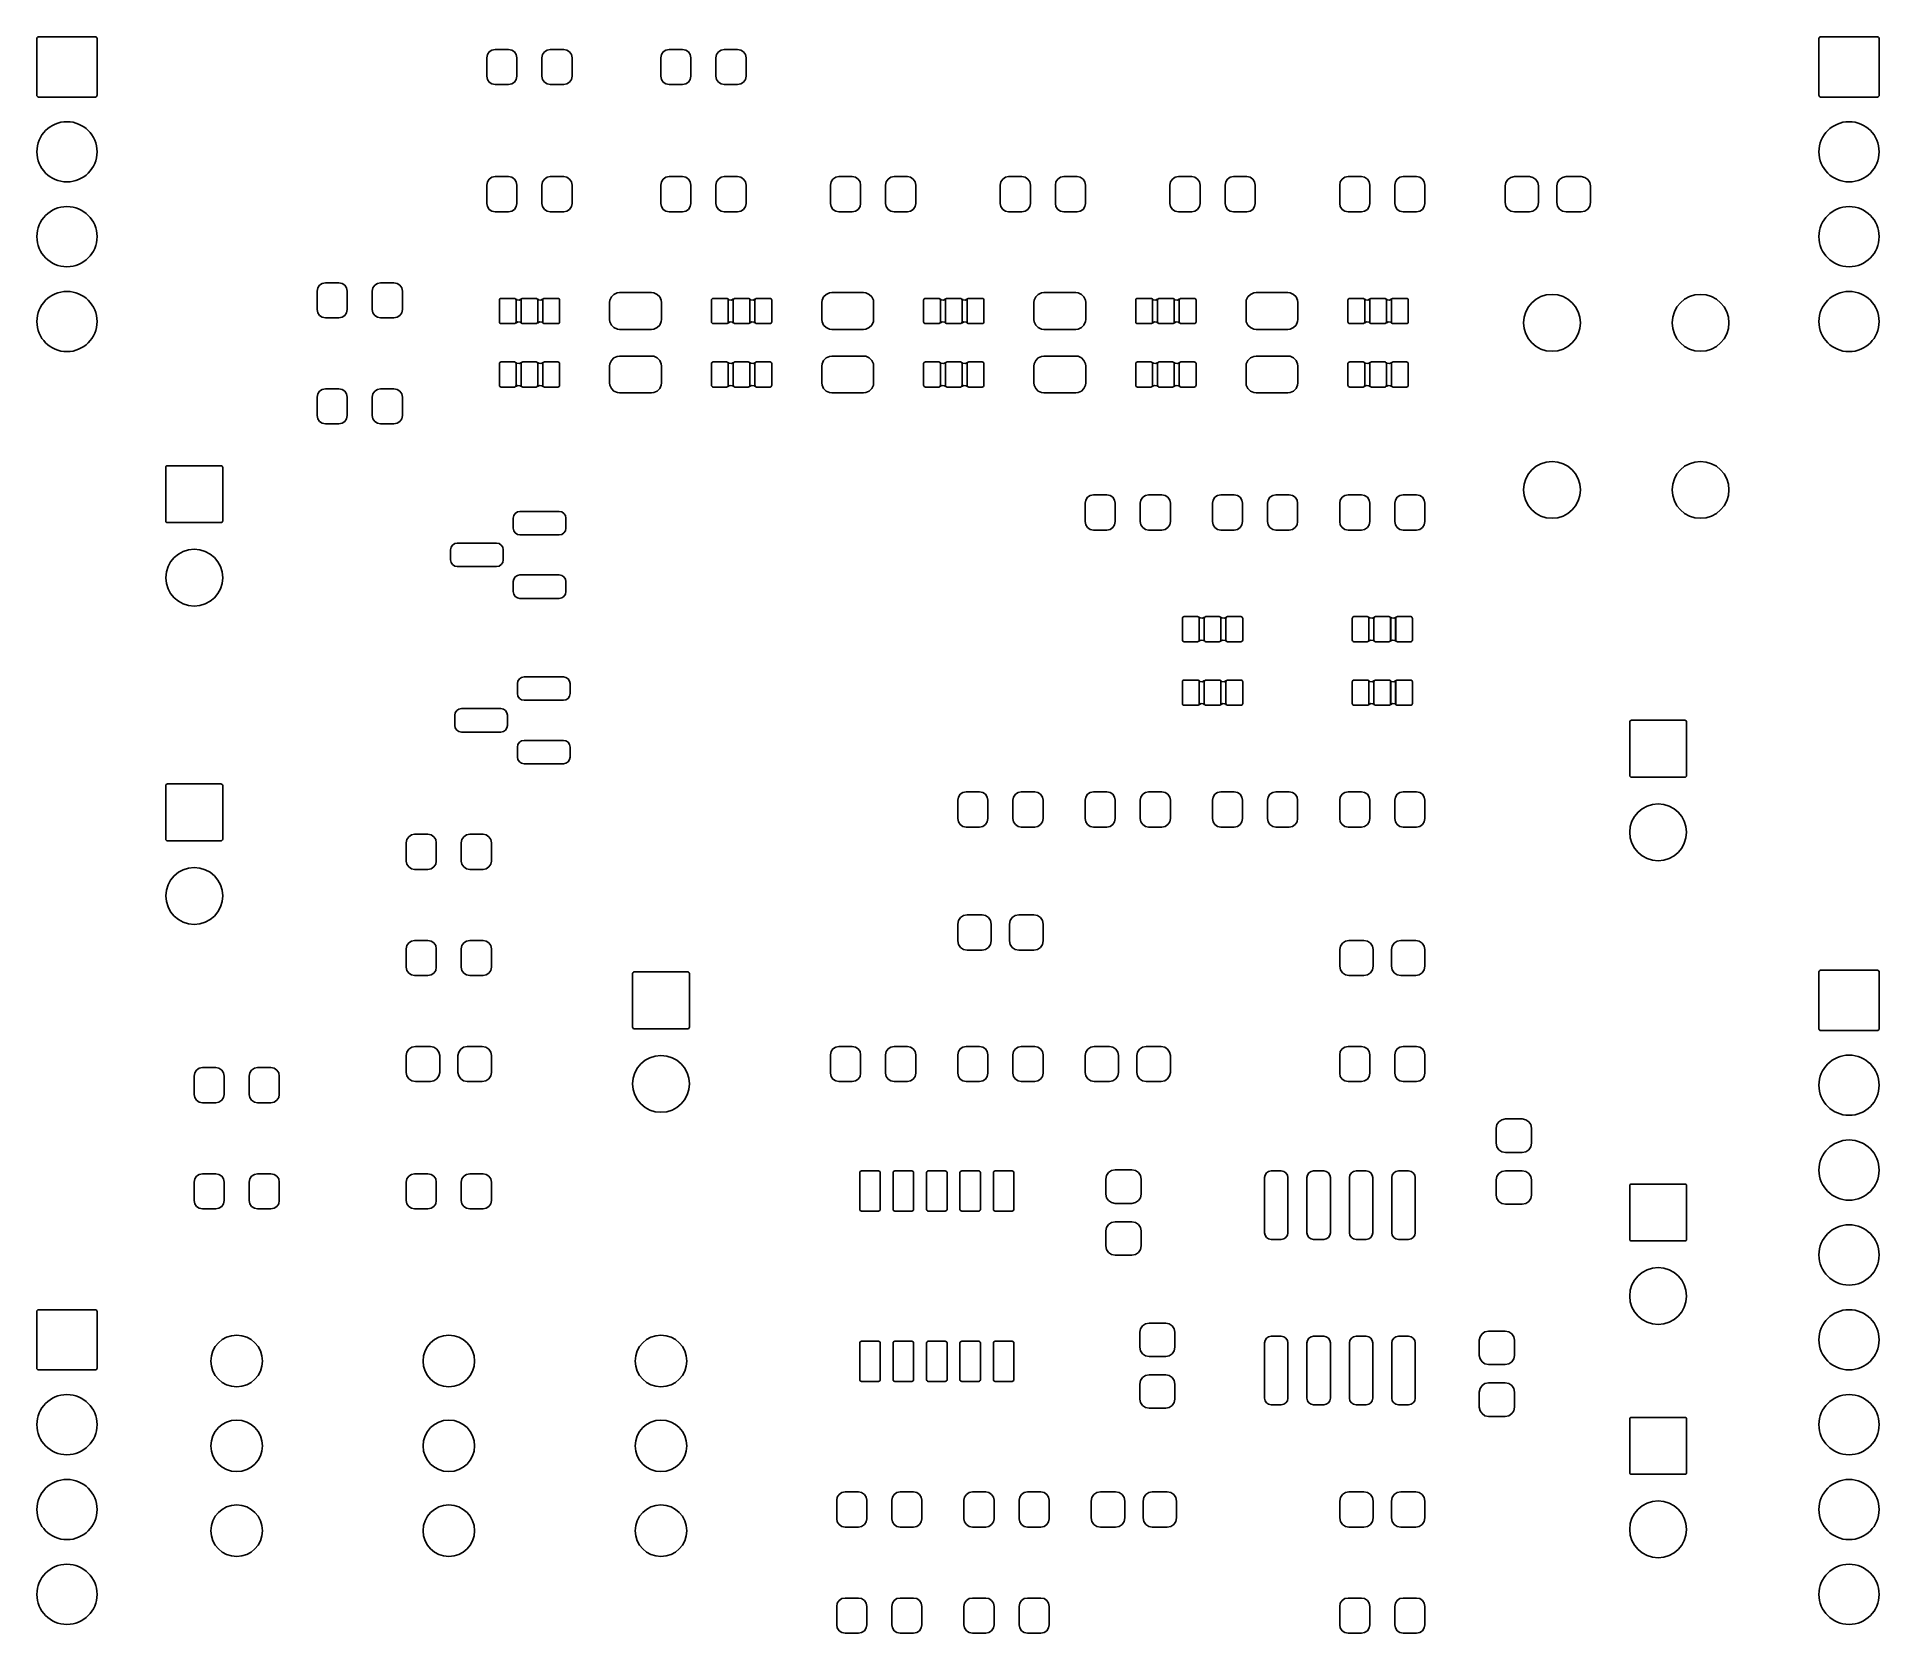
# Model space of a CAD drawing. Extents: x 121.7 to 176.8, y -123.1 to -75.3.
import ezdxf

# ---------------------------------------------------------------- set-up
doc = ezdxf.new("R2010")
doc.units = 0
doc.layers.add('BLACK', color=7, linetype='CONTINUOUS')

msp = doc.modelspace()

# ---------------------------------------------------------------- linework, layer by layer
at = {"layer": 'BLACK', "linetype": 'CONTINUOUS'}
for p, q in [((121.654, -75.35), (121.658, -75.3305)), ((121.654, -77.05), (121.654, -75.35)), ((121.658, -75.3305), (121.669, -75.3139)), ((121.669, -75.3139), (121.685, -75.3029)), ((121.685, -75.3029), (121.705, -75.299)), ((121.705, -75.299), (123.405, -75.299)), ((123.405, -75.299), (123.425, -75.3029)), ((123.425, -75.3029), (123.441, -75.3139)), ((123.441, -75.3139), (123.452, -75.3305)), ((123.452, -75.3305), (123.456, -75.35)), ((123.456, -75.35), (123.456, -77.05)), ((174.994, -75.35), (174.998, -75.3305)), ((174.994, -77.05), (174.994, -75.35)), ((174.998, -75.3305), (175.009, -75.3139)), ((175.009, -75.3139), (175.025, -75.3029)), ((175.025, -75.3029), (175.045, -75.299)), ((175.045, -75.299), (176.745, -75.299)), ((176.745, -75.299), (176.765, -75.3029)), ((176.765, -75.3029), (176.781, -75.3139)), ((176.781, -75.3139), (176.792, -75.3305)), ((176.792, -75.3305), (176.796, -75.35)), ((176.796, -75.35), (176.796, -77.05)), ((135.122, -75.925), (135.141, -75.8289)), ((135.122, -76.475), (135.122, -75.925)), ((135.141, -75.8289), (135.196, -75.7475)), ((135.196, -75.7475), (135.277, -75.6931)), ((135.277, -75.6931), (135.373, -75.674)), ((135.373, -75.674), (135.773, -75.674)), ((135.773, -75.674), (135.869, -75.6931)), ((135.869, -75.6931), (135.95, -75.7475)), ((135.95, -75.7475), (136.005, -75.8289)), ((136.005, -75.8289), (136.024, -75.925)), ((136.024, -75.925), (136.024, -76.475)), ((136.772, -75.925), (136.791, -75.8289)), ((136.772, -76.475), (136.772, -75.925)), ((136.791, -75.8289), (136.846, -75.7475)), ((136.846, -75.7475), (136.927, -75.6931)), ((136.927, -75.6931), (137.023, -75.674)), ((137.023, -75.674), (137.423, -75.674)), ((137.423, -75.674), (137.519, -75.6931)), ((137.519, -75.6931), (137.6, -75.7475)), ((137.6, -75.7475), (137.655, -75.8289)), ((137.655, -75.8289), (137.674, -75.925)), ((137.674, -75.925), (137.674, -76.475)), ((140.329, -75.925), (140.348, -75.8289)), ((140.329, -76.475), (140.329, -75.925)), ((140.348, -75.8289), (140.403, -75.7475)), ((140.403, -75.7475), (140.484, -75.6931)), ((140.484, -75.6931), (140.58, -75.674)), ((140.58, -75.674), (140.98, -75.674)), ((140.98, -75.674), (141.076, -75.6931)), ((141.076, -75.6931), (141.157, -75.7475)), ((141.157, -75.7475), (141.212, -75.8289)), ((141.212, -75.8289), (141.231, -75.925)), ((141.231, -75.925), (141.231, -76.475)), ((141.979, -75.925), (141.998, -75.8289)), ((141.979, -76.475), (141.979, -75.925)), ((141.998, -75.8289), (142.053, -75.7475)), ((142.053, -75.7475), (142.134, -75.6931)), ((142.134, -75.6931), (142.23, -75.674)), ((142.23, -75.674), (142.63, -75.674)), ((142.63, -75.674), (142.726, -75.6931)), ((142.726, -75.6931), (142.807, -75.7475)), ((142.807, -75.7475), (142.862, -75.8289)), ((142.862, -75.8289), (142.881, -75.925)), ((142.881, -75.925), (142.881, -76.475)), ((135.141, -76.5711), (135.122, -76.475)), ((135.196, -76.6525), (135.141, -76.5711)), ((136.005, -76.5711), (135.95, -76.6525)), ((136.024, -76.475), (136.005, -76.5711)), ((136.791, -76.5711), (136.772, -76.475)), ((136.846, -76.6525), (136.791, -76.5711)), ((137.655, -76.5711), (137.6, -76.6525)), ((137.674, -76.475), (137.655, -76.5711)), ((140.348, -76.5711), (140.329, -76.475)), ((140.403, -76.6525), (140.348, -76.5711)), ((141.212, -76.5711), (141.157, -76.6525)), ((141.231, -76.475), (141.212, -76.5711)), ((141.998, -76.5711), (141.979, -76.475)), ((142.053, -76.6525), (141.998, -76.5711)), ((142.862, -76.5711), (142.807, -76.6525)), ((142.881, -76.475), (142.862, -76.5711)), ((121.658, -77.0695), (121.654, -77.05)), ((121.669, -77.0861), (121.658, -77.0695)), ((121.685, -77.0971), (121.669, -77.0861)), ((121.705, -77.101), (121.685, -77.0971)), ((123.405, -77.101), (121.705, -77.101)), ((123.425, -77.0971), (123.405, -77.101)), ((123.441, -77.0861), (123.425, -77.0971)), ((123.452, -77.0695), (123.441, -77.0861)), ((123.456, -77.05), (123.452, -77.0695)), ((135.277, -76.7069), (135.196, -76.6525)), ((135.373, -76.726), (135.277, -76.7069)), ((135.773, -76.726), (135.373, -76.726)), ((135.869, -76.7069), (135.773, -76.726)), ((135.95, -76.6525), (135.869, -76.7069)), ((136.927, -76.7069), (136.846, -76.6525)), ((137.023, -76.726), (136.927, -76.7069)), ((137.423, -76.726), (137.023, -76.726)), ((137.519, -76.7069), (137.423, -76.726)), ((137.6, -76.6525), (137.519, -76.7069)), ((140.484, -76.7069), (140.403, -76.6525)), ((140.58, -76.726), (140.484, -76.7069)), ((140.98, -76.726), (140.58, -76.726)), ((141.076, -76.7069), (140.98, -76.726)), ((141.157, -76.6525), (141.076, -76.7069)), ((142.134, -76.7069), (142.053, -76.6525)), ((142.23, -76.726), (142.134, -76.7069)), ((142.63, -76.726), (142.23, -76.726)), ((142.726, -76.7069), (142.63, -76.726)), ((142.807, -76.6525), (142.726, -76.7069)), ((174.998, -77.0695), (174.994, -77.05)), ((175.009, -77.0861), (174.998, -77.0695)), ((175.025, -77.0971), (175.009, -77.0861)), ((175.045, -77.101), (175.025, -77.0971)), ((176.745, -77.101), (175.045, -77.101)), ((176.765, -77.0971), (176.745, -77.101)), ((176.781, -77.0861), (176.765, -77.0971)), ((176.792, -77.0695), (176.781, -77.0861)), ((176.796, -77.05), (176.792, -77.0695)), ((135.122, -79.735), (135.141, -79.6389)), ((135.122, -80.285), (135.122, -79.735)), ((135.141, -79.6389), (135.196, -79.5575)), ((135.196, -79.5575), (135.277, -79.5031)), ((135.277, -79.5031), (135.373, -79.484)), ((135.373, -79.484), (135.773, -79.484)), ((135.773, -79.484), (135.869, -79.5031)), ((135.869, -79.5031), (135.95, -79.5575)), ((135.95, -79.5575), (136.005, -79.6389)), ((136.005, -79.6389), (136.024, -79.735)), ((136.024, -79.735), (136.024, -80.285)), ((136.772, -79.735), (136.791, -79.6389)), ((136.772, -80.285), (136.772, -79.735)), ((136.791, -79.6389), (136.846, -79.5575)), ((136.846, -79.5575), (136.927, -79.5031)), ((136.927, -79.5031), (137.023, -79.484)), ((137.023, -79.484), (137.423, -79.484)), ((137.423, -79.484), (137.519, -79.5031)), ((137.519, -79.5031), (137.6, -79.5575)), ((137.6, -79.5575), (137.655, -79.6389)), ((137.655, -79.6389), (137.674, -79.735)), ((137.674, -79.735), (137.674, -80.285)), ((140.329, -79.735), (140.348, -79.6389)), ((140.329, -80.285), (140.329, -79.735)), ((140.348, -79.6389), (140.403, -79.5575)), ((140.403, -79.5575), (140.484, -79.5031)), ((140.484, -79.5031), (140.58, -79.484)), ((140.58, -79.484), (140.98, -79.484)), ((140.98, -79.484), (141.076, -79.5031)), ((141.076, -79.5031), (141.157, -79.5575)), ((141.157, -79.5575), (141.212, -79.6389)), ((141.212, -79.6389), (141.231, -79.735)), ((141.231, -79.735), (141.231, -80.285)), ((141.979, -79.735), (141.998, -79.6389)), ((141.979, -80.285), (141.979, -79.735)), ((141.998, -79.6389), (142.053, -79.5575)), ((142.053, -79.5575), (142.134, -79.5031)), ((142.134, -79.5031), (142.23, -79.484)), ((142.23, -79.484), (142.63, -79.484)), ((142.63, -79.484), (142.726, -79.5031)), ((142.726, -79.5031), (142.807, -79.5575)), ((142.807, -79.5575), (142.862, -79.6389)), ((142.862, -79.6389), (142.881, -79.735)), ((142.881, -79.735), (142.881, -80.285)), ((145.409, -79.735), (145.428, -79.6389)), ((145.409, -80.285), (145.409, -79.735)), ((145.428, -79.6389), (145.483, -79.5575)), ((145.483, -79.5575), (145.564, -79.5031)), ((145.564, -79.5031), (145.66, -79.484)), ((145.66, -79.484), (146.06, -79.484)), ((146.06, -79.484), (146.156, -79.5031)), ((146.156, -79.5031), (146.237, -79.5575)), ((146.237, -79.5575), (146.292, -79.6389)), ((146.292, -79.6389), (146.311, -79.735)), ((146.311, -79.735), (146.311, -80.285)), ((147.059, -79.735), (147.078, -79.6389)), ((147.059, -80.285), (147.059, -79.735)), ((147.078, -79.6389), (147.133, -79.5575)), ((147.133, -79.5575), (147.214, -79.5031)), ((147.214, -79.5031), (147.31, -79.484)), ((147.31, -79.484), (147.71, -79.484)), ((147.71, -79.484), (147.806, -79.5031)), ((147.806, -79.5031), (147.887, -79.5575)), ((147.887, -79.5575), (147.942, -79.6389)), ((147.942, -79.6389), (147.961, -79.735)), ((147.961, -79.735), (147.961, -80.285)), ((150.489, -79.735), (150.508, -79.6389)), ((150.489, -80.285), (150.489, -79.735)), ((150.508, -79.6389), (150.563, -79.5575)), ((150.563, -79.5575), (150.644, -79.5031)), ((150.644, -79.5031), (150.74, -79.484)), ((150.74, -79.484), (151.14, -79.484)), ((151.14, -79.484), (151.236, -79.5031)), ((151.236, -79.5031), (151.317, -79.5575)), ((151.317, -79.5575), (151.372, -79.6389)), ((151.372, -79.6389), (151.391, -79.735)), ((151.391, -79.735), (151.391, -80.285)), ((152.139, -79.735), (152.158, -79.6389)), ((152.139, -80.285), (152.139, -79.735)), ((152.158, -79.6389), (152.213, -79.5575)), ((152.213, -79.5575), (152.294, -79.5031)), ((152.294, -79.5031), (152.39, -79.484)), ((152.39, -79.484), (152.79, -79.484)), ((152.79, -79.484), (152.886, -79.5031)), ((152.886, -79.5031), (152.967, -79.5575)), ((152.967, -79.5575), (153.022, -79.6389)), ((153.022, -79.6389), (153.041, -79.735)), ((153.041, -79.735), (153.041, -80.285)), ((155.569, -79.735), (155.588, -79.6389)), ((155.569, -80.285), (155.569, -79.735)), ((155.588, -79.6389), (155.643, -79.5575)), ((155.643, -79.5575), (155.724, -79.5031)), ((155.724, -79.5031), (155.82, -79.484)), ((155.82, -79.484), (156.22, -79.484)), ((156.22, -79.484), (156.316, -79.5031)), ((156.316, -79.5031), (156.397, -79.5575)), ((156.397, -79.5575), (156.452, -79.6389)), ((156.452, -79.6389), (156.471, -79.735)), ((156.471, -79.735), (156.471, -80.285)), ((157.219, -79.735), (157.238, -79.6389)), ((157.219, -80.285), (157.219, -79.735)), ((157.238, -79.6389), (157.293, -79.5575)), ((157.293, -79.5575), (157.374, -79.5031)), ((157.374, -79.5031), (157.47, -79.484)), ((157.47, -79.484), (157.87, -79.484)), ((157.87, -79.484), (157.966, -79.5031)), ((157.966, -79.5031), (158.047, -79.5575)), ((158.047, -79.5575), (158.102, -79.6389)), ((158.102, -79.6389), (158.121, -79.735)), ((158.121, -79.735), (158.121, -80.285)), ((160.649, -79.735), (160.668, -79.6389)), ((160.649, -80.285), (160.649, -79.735)), ((160.668, -79.6389), (160.723, -79.5575)), ((160.723, -79.5575), (160.804, -79.5031)), ((160.804, -79.5031), (160.9, -79.484)), ((160.9, -79.484), (161.3, -79.484)), ((161.3, -79.484), (161.396, -79.5031)), ((161.396, -79.5031), (161.477, -79.5575)), ((161.477, -79.5575), (161.532, -79.6389)), ((161.532, -79.6389), (161.551, -79.735)), ((161.551, -79.735), (161.551, -80.285)), ((162.299, -79.735), (162.318, -79.6389)), ((162.299, -80.285), (162.299, -79.735)), ((162.318, -79.6389), (162.373, -79.5575)), ((162.373, -79.5575), (162.454, -79.5031)), ((162.454, -79.5031), (162.55, -79.484)), ((162.55, -79.484), (162.95, -79.484)), ((162.95, -79.484), (163.046, -79.5031)), ((163.046, -79.5031), (163.127, -79.5575)), ((163.127, -79.5575), (163.182, -79.6389)), ((163.182, -79.6389), (163.201, -79.735)), ((163.201, -79.735), (163.201, -80.285)), ((165.602, -79.76), (165.623, -79.6544)), ((165.602, -80.26), (165.602, -79.76)), ((165.623, -79.6544), (165.683, -79.5648)), ((165.683, -79.5648), (165.772, -79.505)), ((165.772, -79.505), (165.878, -79.484)), ((165.878, -79.484), (166.328, -79.484)), ((166.328, -79.484), (166.434, -79.505)), ((166.434, -79.505), (166.523, -79.5648)), ((166.523, -79.5648), (166.583, -79.6544)), ((166.583, -79.6544), (166.604, -79.76)), ((166.604, -79.76), (166.604, -80.26)), ((167.152, -79.76), (167.173, -79.6544)), ((167.152, -80.26), (167.152, -79.76)), ((167.173, -79.6544), (167.233, -79.5648)), ((167.233, -79.5648), (167.322, -79.505)), ((167.322, -79.505), (167.428, -79.484)), ((167.428, -79.484), (167.878, -79.484)), ((167.878, -79.484), (167.984, -79.505)), ((167.984, -79.505), (168.073, -79.5648)), ((168.073, -79.5648), (168.133, -79.6544)), ((168.133, -79.6544), (168.154, -79.76)), ((168.154, -79.76), (168.154, -80.26)), ((135.141, -80.3811), (135.122, -80.285)), ((135.196, -80.4625), (135.141, -80.3811)), ((135.277, -80.5169), (135.196, -80.4625)), ((135.95, -80.4625), (135.869, -80.5169)), ((136.005, -80.3811), (135.95, -80.4625)), ((136.024, -80.285), (136.005, -80.3811)), ((136.791, -80.3811), (136.772, -80.285)), ((136.846, -80.4625), (136.791, -80.3811)), ((136.927, -80.5169), (136.846, -80.4625)), ((137.6, -80.4625), (137.519, -80.5169)), ((137.655, -80.3811), (137.6, -80.4625)), ((137.674, -80.285), (137.655, -80.3811)), ((140.348, -80.3811), (140.329, -80.285)), ((140.403, -80.4625), (140.348, -80.3811)), ((140.484, -80.5169), (140.403, -80.4625)), ((141.157, -80.4625), (141.076, -80.5169)), ((141.212, -80.3811), (141.157, -80.4625)), ((141.231, -80.285), (141.212, -80.3811)), ((141.998, -80.3811), (141.979, -80.285)), ((142.053, -80.4625), (141.998, -80.3811)), ((142.134, -80.5169), (142.053, -80.4625)), ((142.807, -80.4625), (142.726, -80.5169)), ((142.862, -80.3811), (142.807, -80.4625)), ((142.881, -80.285), (142.862, -80.3811)), ((145.428, -80.3811), (145.409, -80.285)), ((145.483, -80.4625), (145.428, -80.3811)), ((145.564, -80.5169), (145.483, -80.4625)), ((146.237, -80.4625), (146.156, -80.5169)), ((146.292, -80.3811), (146.237, -80.4625)), ((146.311, -80.285), (146.292, -80.3811)), ((147.078, -80.3811), (147.059, -80.285)), ((147.133, -80.4625), (147.078, -80.3811)), ((147.214, -80.5169), (147.133, -80.4625)), ((147.887, -80.4625), (147.806, -80.5169)), ((147.942, -80.3811), (147.887, -80.4625)), ((147.961, -80.285), (147.942, -80.3811)), ((150.508, -80.3811), (150.489, -80.285)), ((150.563, -80.4625), (150.508, -80.3811)), ((150.644, -80.5169), (150.563, -80.4625)), ((151.317, -80.4625), (151.236, -80.5169)), ((151.372, -80.3811), (151.317, -80.4625)), ((151.391, -80.285), (151.372, -80.3811)), ((152.158, -80.3811), (152.139, -80.285)), ((152.213, -80.4625), (152.158, -80.3811)), ((152.294, -80.5169), (152.213, -80.4625)), ((152.967, -80.4625), (152.886, -80.5169)), ((153.022, -80.3811), (152.967, -80.4625)), ((153.041, -80.285), (153.022, -80.3811)), ((155.588, -80.3811), (155.569, -80.285)), ((155.643, -80.4625), (155.588, -80.3811)), ((155.724, -80.5169), (155.643, -80.4625)), ((156.397, -80.4625), (156.316, -80.5169)), ((156.452, -80.3811), (156.397, -80.4625)), ((156.471, -80.285), (156.452, -80.3811)), ((157.238, -80.3811), (157.219, -80.285)), ((157.293, -80.4625), (157.238, -80.3811)), ((157.374, -80.5169), (157.293, -80.4625)), ((158.047, -80.4625), (157.966, -80.5169)), ((158.102, -80.3811), (158.047, -80.4625)), ((158.121, -80.285), (158.102, -80.3811)), ((160.668, -80.3811), (160.649, -80.285)), ((160.723, -80.4625), (160.668, -80.3811)), ((160.804, -80.5169), (160.723, -80.4625)), ((161.477, -80.4625), (161.396, -80.5169)), ((161.532, -80.3811), (161.477, -80.4625)), ((161.551, -80.285), (161.532, -80.3811)), ((162.318, -80.3811), (162.299, -80.285)), ((162.373, -80.4625), (162.318, -80.3811)), ((162.454, -80.5169), (162.373, -80.4625)), ((163.127, -80.4625), (163.046, -80.5169)), ((163.182, -80.3811), (163.127, -80.4625)), ((163.201, -80.285), (163.182, -80.3811)), ((165.623, -80.3656), (165.602, -80.26)), ((165.683, -80.4552), (165.623, -80.3656)), ((165.772, -80.515), (165.683, -80.4552)), ((166.523, -80.4552), (166.434, -80.515)), ((166.583, -80.3656), (166.523, -80.4552)), ((166.604, -80.26), (166.583, -80.3656)), ((167.173, -80.3656), (167.152, -80.26)), ((167.233, -80.4552), (167.173, -80.3656)), ((167.322, -80.515), (167.233, -80.4552)), ((168.073, -80.4552), (167.984, -80.515)), ((168.133, -80.3656), (168.073, -80.4552)), ((168.154, -80.26), (168.133, -80.3656)), ((135.373, -80.536), (135.277, -80.5169)), ((135.773, -80.536), (135.373, -80.536)), ((135.869, -80.5169), (135.773, -80.536)), ((137.023, -80.536), (136.927, -80.5169)), ((137.423, -80.536), (137.023, -80.536)), ((137.519, -80.5169), (137.423, -80.536)), ((140.58, -80.536), (140.484, -80.5169)), ((140.98, -80.536), (140.58, -80.536)), ((141.076, -80.5169), (140.98, -80.536)), ((142.23, -80.536), (142.134, -80.5169)), ((142.63, -80.536), (142.23, -80.536)), ((142.726, -80.5169), (142.63, -80.536)), ((145.66, -80.536), (145.564, -80.5169)), ((146.06, -80.536), (145.66, -80.536)), ((146.156, -80.5169), (146.06, -80.536)), ((147.31, -80.536), (147.214, -80.5169)), ((147.71, -80.536), (147.31, -80.536)), ((147.806, -80.5169), (147.71, -80.536)), ((150.74, -80.536), (150.644, -80.5169)), ((151.14, -80.536), (150.74, -80.536)), ((151.236, -80.5169), (151.14, -80.536)), ((152.39, -80.536), (152.294, -80.5169)), ((152.79, -80.536), (152.39, -80.536)), ((152.886, -80.5169), (152.79, -80.536)), ((155.82, -80.536), (155.724, -80.5169)), ((156.22, -80.536), (155.82, -80.536)), ((156.316, -80.5169), (156.22, -80.536)), ((157.47, -80.536), (157.374, -80.5169)), ((157.87, -80.536), (157.47, -80.536)), ((157.966, -80.5169), (157.87, -80.536)), ((160.9, -80.536), (160.804, -80.5169)), ((161.3, -80.536), (160.9, -80.536)), ((161.396, -80.5169), (161.3, -80.536)), ((162.55, -80.536), (162.454, -80.5169)), ((162.95, -80.536), (162.55, -80.536)), ((163.046, -80.5169), (162.95, -80.536)), ((165.878, -80.536), (165.772, -80.515)), ((166.328, -80.536), (165.878, -80.536)), ((166.434, -80.515), (166.328, -80.536)), ((167.428, -80.536), (167.322, -80.515)), ((167.878, -80.536), (167.428, -80.536)), ((167.984, -80.515), (167.878, -80.536)), ((130.116, -82.7325), (130.197, -82.6781)), ((130.197, -82.6781), (130.293, -82.659)), ((130.293, -82.659), (130.693, -82.659)), ((130.693, -82.659), (130.789, -82.6781)), ((130.789, -82.6781), (130.87, -82.7325)), ((131.766, -82.7325), (131.847, -82.6781)), ((131.847, -82.6781), (131.943, -82.659)), ((131.943, -82.659), (132.343, -82.659)), ((132.343, -82.659), (132.439, -82.6781)), ((132.439, -82.6781), (132.52, -82.7325)), ((130.042, -82.91), (130.061, -82.8139)), ((130.042, -83.46), (130.042, -82.91)), ((130.061, -82.8139), (130.116, -82.7325)), ((130.87, -82.7325), (130.925, -82.8139)), ((130.925, -82.8139), (130.944, -82.91)), ((130.944, -82.91), (130.944, -83.46)), ((131.692, -82.91), (131.711, -82.8139)), ((131.692, -83.46), (131.692, -82.91)), ((131.711, -82.8139), (131.766, -82.7325)), ((132.52, -82.7325), (132.575, -82.8139)), ((132.575, -82.8139), (132.594, -82.91)), ((132.594, -82.91), (132.594, -83.46)), ((135.497, -83.18), (135.501, -83.1605)), ((135.497, -83.83), (135.497, -83.18)), ((135.501, -83.1605), (135.512, -83.1439)), ((135.512, -83.1439), (135.528, -83.1329)), ((135.528, -83.1329), (135.548, -83.129)), ((135.548, -83.129), (135.948, -83.129)), ((135.948, -83.129), (135.968, -83.1329)), ((135.968, -83.1329), (135.984, -83.1439)), ((135.984, -83.1439), (135.995, -83.1605)), ((135.986, -83.1483), (135.987, -83.1472)), ((135.986, -83.1503), (135.986, -83.1483)), ((135.993, -83.1613), (135.986, -83.1503)), ((135.987, -83.1472), (135.989, -83.1475)), ((135.989, -83.1475), (136.002, -83.1567)), ((135.997, -83.1802), (135.993, -83.1613)), ((135.995, -83.1605), (135.999, -83.18)), ((135.997, -83.8298), (135.997, -83.1802)), ((135.999, -83.18), (135.999, -83.83)), ((136.002, -83.1567), (136.004, -83.155)), ((136.004, -83.155), (136.005, -83.1541)), ((136.005, -83.1541), (136.007, -83.1545)), ((136.007, -83.1545), (136.024, -83.1691)), ((136.024, -83.1691), (136.093, -83.1777)), ((136.093, -83.1777), (136.14, -83.1549)), ((136.14, -83.1549), (136.142, -83.1551)), ((136.142, -83.1551), (136.143, -83.1556)), ((136.143, -83.1556), (136.144, -83.1567)), ((136.144, -83.1567), (136.157, -83.1475)), ((136.147, -83.18), (136.151, -83.1605)), ((136.147, -83.83), (136.147, -83.18)), ((136.153, -83.1613), (136.149, -83.1802)), ((136.149, -83.1802), (136.149, -83.8298)), ((136.151, -83.1605), (136.162, -83.1439)), ((136.16, -83.1503), (136.153, -83.1613)), ((136.157, -83.1475), (136.159, -83.1474)), ((136.159, -83.1474), (136.16, -83.149)), ((136.16, -83.149), (136.16, -83.1503)), ((136.162, -83.1439), (136.178, -83.1329)), ((136.178, -83.1329), (136.198, -83.129)), ((136.198, -83.129), (136.598, -83.129)), ((136.598, -83.129), (136.618, -83.1329)), ((136.618, -83.1329), (136.634, -83.1439)), ((136.634, -83.1439), (136.645, -83.1605)), ((136.636, -83.1483), (136.637, -83.1472)), ((136.636, -83.1503), (136.636, -83.1483)), ((136.643, -83.1613), (136.636, -83.1503)), ((136.637, -83.1472), (136.639, -83.1475)), ((136.639, -83.1475), (136.652, -83.1567)), ((136.647, -83.1802), (136.643, -83.1613)), ((136.645, -83.1605), (136.649, -83.18)), ((136.647, -83.8298), (136.647, -83.1802)), ((136.649, -83.18), (136.649, -83.83)), ((136.652, -83.1567), (136.654, -83.155)), ((136.654, -83.155), (136.655, -83.1541)), ((136.655, -83.1541), (136.657, -83.1545)), ((136.657, -83.1545), (136.674, -83.1691)), ((136.674, -83.1691), (136.743, -83.1777)), ((136.743, -83.1777), (136.79, -83.1549)), ((136.79, -83.1549), (136.792, -83.1551)), ((136.792, -83.1551), (136.793, -83.1556)), ((136.793, -83.1556), (136.794, -83.1567)), ((136.794, -83.1567), (136.807, -83.1475)), ((136.797, -83.18), (136.801, -83.1605)), ((136.797, -83.83), (136.797, -83.18)), ((136.803, -83.1613), (136.799, -83.1802)), ((136.799, -83.1802), (136.799, -83.8298)), ((136.801, -83.1605), (136.812, -83.1439)), ((136.81, -83.1503), (136.803, -83.1613)), ((136.807, -83.1475), (136.809, -83.1474)), ((136.809, -83.1474), (136.81, -83.149)), ((136.81, -83.149), (136.81, -83.1503)), ((136.812, -83.1439), (136.828, -83.1329)), ((136.828, -83.1329), (136.848, -83.129)), ((136.848, -83.129), (137.248, -83.129)), ((137.248, -83.129), (137.268, -83.1329)), ((137.268, -83.1329), (137.284, -83.1439)), ((137.284, -83.1439), (137.295, -83.1605)), ((137.295, -83.1605), (137.299, -83.18)), ((137.299, -83.18), (137.299, -83.83)), ((138.797, -83.255), (138.805, -83.1858)), ((138.797, -83.755), (138.797, -83.255)), ((138.805, -83.1858), (138.85, -83.0849)), ((138.85, -83.0849), (138.928, -83.0069)), ((138.928, -83.0069), (139.028, -82.9622)), ((139.028, -82.9622), (139.098, -82.954)), ((139.098, -82.954), (140.048, -82.954)), ((140.048, -82.954), (140.117, -82.9621)), ((140.117, -82.9621), (140.218, -83.0066)), ((140.218, -83.0066), (140.296, -83.0845)), ((140.296, -83.0845), (140.341, -83.1852)), ((140.341, -83.1852), (140.349, -83.255)), ((140.349, -83.255), (140.349, -83.755)), ((141.847, -83.18), (141.851, -83.1605)), ((141.847, -83.83), (141.847, -83.18)), ((141.851, -83.1605), (141.862, -83.1439)), ((141.862, -83.1439), (141.878, -83.1329)), ((141.878, -83.1329), (141.898, -83.129)), ((141.898, -83.129), (142.298, -83.129)), ((142.298, -83.129), (142.318, -83.1329)), ((142.318, -83.1329), (142.334, -83.1439)), ((142.334, -83.1439), (142.345, -83.1605)), ((142.336, -83.1483), (142.337, -83.1472)), ((142.336, -83.1503), (142.336, -83.1483)), ((142.343, -83.1613), (142.336, -83.1503)), ((142.337, -83.1472), (142.339, -83.1475)), ((142.339, -83.1475), (142.352, -83.1567)), ((142.347, -83.1802), (142.343, -83.1613)), ((142.345, -83.1605), (142.349, -83.18)), ((142.347, -83.8298), (142.347, -83.1802)), ((142.349, -83.18), (142.349, -83.83)), ((142.352, -83.1567), (142.354, -83.155)), ((142.354, -83.155), (142.355, -83.1541)), ((142.355, -83.1541), (142.357, -83.1545)), ((142.357, -83.1545), (142.374, -83.1691)), ((142.374, -83.1691), (142.443, -83.1777)), ((142.443, -83.1777), (142.49, -83.1549)), ((142.49, -83.1549), (142.492, -83.1551)), ((142.492, -83.1551), (142.493, -83.1556)), ((142.493, -83.1556), (142.494, -83.1567)), ((142.494, -83.1567), (142.507, -83.1475)), ((142.497, -83.18), (142.501, -83.1605)), ((142.497, -83.83), (142.497, -83.18)), ((142.503, -83.1613), (142.499, -83.1802)), ((142.499, -83.1802), (142.499, -83.8298)), ((142.501, -83.1605), (142.512, -83.1439)), ((142.51, -83.1503), (142.503, -83.1613)), ((142.507, -83.1475), (142.509, -83.1474)), ((142.509, -83.1474), (142.51, -83.149)), ((142.51, -83.149), (142.51, -83.1503)), ((142.512, -83.1439), (142.528, -83.1329)), ((142.528, -83.1329), (142.548, -83.129)), ((142.548, -83.129), (142.948, -83.129)), ((142.948, -83.129), (142.968, -83.1329)), ((142.968, -83.1329), (142.984, -83.1439)), ((142.984, -83.1439), (142.995, -83.1605)), ((142.986, -83.1483), (142.987, -83.1472)), ((142.986, -83.1503), (142.986, -83.1483)), ((142.993, -83.1613), (142.986, -83.1503)), ((142.987, -83.1472), (142.989, -83.1475)), ((142.989, -83.1475), (143.002, -83.1567)), ((142.997, -83.1802), (142.993, -83.1613)), ((142.995, -83.1605), (142.999, -83.18)), ((142.997, -83.8298), (142.997, -83.1802)), ((142.999, -83.18), (142.999, -83.83)), ((143.002, -83.1567), (143.004, -83.155)), ((143.004, -83.155), (143.005, -83.1541)), ((143.005, -83.1541), (143.007, -83.1545)), ((143.007, -83.1545), (143.024, -83.1691)), ((143.024, -83.1691), (143.093, -83.1777)), ((143.093, -83.1777), (143.14, -83.1549)), ((143.14, -83.1549), (143.142, -83.1551)), ((143.142, -83.1551), (143.143, -83.1556)), ((143.143, -83.1556), (143.144, -83.1567)), ((143.144, -83.1567), (143.157, -83.1475)), ((143.147, -83.18), (143.151, -83.1605)), ((143.147, -83.83), (143.147, -83.18)), ((143.153, -83.1613), (143.149, -83.1802)), ((143.149, -83.1802), (143.149, -83.8298)), ((143.151, -83.1605), (143.162, -83.1439)), ((143.16, -83.1503), (143.153, -83.1613)), ((143.157, -83.1475), (143.159, -83.1474)), ((143.159, -83.1474), (143.16, -83.149)), ((143.16, -83.149), (143.16, -83.1503)), ((143.162, -83.1439), (143.178, -83.1329)), ((143.178, -83.1329), (143.198, -83.129)), ((143.198, -83.129), (143.598, -83.129)), ((143.598, -83.129), (143.618, -83.1329)), ((143.618, -83.1329), (143.634, -83.1439)), ((143.634, -83.1439), (143.645, -83.1605)), ((143.645, -83.1605), (143.649, -83.18)), ((143.649, -83.18), (143.649, -83.83)), ((145.147, -83.255), (145.155, -83.1858)), ((145.147, -83.755), (145.147, -83.255)), ((145.155, -83.1858), (145.2, -83.0849)), ((145.2, -83.0849), (145.278, -83.0069)), ((145.278, -83.0069), (145.378, -82.9622)), ((145.378, -82.9622), (145.448, -82.954)), ((145.448, -82.954), (146.398, -82.954)), ((146.398, -82.954), (146.467, -82.9621)), ((146.467, -82.9621), (146.568, -83.0066)), ((146.568, -83.0066), (146.646, -83.0845)), ((146.646, -83.0845), (146.691, -83.1852)), ((146.691, -83.1852), (146.699, -83.255)), ((146.699, -83.255), (146.699, -83.755)), ((148.197, -83.18), (148.201, -83.1605)), ((148.197, -83.83), (148.197, -83.18)), ((148.201, -83.1605), (148.212, -83.1439)), ((148.212, -83.1439), (148.228, -83.1329)), ((148.228, -83.1329), (148.248, -83.129)), ((148.248, -83.129), (148.648, -83.129)), ((148.648, -83.129), (148.668, -83.1329)), ((148.668, -83.1329), (148.684, -83.1439)), ((148.684, -83.1439), (148.695, -83.1605)), ((148.686, -83.1483), (148.687, -83.1472)), ((148.686, -83.1503), (148.686, -83.1483)), ((148.693, -83.1613), (148.686, -83.1503)), ((148.687, -83.1472), (148.689, -83.1475)), ((148.689, -83.1475), (148.702, -83.1567)), ((148.697, -83.1802), (148.693, -83.1613)), ((148.695, -83.1605), (148.699, -83.18)), ((148.697, -83.8298), (148.697, -83.1802)), ((148.699, -83.18), (148.699, -83.83)), ((148.702, -83.1567), (148.704, -83.155)), ((148.704, -83.155), (148.705, -83.1541)), ((148.705, -83.1541), (148.707, -83.1545)), ((148.707, -83.1545), (148.724, -83.1691)), ((148.724, -83.1691), (148.793, -83.1777)), ((148.793, -83.1777), (148.84, -83.1549)), ((148.84, -83.1549), (148.842, -83.1551)), ((148.842, -83.1551), (148.843, -83.1556)), ((148.843, -83.1556), (148.844, -83.1567)), ((148.844, -83.1567), (148.857, -83.1475)), ((148.847, -83.18), (148.851, -83.1605)), ((148.847, -83.83), (148.847, -83.18)), ((148.853, -83.1613), (148.849, -83.1802)), ((148.849, -83.1802), (148.849, -83.8298)), ((148.851, -83.1605), (148.862, -83.1439)), ((148.86, -83.1503), (148.853, -83.1613)), ((148.857, -83.1475), (148.859, -83.1474)), ((148.859, -83.1474), (148.86, -83.149)), ((148.86, -83.149), (148.86, -83.1503)), ((148.862, -83.1439), (148.878, -83.1329)), ((148.878, -83.1329), (148.898, -83.129)), ((148.898, -83.129), (149.298, -83.129)), ((149.298, -83.129), (149.318, -83.1329)), ((149.318, -83.1329), (149.334, -83.1439)), ((149.334, -83.1439), (149.345, -83.1605)), ((149.336, -83.1483), (149.337, -83.1472)), ((149.336, -83.1503), (149.336, -83.1483)), ((149.343, -83.1613), (149.336, -83.1503)), ((149.337, -83.1472), (149.339, -83.1475)), ((149.339, -83.1475), (149.352, -83.1567)), ((149.347, -83.1802), (149.343, -83.1613)), ((149.345, -83.1605), (149.349, -83.18)), ((149.347, -83.8298), (149.347, -83.1802)), ((149.349, -83.18), (149.349, -83.83)), ((149.352, -83.1567), (149.354, -83.155)), ((149.354, -83.155), (149.355, -83.1541)), ((149.355, -83.1541), (149.357, -83.1545)), ((149.357, -83.1545), (149.374, -83.1691)), ((149.374, -83.1691), (149.443, -83.1777)), ((149.443, -83.1777), (149.49, -83.1549)), ((149.49, -83.1549), (149.492, -83.1551)), ((149.492, -83.1551), (149.493, -83.1556)), ((149.493, -83.1556), (149.494, -83.1567)), ((149.494, -83.1567), (149.507, -83.1475)), ((149.497, -83.18), (149.501, -83.1605)), ((149.497, -83.83), (149.497, -83.18)), ((149.503, -83.1613), (149.499, -83.1802)), ((149.499, -83.1802), (149.499, -83.8298)), ((149.501, -83.1605), (149.512, -83.1439)), ((149.51, -83.1503), (149.503, -83.1613)), ((149.507, -83.1475), (149.509, -83.1474)), ((149.509, -83.1474), (149.51, -83.149)), ((149.51, -83.149), (149.51, -83.1503)), ((149.512, -83.1439), (149.528, -83.1329)), ((149.528, -83.1329), (149.548, -83.129)), ((149.548, -83.129), (149.948, -83.129)), ((149.948, -83.129), (149.968, -83.1329)), ((149.968, -83.1329), (149.984, -83.1439)), ((149.984, -83.1439), (149.995, -83.1605)), ((149.995, -83.1605), (149.999, -83.18)), ((149.999, -83.18), (149.999, -83.83)), ((151.497, -83.255), (151.505, -83.1858)), ((151.497, -83.755), (151.497, -83.255)), ((151.505, -83.1858), (151.55, -83.0849)), ((151.55, -83.0849), (151.628, -83.0069)), ((151.628, -83.0069), (151.728, -82.9622)), ((151.728, -82.9622), (151.798, -82.954)), ((151.798, -82.954), (152.748, -82.954)), ((152.748, -82.954), (152.817, -82.9621)), ((152.817, -82.9621), (152.918, -83.0066)), ((152.918, -83.0066), (152.996, -83.0845)), ((152.996, -83.0845), (153.041, -83.1852)), ((153.041, -83.1852), (153.049, -83.255)), ((153.049, -83.255), (153.049, -83.755)), ((154.547, -83.18), (154.551, -83.1605)), ((154.547, -83.83), (154.547, -83.18)), ((154.551, -83.1605), (154.562, -83.1439)), ((154.562, -83.1439), (154.578, -83.1329)), ((154.578, -83.1329), (154.598, -83.129)), ((154.598, -83.129), (154.998, -83.129)), ((154.998, -83.129), (155.018, -83.1329)), ((155.018, -83.1329), (155.034, -83.1439)), ((155.034, -83.1439), (155.045, -83.1605)), ((155.036, -83.1483), (155.037, -83.1472)), ((155.036, -83.1503), (155.036, -83.1483)), ((155.043, -83.1613), (155.036, -83.1503)), ((155.037, -83.1472), (155.039, -83.1475)), ((155.039, -83.1475), (155.052, -83.1567)), ((155.047, -83.1802), (155.043, -83.1613)), ((155.045, -83.1605), (155.049, -83.18)), ((155.047, -83.8298), (155.047, -83.1802)), ((155.049, -83.18), (155.049, -83.83)), ((155.052, -83.1567), (155.054, -83.155)), ((155.054, -83.155), (155.055, -83.1541)), ((155.055, -83.1541), (155.057, -83.1545)), ((155.057, -83.1545), (155.074, -83.1691)), ((155.074, -83.1691), (155.143, -83.1777)), ((155.143, -83.1777), (155.19, -83.1549)), ((155.19, -83.1549), (155.192, -83.1551)), ((155.192, -83.1551), (155.193, -83.1556)), ((155.193, -83.1556), (155.194, -83.1567)), ((155.194, -83.1567), (155.207, -83.1475)), ((155.197, -83.18), (155.201, -83.1605)), ((155.197, -83.83), (155.197, -83.18)), ((155.203, -83.1613), (155.199, -83.1802)), ((155.199, -83.1802), (155.199, -83.8298)), ((155.201, -83.1605), (155.212, -83.1439)), ((155.21, -83.1503), (155.203, -83.1613)), ((155.207, -83.1475), (155.209, -83.1474)), ((155.209, -83.1474), (155.21, -83.149)), ((155.21, -83.149), (155.21, -83.1503)), ((155.212, -83.1439), (155.228, -83.1329)), ((155.228, -83.1329), (155.248, -83.129)), ((155.248, -83.129), (155.648, -83.129)), ((155.648, -83.129), (155.668, -83.1329)), ((155.668, -83.1329), (155.684, -83.1439)), ((155.684, -83.1439), (155.695, -83.1605)), ((155.686, -83.1483), (155.687, -83.1472)), ((155.686, -83.1503), (155.686, -83.1483)), ((155.693, -83.1613), (155.686, -83.1503)), ((155.687, -83.1472), (155.689, -83.1475)), ((155.689, -83.1475), (155.702, -83.1567)), ((155.697, -83.1802), (155.693, -83.1613)), ((155.695, -83.1605), (155.699, -83.18)), ((155.697, -83.8298), (155.697, -83.1802)), ((155.699, -83.18), (155.699, -83.83)), ((155.702, -83.1567), (155.704, -83.155)), ((155.704, -83.155), (155.705, -83.1541)), ((155.705, -83.1541), (155.707, -83.1545)), ((155.707, -83.1545), (155.724, -83.1691)), ((155.724, -83.1691), (155.793, -83.1777)), ((155.793, -83.1777), (155.84, -83.1549)), ((155.84, -83.1549), (155.842, -83.1551)), ((155.842, -83.1551), (155.843, -83.1556)), ((155.843, -83.1556), (155.844, -83.1567)), ((155.844, -83.1567), (155.857, -83.1475)), ((155.847, -83.18), (155.851, -83.1605)), ((155.847, -83.83), (155.847, -83.18)), ((155.853, -83.1613), (155.849, -83.1802)), ((155.849, -83.1802), (155.849, -83.8298)), ((155.851, -83.1605), (155.862, -83.1439)), ((155.86, -83.1503), (155.853, -83.1613)), ((155.857, -83.1475), (155.859, -83.1474)), ((155.859, -83.1474), (155.86, -83.149)), ((155.86, -83.149), (155.86, -83.1503)), ((155.862, -83.1439), (155.878, -83.1329)), ((155.878, -83.1329), (155.898, -83.129)), ((155.898, -83.129), (156.298, -83.129)), ((156.298, -83.129), (156.318, -83.1329)), ((156.318, -83.1329), (156.334, -83.1439)), ((156.334, -83.1439), (156.345, -83.1605)), ((156.345, -83.1605), (156.349, -83.18)), ((156.349, -83.18), (156.349, -83.83)), ((157.847, -83.255), (157.855, -83.1858)), ((157.847, -83.755), (157.847, -83.255)), ((157.855, -83.1858), (157.9, -83.0849)), ((157.9, -83.0849), (157.978, -83.0069)), ((157.978, -83.0069), (158.078, -82.9622)), ((158.078, -82.9622), (158.148, -82.954)), ((158.148, -82.954), (159.098, -82.954)), ((159.098, -82.954), (159.167, -82.9621)), ((159.167, -82.9621), (159.268, -83.0066)), ((159.268, -83.0066), (159.346, -83.0845)), ((159.346, -83.0845), (159.391, -83.1852)), ((159.391, -83.1852), (159.399, -83.255)), ((159.399, -83.255), (159.399, -83.755)), ((160.897, -83.18), (160.901, -83.1605)), ((160.897, -83.83), (160.897, -83.18)), ((160.901, -83.1605), (160.912, -83.1439)), ((160.912, -83.1439), (160.928, -83.1329)), ((160.928, -83.1329), (160.948, -83.129)), ((160.948, -83.129), (161.348, -83.129)), ((161.348, -83.129), (161.368, -83.1329)), ((161.368, -83.1329), (161.384, -83.1439)), ((161.384, -83.1439), (161.395, -83.1605)), ((161.386, -83.1483), (161.387, -83.1472)), ((161.386, -83.1503), (161.386, -83.1483)), ((161.393, -83.1613), (161.386, -83.1503)), ((161.387, -83.1472), (161.389, -83.1475)), ((161.389, -83.1475), (161.402, -83.1567)), ((161.397, -83.1802), (161.393, -83.1613)), ((161.395, -83.1605), (161.399, -83.18)), ((161.397, -83.8298), (161.397, -83.1802)), ((161.399, -83.18), (161.399, -83.83)), ((161.402, -83.1567), (161.404, -83.155)), ((161.404, -83.155), (161.405, -83.1541)), ((161.405, -83.1541), (161.407, -83.1545)), ((161.407, -83.1545), (161.424, -83.1691)), ((161.424, -83.1691), (161.493, -83.1777)), ((161.493, -83.1777), (161.54, -83.1549)), ((161.54, -83.1549), (161.542, -83.1551)), ((161.542, -83.1551), (161.543, -83.1556)), ((161.543, -83.1556), (161.544, -83.1567)), ((161.544, -83.1567), (161.557, -83.1475)), ((161.547, -83.18), (161.551, -83.1605)), ((161.547, -83.83), (161.547, -83.18)), ((161.553, -83.1613), (161.549, -83.1802)), ((161.549, -83.1802), (161.549, -83.8298)), ((161.551, -83.1605), (161.562, -83.1439)), ((161.56, -83.1503), (161.553, -83.1613)), ((161.557, -83.1475), (161.559, -83.1474)), ((161.559, -83.1474), (161.56, -83.149)), ((161.56, -83.149), (161.56, -83.1503)), ((161.562, -83.1439), (161.578, -83.1329)), ((161.578, -83.1329), (161.598, -83.129)), ((161.598, -83.129), (161.998, -83.129)), ((161.998, -83.129), (162.018, -83.1329)), ((162.018, -83.1329), (162.034, -83.1439)), ((162.034, -83.1439), (162.045, -83.1605)), ((162.036, -83.1483), (162.037, -83.1472)), ((162.036, -83.1503), (162.036, -83.1483)), ((162.043, -83.1613), (162.036, -83.1503)), ((162.037, -83.1472), (162.039, -83.1475)), ((162.039, -83.1475), (162.052, -83.1567)), ((162.047, -83.1802), (162.043, -83.1613)), ((162.045, -83.1605), (162.049, -83.18)), ((162.047, -83.8298), (162.047, -83.1802)), ((162.049, -83.18), (162.049, -83.83)), ((162.052, -83.1567), (162.054, -83.155)), ((162.054, -83.155), (162.055, -83.1541)), ((162.055, -83.1541), (162.057, -83.1545)), ((162.057, -83.1545), (162.074, -83.1691)), ((162.074, -83.1691), (162.143, -83.1777)), ((162.143, -83.1777), (162.19, -83.1549)), ((162.19, -83.1549), (162.192, -83.1551)), ((162.192, -83.1551), (162.193, -83.1556)), ((162.193, -83.1556), (162.194, -83.1567)), ((162.194, -83.1567), (162.207, -83.1475)), ((162.197, -83.18), (162.201, -83.1605)), ((162.197, -83.83), (162.197, -83.18)), ((162.203, -83.1613), (162.199, -83.1802)), ((162.199, -83.1802), (162.199, -83.8298)), ((162.201, -83.1605), (162.212, -83.1439)), ((162.21, -83.1503), (162.203, -83.1613)), ((162.207, -83.1475), (162.209, -83.1474)), ((162.209, -83.1474), (162.21, -83.149)), ((162.21, -83.149), (162.21, -83.1503)), ((162.212, -83.1439), (162.228, -83.1329)), ((162.228, -83.1329), (162.248, -83.129)), ((162.248, -83.129), (162.648, -83.129)), ((162.648, -83.129), (162.668, -83.1329)), ((162.668, -83.1329), (162.684, -83.1439)), ((162.684, -83.1439), (162.695, -83.1605)), ((162.695, -83.1605), (162.699, -83.18)), ((162.699, -83.18), (162.699, -83.83)), ((130.061, -83.5561), (130.042, -83.46)), ((130.116, -83.6375), (130.061, -83.5561)), ((130.197, -83.6919), (130.116, -83.6375)), ((130.293, -83.711), (130.197, -83.6919)), ((130.693, -83.711), (130.293, -83.711)), ((130.789, -83.6919), (130.693, -83.711)), ((130.87, -83.6375), (130.789, -83.6919)), ((130.925, -83.5561), (130.87, -83.6375)), ((130.944, -83.46), (130.925, -83.5561)), ((131.711, -83.5561), (131.692, -83.46)), ((131.766, -83.6375), (131.711, -83.5561)), ((131.847, -83.6919), (131.766, -83.6375)), ((131.943, -83.711), (131.847, -83.6919)), ((132.343, -83.711), (131.943, -83.711)), ((132.439, -83.6919), (132.343, -83.711)), ((132.52, -83.6375), (132.439, -83.6919)), ((132.575, -83.5561), (132.52, -83.6375)), ((132.594, -83.46), (132.575, -83.5561)), ((138.805, -83.8248), (138.797, -83.755)), ((140.349, -83.755), (140.341, -83.8242)), ((145.155, -83.8248), (145.147, -83.755)), ((146.699, -83.755), (146.691, -83.8242)), ((151.505, -83.8248), (151.497, -83.755)), ((153.049, -83.755), (153.041, -83.8242)), ((157.855, -83.8248), (157.847, -83.755)), ((159.399, -83.755), (159.391, -83.8242)), ((135.501, -83.8495), (135.497, -83.83)), ((135.512, -83.8661), (135.501, -83.8495)), ((135.528, -83.8771), (135.512, -83.8661)), ((135.548, -83.881), (135.528, -83.8771)), ((135.948, -83.881), (135.548, -83.881)), ((135.968, -83.8771), (135.948, -83.881)), ((135.984, -83.8661), (135.968, -83.8771)), ((135.995, -83.8495), (135.984, -83.8661)), ((135.986, -83.8597), (135.993, -83.8487)), ((135.986, -83.861), (135.986, -83.8597)), ((135.987, -83.8626), (135.986, -83.861)), ((135.989, -83.8625), (135.987, -83.8626)), ((136.002, -83.8533), (135.989, -83.8625)), ((135.993, -83.8487), (135.997, -83.8298)), ((135.999, -83.83), (135.995, -83.8495)), ((136.003, -83.8544), (136.002, -83.8533)), ((136.004, -83.8549), (136.003, -83.8544)), ((136.006, -83.8551), (136.004, -83.8549)), ((136.053, -83.8323), (136.006, -83.8551)), ((136.122, -83.8409), (136.053, -83.8323)), ((136.139, -83.8555), (136.122, -83.8409)), ((136.141, -83.8559), (136.139, -83.8555)), ((136.142, -83.855), (136.141, -83.8559)), ((136.144, -83.8533), (136.142, -83.855)), ((136.157, -83.8625), (136.144, -83.8533)), ((136.151, -83.8495), (136.147, -83.83)), ((136.149, -83.8298), (136.153, -83.8487)), ((136.162, -83.8661), (136.151, -83.8495)), ((136.153, -83.8487), (136.16, -83.8597)), ((136.159, -83.8628), (136.157, -83.8625)), ((136.16, -83.8617), (136.159, -83.8628)), ((136.16, -83.8597), (136.16, -83.8617)), ((136.178, -83.8771), (136.162, -83.8661)), ((136.198, -83.881), (136.178, -83.8771)), ((136.598, -83.881), (136.198, -83.881)), ((136.618, -83.8771), (136.598, -83.881)), ((136.634, -83.8661), (136.618, -83.8771)), ((136.645, -83.8495), (136.634, -83.8661)), ((136.636, -83.8597), (136.643, -83.8487)), ((136.636, -83.861), (136.636, -83.8597)), ((136.637, -83.8626), (136.636, -83.861)), ((136.639, -83.8625), (136.637, -83.8626)), ((136.652, -83.8533), (136.639, -83.8625)), ((136.643, -83.8487), (136.647, -83.8298)), ((136.649, -83.83), (136.645, -83.8495)), ((136.653, -83.8544), (136.652, -83.8533)), ((136.654, -83.8549), (136.653, -83.8544)), ((136.656, -83.8551), (136.654, -83.8549)), ((136.703, -83.8323), (136.656, -83.8551)), ((136.772, -83.8409), (136.703, -83.8323)), ((136.789, -83.8555), (136.772, -83.8409)), ((136.791, -83.8559), (136.789, -83.8555)), ((136.792, -83.855), (136.791, -83.8559)), ((136.794, -83.8533), (136.792, -83.855)), ((136.807, -83.8625), (136.794, -83.8533)), ((136.801, -83.8495), (136.797, -83.83)), ((136.799, -83.8298), (136.803, -83.8487)), ((136.812, -83.8661), (136.801, -83.8495)), ((136.803, -83.8487), (136.81, -83.8597)), ((136.809, -83.8628), (136.807, -83.8625)), ((136.81, -83.8617), (136.809, -83.8628)), ((136.81, -83.8597), (136.81, -83.8617)), ((136.828, -83.8771), (136.812, -83.8661)), ((136.848, -83.881), (136.828, -83.8771)), ((137.248, -83.881), (136.848, -83.881)), ((137.268, -83.8771), (137.248, -83.881)), ((137.284, -83.8661), (137.268, -83.8771)), ((137.295, -83.8495), (137.284, -83.8661)), ((137.299, -83.83), (137.295, -83.8495)), ((138.85, -83.9255), (138.805, -83.8248)), ((138.928, -84.0034), (138.85, -83.9255)), ((139.029, -84.0479), (138.928, -84.0034)), ((139.098, -84.056), (139.029, -84.0479)), ((140.048, -84.056), (139.098, -84.056)), ((140.118, -84.0478), (140.048, -84.056)), ((140.218, -84.0031), (140.118, -84.0478)), ((140.296, -83.9251), (140.218, -84.0031)), ((140.341, -83.8242), (140.296, -83.9251)), ((141.851, -83.8495), (141.847, -83.83)), ((141.862, -83.8661), (141.851, -83.8495)), ((141.878, -83.8771), (141.862, -83.8661)), ((141.898, -83.881), (141.878, -83.8771)), ((142.298, -83.881), (141.898, -83.881)), ((142.318, -83.8771), (142.298, -83.881)), ((142.334, -83.8661), (142.318, -83.8771)), ((142.345, -83.8495), (142.334, -83.8661)), ((142.336, -83.8597), (142.343, -83.8487)), ((142.336, -83.861), (142.336, -83.8597)), ((142.337, -83.8626), (142.336, -83.861)), ((142.339, -83.8625), (142.337, -83.8626)), ((142.352, -83.8533), (142.339, -83.8625)), ((142.343, -83.8487), (142.347, -83.8298)), ((142.349, -83.83), (142.345, -83.8495)), ((142.353, -83.8544), (142.352, -83.8533)), ((142.354, -83.8549), (142.353, -83.8544)), ((142.356, -83.8551), (142.354, -83.8549)), ((142.403, -83.8323), (142.356, -83.8551)), ((142.472, -83.8409), (142.403, -83.8323)), ((142.489, -83.8555), (142.472, -83.8409)), ((142.491, -83.8559), (142.489, -83.8555)), ((142.492, -83.855), (142.491, -83.8559)), ((142.494, -83.8533), (142.492, -83.855)), ((142.507, -83.8625), (142.494, -83.8533)), ((142.501, -83.8495), (142.497, -83.83)), ((142.499, -83.8298), (142.503, -83.8487)), ((142.512, -83.8661), (142.501, -83.8495)), ((142.503, -83.8487), (142.51, -83.8597)), ((142.509, -83.8628), (142.507, -83.8625)), ((142.51, -83.8617), (142.509, -83.8628)), ((142.51, -83.8597), (142.51, -83.8617)), ((142.528, -83.8771), (142.512, -83.8661)), ((142.548, -83.881), (142.528, -83.8771)), ((142.948, -83.881), (142.548, -83.881)), ((142.968, -83.8771), (142.948, -83.881)), ((142.984, -83.8661), (142.968, -83.8771)), ((142.995, -83.8495), (142.984, -83.8661)), ((142.986, -83.8597), (142.993, -83.8487)), ((142.986, -83.861), (142.986, -83.8597)), ((142.987, -83.8626), (142.986, -83.861)), ((142.989, -83.8625), (142.987, -83.8626)), ((143.002, -83.8533), (142.989, -83.8625)), ((142.993, -83.8487), (142.997, -83.8298)), ((142.999, -83.83), (142.995, -83.8495)), ((143.003, -83.8544), (143.002, -83.8533)), ((143.004, -83.8549), (143.003, -83.8544)), ((143.006, -83.8551), (143.004, -83.8549)), ((143.053, -83.8323), (143.006, -83.8551)), ((143.122, -83.8409), (143.053, -83.8323)), ((143.139, -83.8555), (143.122, -83.8409)), ((143.141, -83.8559), (143.139, -83.8555)), ((143.142, -83.855), (143.141, -83.8559)), ((143.144, -83.8533), (143.142, -83.855)), ((143.157, -83.8625), (143.144, -83.8533)), ((143.151, -83.8495), (143.147, -83.83)), ((143.149, -83.8298), (143.153, -83.8487)), ((143.162, -83.8661), (143.151, -83.8495)), ((143.153, -83.8487), (143.16, -83.8597)), ((143.159, -83.8628), (143.157, -83.8625)), ((143.16, -83.8617), (143.159, -83.8628)), ((143.16, -83.8597), (143.16, -83.8617)), ((143.178, -83.8771), (143.162, -83.8661)), ((143.198, -83.881), (143.178, -83.8771)), ((143.598, -83.881), (143.198, -83.881)), ((143.618, -83.8771), (143.598, -83.881)), ((143.634, -83.8661), (143.618, -83.8771)), ((143.645, -83.8495), (143.634, -83.8661)), ((143.649, -83.83), (143.645, -83.8495)), ((145.2, -83.9255), (145.155, -83.8248)), ((145.278, -84.0034), (145.2, -83.9255)), ((145.379, -84.0479), (145.278, -84.0034)), ((145.448, -84.056), (145.379, -84.0479)), ((146.398, -84.056), (145.448, -84.056)), ((146.468, -84.0478), (146.398, -84.056)), ((146.568, -84.0031), (146.468, -84.0478)), ((146.646, -83.9251), (146.568, -84.0031)), ((146.691, -83.8242), (146.646, -83.9251)), ((148.201, -83.8495), (148.197, -83.83)), ((148.212, -83.8661), (148.201, -83.8495)), ((148.228, -83.8771), (148.212, -83.8661)), ((148.248, -83.881), (148.228, -83.8771)), ((148.648, -83.881), (148.248, -83.881)), ((148.668, -83.8771), (148.648, -83.881)), ((148.684, -83.8661), (148.668, -83.8771)), ((148.695, -83.8495), (148.684, -83.8661)), ((148.686, -83.8597), (148.693, -83.8487)), ((148.686, -83.861), (148.686, -83.8597)), ((148.687, -83.8626), (148.686, -83.861)), ((148.689, -83.8625), (148.687, -83.8626)), ((148.702, -83.8533), (148.689, -83.8625)), ((148.693, -83.8487), (148.697, -83.8298)), ((148.699, -83.83), (148.695, -83.8495)), ((148.703, -83.8544), (148.702, -83.8533)), ((148.704, -83.8549), (148.703, -83.8544)), ((148.706, -83.8551), (148.704, -83.8549)), ((148.753, -83.8323), (148.706, -83.8551)), ((148.822, -83.8409), (148.753, -83.8323)), ((148.839, -83.8555), (148.822, -83.8409)), ((148.841, -83.8559), (148.839, -83.8555)), ((148.842, -83.855), (148.841, -83.8559)), ((148.844, -83.8533), (148.842, -83.855)), ((148.857, -83.8625), (148.844, -83.8533)), ((148.851, -83.8495), (148.847, -83.83)), ((148.849, -83.8298), (148.853, -83.8487)), ((148.862, -83.8661), (148.851, -83.8495)), ((148.853, -83.8487), (148.86, -83.8597)), ((148.859, -83.8628), (148.857, -83.8625)), ((148.86, -83.8617), (148.859, -83.8628)), ((148.86, -83.8597), (148.86, -83.8617)), ((148.878, -83.8771), (148.862, -83.8661)), ((148.898, -83.881), (148.878, -83.8771)), ((149.298, -83.881), (148.898, -83.881)), ((149.318, -83.8771), (149.298, -83.881)), ((149.334, -83.8661), (149.318, -83.8771)), ((149.345, -83.8495), (149.334, -83.8661)), ((149.336, -83.8597), (149.343, -83.8487)), ((149.336, -83.861), (149.336, -83.8597)), ((149.337, -83.8626), (149.336, -83.861)), ((149.339, -83.8625), (149.337, -83.8626)), ((149.352, -83.8533), (149.339, -83.8625)), ((149.343, -83.8487), (149.347, -83.8298)), ((149.349, -83.83), (149.345, -83.8495)), ((149.353, -83.8544), (149.352, -83.8533)), ((149.354, -83.8549), (149.353, -83.8544)), ((149.356, -83.8551), (149.354, -83.8549)), ((149.403, -83.8323), (149.356, -83.8551)), ((149.472, -83.8409), (149.403, -83.8323)), ((149.489, -83.8555), (149.472, -83.8409)), ((149.491, -83.8559), (149.489, -83.8555)), ((149.492, -83.855), (149.491, -83.8559)), ((149.494, -83.8533), (149.492, -83.855)), ((149.507, -83.8625), (149.494, -83.8533)), ((149.501, -83.8495), (149.497, -83.83)), ((149.499, -83.8298), (149.503, -83.8487)), ((149.512, -83.8661), (149.501, -83.8495)), ((149.503, -83.8487), (149.51, -83.8597)), ((149.509, -83.8628), (149.507, -83.8625)), ((149.51, -83.8617), (149.509, -83.8628)), ((149.51, -83.8597), (149.51, -83.8617)), ((149.528, -83.8771), (149.512, -83.8661)), ((149.548, -83.881), (149.528, -83.8771)), ((149.948, -83.881), (149.548, -83.881)), ((149.968, -83.8771), (149.948, -83.881)), ((149.984, -83.8661), (149.968, -83.8771)), ((149.995, -83.8495), (149.984, -83.8661)), ((149.999, -83.83), (149.995, -83.8495)), ((151.55, -83.9255), (151.505, -83.8248)), ((151.628, -84.0034), (151.55, -83.9255)), ((151.729, -84.0479), (151.628, -84.0034)), ((151.798, -84.056), (151.729, -84.0479)), ((152.748, -84.056), (151.798, -84.056)), ((152.818, -84.0478), (152.748, -84.056)), ((152.918, -84.0031), (152.818, -84.0478)), ((152.996, -83.9251), (152.918, -84.0031)), ((153.041, -83.8242), (152.996, -83.9251)), ((154.551, -83.8495), (154.547, -83.83)), ((154.562, -83.8661), (154.551, -83.8495)), ((154.578, -83.8771), (154.562, -83.8661)), ((154.598, -83.881), (154.578, -83.8771)), ((154.998, -83.881), (154.598, -83.881)), ((155.018, -83.8771), (154.998, -83.881)), ((155.034, -83.8661), (155.018, -83.8771)), ((155.045, -83.8495), (155.034, -83.8661)), ((155.036, -83.8597), (155.043, -83.8487)), ((155.036, -83.861), (155.036, -83.8597)), ((155.037, -83.8626), (155.036, -83.861)), ((155.039, -83.8625), (155.037, -83.8626)), ((155.052, -83.8533), (155.039, -83.8625)), ((155.043, -83.8487), (155.047, -83.8298)), ((155.049, -83.83), (155.045, -83.8495)), ((155.053, -83.8544), (155.052, -83.8533)), ((155.054, -83.8549), (155.053, -83.8544)), ((155.056, -83.8551), (155.054, -83.8549)), ((155.103, -83.8323), (155.056, -83.8551)), ((155.172, -83.8409), (155.103, -83.8323)), ((155.189, -83.8555), (155.172, -83.8409)), ((155.191, -83.8559), (155.189, -83.8555)), ((155.192, -83.855), (155.191, -83.8559)), ((155.194, -83.8533), (155.192, -83.855)), ((155.207, -83.8625), (155.194, -83.8533)), ((155.201, -83.8495), (155.197, -83.83)), ((155.199, -83.8298), (155.203, -83.8487)), ((155.212, -83.8661), (155.201, -83.8495)), ((155.203, -83.8487), (155.21, -83.8597)), ((155.209, -83.8628), (155.207, -83.8625)), ((155.21, -83.8617), (155.209, -83.8628)), ((155.21, -83.8597), (155.21, -83.8617)), ((155.228, -83.8771), (155.212, -83.8661)), ((155.248, -83.881), (155.228, -83.8771)), ((155.648, -83.881), (155.248, -83.881)), ((155.668, -83.8771), (155.648, -83.881)), ((155.684, -83.8661), (155.668, -83.8771)), ((155.695, -83.8495), (155.684, -83.8661)), ((155.686, -83.8597), (155.693, -83.8487)), ((155.686, -83.861), (155.686, -83.8597)), ((155.687, -83.8626), (155.686, -83.861)), ((155.689, -83.8625), (155.687, -83.8626)), ((155.702, -83.8533), (155.689, -83.8625)), ((155.693, -83.8487), (155.697, -83.8298)), ((155.699, -83.83), (155.695, -83.8495)), ((155.703, -83.8544), (155.702, -83.8533)), ((155.704, -83.8549), (155.703, -83.8544)), ((155.706, -83.8551), (155.704, -83.8549)), ((155.753, -83.8323), (155.706, -83.8551)), ((155.822, -83.8409), (155.753, -83.8323)), ((155.839, -83.8555), (155.822, -83.8409)), ((155.841, -83.8559), (155.839, -83.8555)), ((155.842, -83.855), (155.841, -83.8559)), ((155.844, -83.8533), (155.842, -83.855)), ((155.857, -83.8625), (155.844, -83.8533)), ((155.851, -83.8495), (155.847, -83.83)), ((155.849, -83.8298), (155.853, -83.8487)), ((155.862, -83.8661), (155.851, -83.8495)), ((155.853, -83.8487), (155.86, -83.8597)), ((155.859, -83.8628), (155.857, -83.8625)), ((155.86, -83.8617), (155.859, -83.8628)), ((155.86, -83.8597), (155.86, -83.8617)), ((155.878, -83.8771), (155.862, -83.8661)), ((155.898, -83.881), (155.878, -83.8771)), ((156.298, -83.881), (155.898, -83.881)), ((156.318, -83.8771), (156.298, -83.881)), ((156.334, -83.8661), (156.318, -83.8771)), ((156.345, -83.8495), (156.334, -83.8661)), ((156.349, -83.83), (156.345, -83.8495)), ((157.9, -83.9255), (157.855, -83.8248)), ((157.978, -84.0034), (157.9, -83.9255)), ((158.079, -84.0479), (157.978, -84.0034)), ((158.148, -84.056), (158.079, -84.0479)), ((159.098, -84.056), (158.148, -84.056)), ((159.168, -84.0478), (159.098, -84.056)), ((159.268, -84.0031), (159.168, -84.0478)), ((159.346, -83.9251), (159.268, -84.0031)), ((159.391, -83.8242), (159.346, -83.9251)), ((160.901, -83.8495), (160.897, -83.83)), ((160.912, -83.8661), (160.901, -83.8495)), ((160.928, -83.8771), (160.912, -83.8661)), ((160.948, -83.881), (160.928, -83.8771)), ((161.348, -83.881), (160.948, -83.881)), ((161.368, -83.8771), (161.348, -83.881)), ((161.384, -83.8661), (161.368, -83.8771)), ((161.395, -83.8495), (161.384, -83.8661)), ((161.386, -83.8597), (161.393, -83.8487)), ((161.386, -83.861), (161.386, -83.8597)), ((161.387, -83.8626), (161.386, -83.861)), ((161.389, -83.8625), (161.387, -83.8626)), ((161.402, -83.8533), (161.389, -83.8625)), ((161.393, -83.8487), (161.397, -83.8298)), ((161.399, -83.83), (161.395, -83.8495)), ((161.403, -83.8544), (161.402, -83.8533)), ((161.404, -83.8549), (161.403, -83.8544)), ((161.406, -83.8551), (161.404, -83.8549)), ((161.453, -83.8323), (161.406, -83.8551)), ((161.522, -83.8409), (161.453, -83.8323)), ((161.539, -83.8555), (161.522, -83.8409)), ((161.541, -83.8559), (161.539, -83.8555)), ((161.542, -83.855), (161.541, -83.8559)), ((161.544, -83.8533), (161.542, -83.855)), ((161.557, -83.8625), (161.544, -83.8533)), ((161.551, -83.8495), (161.547, -83.83)), ((161.549, -83.8298), (161.553, -83.8487)), ((161.562, -83.8661), (161.551, -83.8495)), ((161.553, -83.8487), (161.56, -83.8597)), ((161.559, -83.8628), (161.557, -83.8625)), ((161.56, -83.8617), (161.559, -83.8628)), ((161.56, -83.8597), (161.56, -83.8617)), ((161.578, -83.8771), (161.562, -83.8661)), ((161.598, -83.881), (161.578, -83.8771)), ((161.998, -83.881), (161.598, -83.881)), ((162.018, -83.8771), (161.998, -83.881)), ((162.034, -83.8661), (162.018, -83.8771)), ((162.045, -83.8495), (162.034, -83.8661)), ((162.036, -83.8597), (162.043, -83.8487)), ((162.036, -83.861), (162.036, -83.8597)), ((162.037, -83.8626), (162.036, -83.861)), ((162.039, -83.8625), (162.037, -83.8626)), ((162.052, -83.8533), (162.039, -83.8625)), ((162.043, -83.8487), (162.047, -83.8298)), ((162.049, -83.83), (162.045, -83.8495)), ((162.053, -83.8544), (162.052, -83.8533)), ((162.054, -83.8549), (162.053, -83.8544)), ((162.056, -83.8551), (162.054, -83.8549)), ((162.103, -83.8323), (162.056, -83.8551)), ((162.172, -83.8409), (162.103, -83.8323)), ((162.189, -83.8555), (162.172, -83.8409)), ((162.191, -83.8559), (162.189, -83.8555)), ((162.192, -83.855), (162.191, -83.8559)), ((162.194, -83.8533), (162.192, -83.855)), ((162.207, -83.8625), (162.194, -83.8533)), ((162.201, -83.8495), (162.197, -83.83)), ((162.199, -83.8298), (162.203, -83.8487)), ((162.212, -83.8661), (162.201, -83.8495)), ((162.203, -83.8487), (162.21, -83.8597)), ((162.209, -83.8628), (162.207, -83.8625)), ((162.21, -83.8617), (162.209, -83.8628)), ((162.21, -83.8597), (162.21, -83.8617)), ((162.228, -83.8771), (162.212, -83.8661)), ((162.248, -83.881), (162.228, -83.8771)), ((162.648, -83.881), (162.248, -83.881)), ((162.668, -83.8771), (162.648, -83.881)), ((162.684, -83.8661), (162.668, -83.8771)), ((162.695, -83.8495), (162.684, -83.8661)), ((162.699, -83.83), (162.695, -83.8495)), ((138.85, -84.9849), (138.928, -84.9069)), ((138.928, -84.9069), (139.028, -84.8622)), ((139.028, -84.8622), (139.098, -84.854)), ((139.098, -84.854), (140.048, -84.854)), ((140.048, -84.854), (140.117, -84.8621)), ((140.117, -84.8621), (140.218, -84.9066)), ((140.218, -84.9066), (140.296, -84.9845)), ((145.2, -84.9849), (145.278, -84.9069)), ((145.278, -84.9069), (145.378, -84.8622)), ((145.378, -84.8622), (145.448, -84.854)), ((145.448, -84.854), (146.398, -84.854)), ((146.398, -84.854), (146.467, -84.8621)), ((146.467, -84.8621), (146.568, -84.9066)), ((146.568, -84.9066), (146.646, -84.9845)), ((151.55, -84.9849), (151.628, -84.9069)), ((151.628, -84.9069), (151.728, -84.8622)), ((151.728, -84.8622), (151.798, -84.854)), ((151.798, -84.854), (152.748, -84.854)), ((152.748, -84.854), (152.817, -84.8621)), ((152.817, -84.8621), (152.918, -84.9066)), ((152.918, -84.9066), (152.996, -84.9845)), ((157.9, -84.9849), (157.978, -84.9069)), ((157.978, -84.9069), (158.078, -84.8622)), ((158.078, -84.8622), (158.148, -84.854)), ((158.148, -84.854), (159.098, -84.854)), ((159.098, -84.854), (159.167, -84.8621)), ((159.167, -84.8621), (159.268, -84.9066)), ((159.268, -84.9066), (159.346, -84.9845)), ((135.497, -85.08), (135.501, -85.0605)), ((135.497, -85.73), (135.497, -85.08)), ((135.501, -85.0605), (135.512, -85.0439)), ((135.512, -85.0439), (135.528, -85.0329)), ((135.528, -85.0329), (135.548, -85.029)), ((135.548, -85.029), (135.948, -85.029)), ((135.948, -85.029), (135.968, -85.0329)), ((135.968, -85.0329), (135.984, -85.0439)), ((135.984, -85.0439), (135.995, -85.0605)), ((135.986, -85.0483), (135.987, -85.0472)), ((135.986, -85.0503), (135.986, -85.0483)), ((135.993, -85.0613), (135.986, -85.0503)), ((135.987, -85.0472), (135.989, -85.0475)), ((135.989, -85.0475), (136.002, -85.0567)), ((135.997, -85.0802), (135.993, -85.0613)), ((135.995, -85.0605), (135.999, -85.08)), ((135.997, -85.7298), (135.997, -85.0802)), ((135.999, -85.08), (135.999, -85.73)), ((136.002, -85.0567), (136.004, -85.055)), ((136.004, -85.055), (136.005, -85.0541)), ((136.005, -85.0541), (136.007, -85.0545)), ((136.007, -85.0545), (136.024, -85.0691)), ((136.024, -85.0691), (136.093, -85.0777)), ((136.093, -85.0777), (136.14, -85.0549)), ((136.14, -85.0549), (136.142, -85.0551)), ((136.142, -85.0551), (136.143, -85.0556)), ((136.143, -85.0556), (136.144, -85.0567)), ((136.144, -85.0567), (136.157, -85.0475)), ((136.147, -85.08), (136.151, -85.0605)), ((136.147, -85.73), (136.147, -85.08)), ((136.153, -85.0613), (136.149, -85.0802)), ((136.149, -85.0802), (136.149, -85.7298)), ((136.151, -85.0605), (136.162, -85.0439)), ((136.16, -85.0503), (136.153, -85.0613)), ((136.157, -85.0475), (136.159, -85.0474)), ((136.159, -85.0474), (136.16, -85.049)), ((136.16, -85.049), (136.16, -85.0503)), ((136.162, -85.0439), (136.178, -85.0329)), ((136.178, -85.0329), (136.198, -85.029)), ((136.198, -85.029), (136.598, -85.029)), ((136.598, -85.029), (136.618, -85.0329)), ((136.618, -85.0329), (136.634, -85.0439)), ((136.634, -85.0439), (136.645, -85.0605)), ((136.636, -85.0483), (136.637, -85.0472)), ((136.636, -85.0503), (136.636, -85.0483)), ((136.643, -85.0613), (136.636, -85.0503)), ((136.637, -85.0472), (136.639, -85.0475)), ((136.639, -85.0475), (136.652, -85.0567)), ((136.647, -85.0802), (136.643, -85.0613)), ((136.645, -85.0605), (136.649, -85.08)), ((136.647, -85.7298), (136.647, -85.0802)), ((136.649, -85.08), (136.649, -85.73)), ((136.652, -85.0567), (136.654, -85.055)), ((136.654, -85.055), (136.655, -85.0541)), ((136.655, -85.0541), (136.657, -85.0545)), ((136.657, -85.0545), (136.674, -85.0691)), ((136.674, -85.0691), (136.743, -85.0777)), ((136.743, -85.0777), (136.79, -85.0549)), ((136.79, -85.0549), (136.792, -85.0551)), ((136.792, -85.0551), (136.793, -85.0556)), ((136.793, -85.0556), (136.794, -85.0567)), ((136.794, -85.0567), (136.807, -85.0475)), ((136.797, -85.08), (136.801, -85.0605)), ((136.797, -85.73), (136.797, -85.08)), ((136.803, -85.0613), (136.799, -85.0802)), ((136.799, -85.0802), (136.799, -85.7298)), ((136.801, -85.0605), (136.812, -85.0439)), ((136.81, -85.0503), (136.803, -85.0613)), ((136.807, -85.0475), (136.809, -85.0474)), ((136.809, -85.0474), (136.81, -85.049)), ((136.81, -85.049), (136.81, -85.0503)), ((136.812, -85.0439), (136.828, -85.0329)), ((136.828, -85.0329), (136.848, -85.029)), ((136.848, -85.029), (137.248, -85.029)), ((137.248, -85.029), (137.268, -85.0329)), ((137.268, -85.0329), (137.284, -85.0439)), ((137.284, -85.0439), (137.295, -85.0605)), ((137.295, -85.0605), (137.299, -85.08)), ((137.299, -85.08), (137.299, -85.73)), ((138.797, -85.155), (138.805, -85.0858)), ((138.797, -85.655), (138.797, -85.155)), ((138.805, -85.0858), (138.85, -84.9849)), ((140.296, -84.9845), (140.341, -85.0852)), ((140.341, -85.0852), (140.349, -85.155)), ((140.349, -85.155), (140.349, -85.655)), ((141.847, -85.08), (141.851, -85.0605)), ((141.847, -85.73), (141.847, -85.08)), ((141.851, -85.0605), (141.862, -85.0439)), ((141.862, -85.0439), (141.878, -85.0329)), ((141.878, -85.0329), (141.898, -85.029)), ((141.898, -85.029), (142.298, -85.029)), ((142.298, -85.029), (142.318, -85.0329)), ((142.318, -85.0329), (142.334, -85.0439)), ((142.334, -85.0439), (142.345, -85.0605)), ((142.336, -85.0483), (142.337, -85.0472)), ((142.336, -85.0503), (142.336, -85.0483)), ((142.343, -85.0613), (142.336, -85.0503)), ((142.337, -85.0472), (142.339, -85.0475)), ((142.339, -85.0475), (142.352, -85.0567)), ((142.347, -85.0802), (142.343, -85.0613)), ((142.345, -85.0605), (142.349, -85.08)), ((142.347, -85.7298), (142.347, -85.0802)), ((142.349, -85.08), (142.349, -85.73)), ((142.352, -85.0567), (142.354, -85.055)), ((142.354, -85.055), (142.355, -85.0541)), ((142.355, -85.0541), (142.357, -85.0545)), ((142.357, -85.0545), (142.374, -85.0691)), ((142.374, -85.0691), (142.443, -85.0777)), ((142.443, -85.0777), (142.49, -85.0549)), ((142.49, -85.0549), (142.492, -85.0551)), ((142.492, -85.0551), (142.493, -85.0556)), ((142.493, -85.0556), (142.494, -85.0567)), ((142.494, -85.0567), (142.507, -85.0475)), ((142.497, -85.08), (142.501, -85.0605)), ((142.497, -85.73), (142.497, -85.08)), ((142.503, -85.0613), (142.499, -85.0802)), ((142.499, -85.0802), (142.499, -85.7298)), ((142.501, -85.0605), (142.512, -85.0439)), ((142.51, -85.0503), (142.503, -85.0613)), ((142.507, -85.0475), (142.509, -85.0474)), ((142.509, -85.0474), (142.51, -85.049)), ((142.51, -85.049), (142.51, -85.0503)), ((142.512, -85.0439), (142.528, -85.0329)), ((142.528, -85.0329), (142.548, -85.029)), ((142.548, -85.029), (142.948, -85.029)), ((142.948, -85.029), (142.968, -85.0329)), ((142.968, -85.0329), (142.984, -85.0439)), ((142.984, -85.0439), (142.995, -85.0605)), ((142.986, -85.0483), (142.987, -85.0472)), ((142.986, -85.0503), (142.986, -85.0483)), ((142.993, -85.0613), (142.986, -85.0503)), ((142.987, -85.0472), (142.989, -85.0475)), ((142.989, -85.0475), (143.002, -85.0567)), ((142.997, -85.0802), (142.993, -85.0613)), ((142.995, -85.0605), (142.999, -85.08)), ((142.997, -85.7298), (142.997, -85.0802)), ((142.999, -85.08), (142.999, -85.73)), ((143.002, -85.0567), (143.004, -85.055)), ((143.004, -85.055), (143.005, -85.0541)), ((143.005, -85.0541), (143.007, -85.0545)), ((143.007, -85.0545), (143.024, -85.0691)), ((143.024, -85.0691), (143.093, -85.0777)), ((143.093, -85.0777), (143.14, -85.0549)), ((143.14, -85.0549), (143.142, -85.0551)), ((143.142, -85.0551), (143.143, -85.0556)), ((143.143, -85.0556), (143.144, -85.0567)), ((143.144, -85.0567), (143.157, -85.0475)), ((143.147, -85.08), (143.151, -85.0605)), ((143.147, -85.73), (143.147, -85.08)), ((143.153, -85.0613), (143.149, -85.0802)), ((143.149, -85.0802), (143.149, -85.7298)), ((143.151, -85.0605), (143.162, -85.0439)), ((143.16, -85.0503), (143.153, -85.0613)), ((143.157, -85.0475), (143.159, -85.0474)), ((143.159, -85.0474), (143.16, -85.049)), ((143.16, -85.049), (143.16, -85.0503)), ((143.162, -85.0439), (143.178, -85.0329)), ((143.178, -85.0329), (143.198, -85.029)), ((143.198, -85.029), (143.598, -85.029)), ((143.598, -85.029), (143.618, -85.0329)), ((143.618, -85.0329), (143.634, -85.0439)), ((143.634, -85.0439), (143.645, -85.0605)), ((143.645, -85.0605), (143.649, -85.08)), ((143.649, -85.08), (143.649, -85.73)), ((145.147, -85.155), (145.155, -85.0858)), ((145.147, -85.655), (145.147, -85.155)), ((145.155, -85.0858), (145.2, -84.9849)), ((146.646, -84.9845), (146.691, -85.0852)), ((146.691, -85.0852), (146.699, -85.155)), ((146.699, -85.155), (146.699, -85.655)), ((148.197, -85.08), (148.201, -85.0605)), ((148.197, -85.73), (148.197, -85.08)), ((148.201, -85.0605), (148.212, -85.0439)), ((148.212, -85.0439), (148.228, -85.0329)), ((148.228, -85.0329), (148.248, -85.029)), ((148.248, -85.029), (148.648, -85.029)), ((148.648, -85.029), (148.668, -85.0329)), ((148.668, -85.0329), (148.684, -85.0439)), ((148.684, -85.0439), (148.695, -85.0605)), ((148.686, -85.0483), (148.687, -85.0472)), ((148.686, -85.0503), (148.686, -85.0483)), ((148.693, -85.0613), (148.686, -85.0503)), ((148.687, -85.0472), (148.689, -85.0475)), ((148.689, -85.0475), (148.702, -85.0567)), ((148.697, -85.0802), (148.693, -85.0613)), ((148.695, -85.0605), (148.699, -85.08)), ((148.697, -85.7298), (148.697, -85.0802)), ((148.699, -85.08), (148.699, -85.73)), ((148.702, -85.0567), (148.704, -85.055)), ((148.704, -85.055), (148.705, -85.0541)), ((148.705, -85.0541), (148.707, -85.0545)), ((148.707, -85.0545), (148.724, -85.0691)), ((148.724, -85.0691), (148.793, -85.0777)), ((148.793, -85.0777), (148.84, -85.0549)), ((148.84, -85.0549), (148.842, -85.0551)), ((148.842, -85.0551), (148.843, -85.0556)), ((148.843, -85.0556), (148.844, -85.0567)), ((148.844, -85.0567), (148.857, -85.0475)), ((148.847, -85.08), (148.851, -85.0605)), ((148.847, -85.73), (148.847, -85.08)), ((148.853, -85.0613), (148.849, -85.0802)), ((148.849, -85.0802), (148.849, -85.7298)), ((148.851, -85.0605), (148.862, -85.0439)), ((148.86, -85.0503), (148.853, -85.0613)), ((148.857, -85.0475), (148.859, -85.0474)), ((148.859, -85.0474), (148.86, -85.049)), ((148.86, -85.049), (148.86, -85.0503)), ((148.862, -85.0439), (148.878, -85.0329)), ((148.878, -85.0329), (148.898, -85.029)), ((148.898, -85.029), (149.298, -85.029)), ((149.298, -85.029), (149.318, -85.0329)), ((149.318, -85.0329), (149.334, -85.0439)), ((149.334, -85.0439), (149.345, -85.0605)), ((149.336, -85.0483), (149.337, -85.0472)), ((149.336, -85.0503), (149.336, -85.0483)), ((149.343, -85.0613), (149.336, -85.0503)), ((149.337, -85.0472), (149.339, -85.0475)), ((149.339, -85.0475), (149.352, -85.0567)), ((149.347, -85.0802), (149.343, -85.0613)), ((149.345, -85.0605), (149.349, -85.08)), ((149.347, -85.7298), (149.347, -85.0802)), ((149.349, -85.08), (149.349, -85.73)), ((149.352, -85.0567), (149.354, -85.055)), ((149.354, -85.055), (149.355, -85.0541)), ((149.355, -85.0541), (149.357, -85.0545)), ((149.357, -85.0545), (149.374, -85.0691)), ((149.374, -85.0691), (149.443, -85.0777)), ((149.443, -85.0777), (149.49, -85.0549)), ((149.49, -85.0549), (149.492, -85.0551)), ((149.492, -85.0551), (149.493, -85.0556)), ((149.493, -85.0556), (149.494, -85.0567)), ((149.494, -85.0567), (149.507, -85.0475)), ((149.497, -85.08), (149.501, -85.0605)), ((149.497, -85.73), (149.497, -85.08)), ((149.503, -85.0613), (149.499, -85.0802)), ((149.499, -85.0802), (149.499, -85.7298)), ((149.501, -85.0605), (149.512, -85.0439)), ((149.51, -85.0503), (149.503, -85.0613)), ((149.507, -85.0475), (149.509, -85.0474)), ((149.509, -85.0474), (149.51, -85.049)), ((149.51, -85.049), (149.51, -85.0503)), ((149.512, -85.0439), (149.528, -85.0329)), ((149.528, -85.0329), (149.548, -85.029)), ((149.548, -85.029), (149.948, -85.029)), ((149.948, -85.029), (149.968, -85.0329)), ((149.968, -85.0329), (149.984, -85.0439)), ((149.984, -85.0439), (149.995, -85.0605)), ((149.995, -85.0605), (149.999, -85.08)), ((149.999, -85.08), (149.999, -85.73)), ((151.497, -85.155), (151.505, -85.0858)), ((151.497, -85.655), (151.497, -85.155)), ((151.505, -85.0858), (151.55, -84.9849)), ((152.996, -84.9845), (153.041, -85.0852)), ((153.041, -85.0852), (153.049, -85.155)), ((153.049, -85.155), (153.049, -85.655)), ((154.547, -85.08), (154.551, -85.0605)), ((154.547, -85.73), (154.547, -85.08)), ((154.551, -85.0605), (154.562, -85.0439)), ((154.562, -85.0439), (154.578, -85.0329)), ((154.578, -85.0329), (154.598, -85.029)), ((154.598, -85.029), (154.998, -85.029)), ((154.998, -85.029), (155.018, -85.0329)), ((155.018, -85.0329), (155.034, -85.0439)), ((155.034, -85.0439), (155.045, -85.0605)), ((155.036, -85.0483), (155.037, -85.0472)), ((155.036, -85.0503), (155.036, -85.0483)), ((155.043, -85.0613), (155.036, -85.0503)), ((155.037, -85.0472), (155.039, -85.0475)), ((155.039, -85.0475), (155.052, -85.0567)), ((155.047, -85.0802), (155.043, -85.0613)), ((155.045, -85.0605), (155.049, -85.08)), ((155.047, -85.7298), (155.047, -85.0802)), ((155.049, -85.08), (155.049, -85.73)), ((155.052, -85.0567), (155.054, -85.055)), ((155.054, -85.055), (155.055, -85.0541)), ((155.055, -85.0541), (155.057, -85.0545)), ((155.057, -85.0545), (155.074, -85.0691)), ((155.074, -85.0691), (155.143, -85.0777)), ((155.143, -85.0777), (155.19, -85.0549)), ((155.19, -85.0549), (155.192, -85.0551)), ((155.192, -85.0551), (155.193, -85.0556)), ((155.193, -85.0556), (155.194, -85.0567)), ((155.194, -85.0567), (155.207, -85.0475)), ((155.197, -85.08), (155.201, -85.0605)), ((155.197, -85.73), (155.197, -85.08)), ((155.203, -85.0613), (155.199, -85.0802)), ((155.199, -85.0802), (155.199, -85.7298)), ((155.201, -85.0605), (155.212, -85.0439)), ((155.21, -85.0503), (155.203, -85.0613)), ((155.207, -85.0475), (155.209, -85.0474)), ((155.209, -85.0474), (155.21, -85.049)), ((155.21, -85.049), (155.21, -85.0503)), ((155.212, -85.0439), (155.228, -85.0329)), ((155.228, -85.0329), (155.248, -85.029)), ((155.248, -85.029), (155.648, -85.029)), ((155.648, -85.029), (155.668, -85.0329)), ((155.668, -85.0329), (155.684, -85.0439)), ((155.684, -85.0439), (155.695, -85.0605)), ((155.686, -85.0483), (155.687, -85.0472)), ((155.686, -85.0503), (155.686, -85.0483)), ((155.693, -85.0613), (155.686, -85.0503)), ((155.687, -85.0472), (155.689, -85.0475)), ((155.689, -85.0475), (155.702, -85.0567)), ((155.697, -85.0802), (155.693, -85.0613)), ((155.695, -85.0605), (155.699, -85.08)), ((155.697, -85.7298), (155.697, -85.0802)), ((155.699, -85.08), (155.699, -85.73)), ((155.702, -85.0567), (155.704, -85.055)), ((155.704, -85.055), (155.705, -85.0541)), ((155.705, -85.0541), (155.707, -85.0545)), ((155.707, -85.0545), (155.724, -85.0691)), ((155.724, -85.0691), (155.793, -85.0777)), ((155.793, -85.0777), (155.84, -85.0549)), ((155.84, -85.0549), (155.842, -85.0551)), ((155.842, -85.0551), (155.843, -85.0556)), ((155.843, -85.0556), (155.844, -85.0567)), ((155.844, -85.0567), (155.857, -85.0475)), ((155.847, -85.08), (155.851, -85.0605)), ((155.847, -85.73), (155.847, -85.08)), ((155.853, -85.0613), (155.849, -85.0802)), ((155.849, -85.0802), (155.849, -85.7298)), ((155.851, -85.0605), (155.862, -85.0439)), ((155.86, -85.0503), (155.853, -85.0613)), ((155.857, -85.0475), (155.859, -85.0474)), ((155.859, -85.0474), (155.86, -85.049)), ((155.86, -85.049), (155.86, -85.0503)), ((155.862, -85.0439), (155.878, -85.0329)), ((155.878, -85.0329), (155.898, -85.029)), ((155.898, -85.029), (156.298, -85.029)), ((156.298, -85.029), (156.318, -85.0329)), ((156.318, -85.0329), (156.334, -85.0439)), ((156.334, -85.0439), (156.345, -85.0605)), ((156.345, -85.0605), (156.349, -85.08)), ((156.349, -85.08), (156.349, -85.73)), ((157.847, -85.155), (157.855, -85.0858)), ((157.847, -85.655), (157.847, -85.155)), ((157.855, -85.0858), (157.9, -84.9849)), ((159.346, -84.9845), (159.391, -85.0852)), ((159.391, -85.0852), (159.399, -85.155)), ((159.399, -85.155), (159.399, -85.655)), ((160.897, -85.08), (160.901, -85.0605)), ((160.897, -85.73), (160.897, -85.08)), ((160.901, -85.0605), (160.912, -85.0439)), ((160.912, -85.0439), (160.928, -85.0329)), ((160.928, -85.0329), (160.948, -85.029)), ((160.948, -85.029), (161.348, -85.029)), ((161.348, -85.029), (161.368, -85.0329)), ((161.368, -85.0329), (161.384, -85.0439)), ((161.384, -85.0439), (161.395, -85.0605)), ((161.386, -85.0483), (161.387, -85.0472)), ((161.386, -85.0503), (161.386, -85.0483)), ((161.393, -85.0613), (161.386, -85.0503)), ((161.387, -85.0472), (161.389, -85.0475)), ((161.389, -85.0475), (161.402, -85.0567)), ((161.397, -85.0802), (161.393, -85.0613)), ((161.395, -85.0605), (161.399, -85.08)), ((161.397, -85.7298), (161.397, -85.0802)), ((161.399, -85.08), (161.399, -85.73)), ((161.402, -85.0567), (161.404, -85.055)), ((161.404, -85.055), (161.405, -85.0541)), ((161.405, -85.0541), (161.407, -85.0545)), ((161.407, -85.0545), (161.424, -85.0691)), ((161.424, -85.0691), (161.493, -85.0777)), ((161.493, -85.0777), (161.54, -85.0549)), ((161.54, -85.0549), (161.542, -85.0551)), ((161.542, -85.0551), (161.543, -85.0556)), ((161.543, -85.0556), (161.544, -85.0567)), ((161.544, -85.0567), (161.557, -85.0475)), ((161.547, -85.08), (161.551, -85.0605)), ((161.547, -85.73), (161.547, -85.08)), ((161.553, -85.0613), (161.549, -85.0802)), ((161.549, -85.0802), (161.549, -85.7298)), ((161.551, -85.0605), (161.562, -85.0439)), ((161.56, -85.0503), (161.553, -85.0613)), ((161.557, -85.0475), (161.559, -85.0474)), ((161.559, -85.0474), (161.56, -85.049)), ((161.56, -85.049), (161.56, -85.0503)), ((161.562, -85.0439), (161.578, -85.0329)), ((161.578, -85.0329), (161.598, -85.029)), ((161.598, -85.029), (161.998, -85.029)), ((161.998, -85.029), (162.018, -85.0329)), ((162.018, -85.0329), (162.034, -85.0439)), ((162.034, -85.0439), (162.045, -85.0605)), ((162.036, -85.0483), (162.037, -85.0472)), ((162.036, -85.0503), (162.036, -85.0483)), ((162.043, -85.0613), (162.036, -85.0503)), ((162.037, -85.0472), (162.039, -85.0475)), ((162.039, -85.0475), (162.052, -85.0567)), ((162.047, -85.0802), (162.043, -85.0613)), ((162.045, -85.0605), (162.049, -85.08)), ((162.047, -85.7298), (162.047, -85.0802)), ((162.049, -85.08), (162.049, -85.73)), ((162.052, -85.0567), (162.054, -85.055)), ((162.054, -85.055), (162.055, -85.0541)), ((162.055, -85.0541), (162.057, -85.0545)), ((162.057, -85.0545), (162.074, -85.0691)), ((162.074, -85.0691), (162.143, -85.0777)), ((162.143, -85.0777), (162.19, -85.0549)), ((162.19, -85.0549), (162.192, -85.0551)), ((162.192, -85.0551), (162.193, -85.0556)), ((162.193, -85.0556), (162.194, -85.0567)), ((162.194, -85.0567), (162.207, -85.0475)), ((162.197, -85.08), (162.201, -85.0605)), ((162.197, -85.73), (162.197, -85.08)), ((162.203, -85.0613), (162.199, -85.0802)), ((162.199, -85.0802), (162.199, -85.7298)), ((162.201, -85.0605), (162.212, -85.0439)), ((162.21, -85.0503), (162.203, -85.0613)), ((162.207, -85.0475), (162.209, -85.0474)), ((162.209, -85.0474), (162.21, -85.049)), ((162.21, -85.049), (162.21, -85.0503)), ((162.212, -85.0439), (162.228, -85.0329)), ((162.228, -85.0329), (162.248, -85.029)), ((162.248, -85.029), (162.648, -85.029)), ((162.648, -85.029), (162.668, -85.0329)), ((162.668, -85.0329), (162.684, -85.0439)), ((162.684, -85.0439), (162.695, -85.0605)), ((162.695, -85.0605), (162.699, -85.08)), ((162.699, -85.08), (162.699, -85.73)), ((130.042, -86.085), (130.061, -85.9889)), ((130.061, -85.9889), (130.116, -85.9075)), ((130.116, -85.9075), (130.197, -85.8531)), ((130.197, -85.8531), (130.293, -85.834)), ((130.293, -85.834), (130.693, -85.834)), ((130.693, -85.834), (130.789, -85.8531)), ((130.789, -85.8531), (130.87, -85.9075)), ((130.87, -85.9075), (130.925, -85.9889)), ((130.925, -85.9889), (130.944, -86.085)), ((131.692, -86.085), (131.711, -85.9889)), ((131.711, -85.9889), (131.766, -85.9075)), ((131.766, -85.9075), (131.847, -85.8531)), ((131.847, -85.8531), (131.943, -85.834)), ((131.943, -85.834), (132.343, -85.834)), ((132.343, -85.834), (132.439, -85.8531)), ((132.439, -85.8531), (132.52, -85.9075)), ((132.52, -85.9075), (132.575, -85.9889)), ((132.575, -85.9889), (132.594, -86.085)), ((135.501, -85.7495), (135.497, -85.73)), ((135.512, -85.7661), (135.501, -85.7495)), ((135.528, -85.7771), (135.512, -85.7661)), ((135.548, -85.781), (135.528, -85.7771)), ((135.948, -85.781), (135.548, -85.781)), ((135.968, -85.7771), (135.948, -85.781)), ((135.984, -85.7661), (135.968, -85.7771)), ((135.995, -85.7495), (135.984, -85.7661)), ((135.986, -85.7597), (135.993, -85.7487)), ((135.986, -85.761), (135.986, -85.7597)), ((135.987, -85.7626), (135.986, -85.761)), ((135.989, -85.7625), (135.987, -85.7626)), ((136.002, -85.7533), (135.989, -85.7625)), ((135.993, -85.7487), (135.997, -85.7298)), ((135.999, -85.73), (135.995, -85.7495)), ((136.003, -85.7544), (136.002, -85.7533)), ((136.004, -85.7549), (136.003, -85.7544)), ((136.006, -85.7551), (136.004, -85.7549)), ((136.053, -85.7323), (136.006, -85.7551)), ((136.122, -85.7409), (136.053, -85.7323)), ((136.139, -85.7555), (136.122, -85.7409)), ((136.141, -85.7559), (136.139, -85.7555)), ((136.142, -85.755), (136.141, -85.7559)), ((136.144, -85.7533), (136.142, -85.755)), ((136.157, -85.7625), (136.144, -85.7533)), ((136.151, -85.7495), (136.147, -85.73)), ((136.149, -85.7298), (136.153, -85.7487)), ((136.162, -85.7661), (136.151, -85.7495)), ((136.153, -85.7487), (136.16, -85.7597)), ((136.159, -85.7628), (136.157, -85.7625)), ((136.16, -85.7617), (136.159, -85.7628)), ((136.16, -85.7597), (136.16, -85.7617)), ((136.178, -85.7771), (136.162, -85.7661)), ((136.198, -85.781), (136.178, -85.7771)), ((136.598, -85.781), (136.198, -85.781)), ((136.618, -85.7771), (136.598, -85.781)), ((136.634, -85.7661), (136.618, -85.7771)), ((136.645, -85.7495), (136.634, -85.7661)), ((136.636, -85.7597), (136.643, -85.7487)), ((136.636, -85.761), (136.636, -85.7597)), ((136.637, -85.7626), (136.636, -85.761)), ((136.639, -85.7625), (136.637, -85.7626)), ((136.652, -85.7533), (136.639, -85.7625)), ((136.643, -85.7487), (136.647, -85.7298)), ((136.649, -85.73), (136.645, -85.7495)), ((136.653, -85.7544), (136.652, -85.7533)), ((136.654, -85.7549), (136.653, -85.7544)), ((136.656, -85.7551), (136.654, -85.7549)), ((136.703, -85.7323), (136.656, -85.7551)), ((136.772, -85.7409), (136.703, -85.7323)), ((136.789, -85.7555), (136.772, -85.7409)), ((136.791, -85.7559), (136.789, -85.7555)), ((136.792, -85.755), (136.791, -85.7559)), ((136.794, -85.7533), (136.792, -85.755)), ((136.807, -85.7625), (136.794, -85.7533)), ((136.801, -85.7495), (136.797, -85.73)), ((136.799, -85.7298), (136.803, -85.7487)), ((136.812, -85.7661), (136.801, -85.7495)), ((136.803, -85.7487), (136.81, -85.7597)), ((136.809, -85.7628), (136.807, -85.7625)), ((136.81, -85.7617), (136.809, -85.7628)), ((136.81, -85.7597), (136.81, -85.7617)), ((136.828, -85.7771), (136.812, -85.7661)), ((136.848, -85.781), (136.828, -85.7771)), ((137.248, -85.781), (136.848, -85.781)), ((137.268, -85.7771), (137.248, -85.781)), ((137.284, -85.7661), (137.268, -85.7771)), ((137.295, -85.7495), (137.284, -85.7661)), ((137.299, -85.73), (137.295, -85.7495)), ((138.805, -85.7248), (138.797, -85.655)), ((138.85, -85.8255), (138.805, -85.7248)), ((138.928, -85.9034), (138.85, -85.8255)), ((139.029, -85.9479), (138.928, -85.9034)), ((139.098, -85.956), (139.029, -85.9479)), ((140.048, -85.956), (139.098, -85.956)), ((140.118, -85.9478), (140.048, -85.956)), ((140.218, -85.9031), (140.118, -85.9478)), ((140.296, -85.8251), (140.218, -85.9031)), ((140.341, -85.7242), (140.296, -85.8251)), ((140.349, -85.655), (140.341, -85.7242)), ((141.851, -85.7495), (141.847, -85.73)), ((141.862, -85.7661), (141.851, -85.7495)), ((141.878, -85.7771), (141.862, -85.7661)), ((141.898, -85.781), (141.878, -85.7771)), ((142.298, -85.781), (141.898, -85.781)), ((142.318, -85.7771), (142.298, -85.781)), ((142.334, -85.7661), (142.318, -85.7771)), ((142.345, -85.7495), (142.334, -85.7661)), ((142.336, -85.7597), (142.343, -85.7487)), ((142.336, -85.761), (142.336, -85.7597)), ((142.337, -85.7626), (142.336, -85.761)), ((142.339, -85.7625), (142.337, -85.7626)), ((142.352, -85.7533), (142.339, -85.7625)), ((142.343, -85.7487), (142.347, -85.7298)), ((142.349, -85.73), (142.345, -85.7495)), ((142.353, -85.7544), (142.352, -85.7533)), ((142.354, -85.7549), (142.353, -85.7544)), ((142.356, -85.7551), (142.354, -85.7549)), ((142.403, -85.7323), (142.356, -85.7551)), ((142.472, -85.7409), (142.403, -85.7323)), ((142.489, -85.7555), (142.472, -85.7409)), ((142.491, -85.7559), (142.489, -85.7555)), ((142.492, -85.755), (142.491, -85.7559)), ((142.494, -85.7533), (142.492, -85.755)), ((142.507, -85.7625), (142.494, -85.7533)), ((142.501, -85.7495), (142.497, -85.73)), ((142.499, -85.7298), (142.503, -85.7487)), ((142.512, -85.7661), (142.501, -85.7495)), ((142.503, -85.7487), (142.51, -85.7597)), ((142.509, -85.7628), (142.507, -85.7625)), ((142.51, -85.7617), (142.509, -85.7628)), ((142.51, -85.7597), (142.51, -85.7617)), ((142.528, -85.7771), (142.512, -85.7661)), ((142.548, -85.781), (142.528, -85.7771)), ((142.948, -85.781), (142.548, -85.781)), ((142.968, -85.7771), (142.948, -85.781)), ((142.984, -85.7661), (142.968, -85.7771)), ((142.995, -85.7495), (142.984, -85.7661)), ((142.986, -85.7597), (142.993, -85.7487)), ((142.986, -85.761), (142.986, -85.7597)), ((142.987, -85.7626), (142.986, -85.761)), ((142.989, -85.7625), (142.987, -85.7626)), ((143.002, -85.7533), (142.989, -85.7625)), ((142.993, -85.7487), (142.997, -85.7298)), ((142.999, -85.73), (142.995, -85.7495)), ((143.003, -85.7544), (143.002, -85.7533)), ((143.004, -85.7549), (143.003, -85.7544)), ((143.006, -85.7551), (143.004, -85.7549)), ((143.053, -85.7323), (143.006, -85.7551)), ((143.122, -85.7409), (143.053, -85.7323)), ((143.139, -85.7555), (143.122, -85.7409)), ((143.141, -85.7559), (143.139, -85.7555)), ((143.142, -85.755), (143.141, -85.7559)), ((143.144, -85.7533), (143.142, -85.755)), ((143.157, -85.7625), (143.144, -85.7533)), ((143.151, -85.7495), (143.147, -85.73)), ((143.149, -85.7298), (143.153, -85.7487)), ((143.162, -85.7661), (143.151, -85.7495)), ((143.153, -85.7487), (143.16, -85.7597)), ((143.159, -85.7628), (143.157, -85.7625)), ((143.16, -85.7617), (143.159, -85.7628)), ((143.16, -85.7597), (143.16, -85.7617)), ((143.178, -85.7771), (143.162, -85.7661)), ((143.198, -85.781), (143.178, -85.7771)), ((143.598, -85.781), (143.198, -85.781)), ((143.618, -85.7771), (143.598, -85.781)), ((143.634, -85.7661), (143.618, -85.7771)), ((143.645, -85.7495), (143.634, -85.7661)), ((143.649, -85.73), (143.645, -85.7495)), ((145.155, -85.7248), (145.147, -85.655)), ((145.2, -85.8255), (145.155, -85.7248)), ((145.278, -85.9034), (145.2, -85.8255)), ((145.379, -85.9479), (145.278, -85.9034)), ((145.448, -85.956), (145.379, -85.9479)), ((146.398, -85.956), (145.448, -85.956)), ((146.468, -85.9478), (146.398, -85.956)), ((146.568, -85.9031), (146.468, -85.9478)), ((146.646, -85.8251), (146.568, -85.9031)), ((146.691, -85.7242), (146.646, -85.8251)), ((146.699, -85.655), (146.691, -85.7242)), ((148.201, -85.7495), (148.197, -85.73)), ((148.212, -85.7661), (148.201, -85.7495)), ((148.228, -85.7771), (148.212, -85.7661)), ((148.248, -85.781), (148.228, -85.7771)), ((148.648, -85.781), (148.248, -85.781)), ((148.668, -85.7771), (148.648, -85.781)), ((148.684, -85.7661), (148.668, -85.7771)), ((148.695, -85.7495), (148.684, -85.7661)), ((148.686, -85.7597), (148.693, -85.7487)), ((148.686, -85.761), (148.686, -85.7597)), ((148.687, -85.7626), (148.686, -85.761)), ((148.689, -85.7625), (148.687, -85.7626)), ((148.702, -85.7533), (148.689, -85.7625)), ((148.693, -85.7487), (148.697, -85.7298)), ((148.699, -85.73), (148.695, -85.7495)), ((148.703, -85.7544), (148.702, -85.7533)), ((148.704, -85.7549), (148.703, -85.7544)), ((148.706, -85.7551), (148.704, -85.7549)), ((148.753, -85.7323), (148.706, -85.7551)), ((148.822, -85.7409), (148.753, -85.7323)), ((148.839, -85.7555), (148.822, -85.7409)), ((148.841, -85.7559), (148.839, -85.7555)), ((148.842, -85.755), (148.841, -85.7559)), ((148.844, -85.7533), (148.842, -85.755)), ((148.857, -85.7625), (148.844, -85.7533)), ((148.851, -85.7495), (148.847, -85.73)), ((148.849, -85.7298), (148.853, -85.7487)), ((148.862, -85.7661), (148.851, -85.7495)), ((148.853, -85.7487), (148.86, -85.7597)), ((148.859, -85.7628), (148.857, -85.7625)), ((148.86, -85.7617), (148.859, -85.7628)), ((148.86, -85.7597), (148.86, -85.7617)), ((148.878, -85.7771), (148.862, -85.7661)), ((148.898, -85.781), (148.878, -85.7771)), ((149.298, -85.781), (148.898, -85.781)), ((149.318, -85.7771), (149.298, -85.781)), ((149.334, -85.7661), (149.318, -85.7771)), ((149.345, -85.7495), (149.334, -85.7661)), ((149.336, -85.7597), (149.343, -85.7487)), ((149.336, -85.761), (149.336, -85.7597)), ((149.337, -85.7626), (149.336, -85.761)), ((149.339, -85.7625), (149.337, -85.7626)), ((149.352, -85.7533), (149.339, -85.7625)), ((149.343, -85.7487), (149.347, -85.7298)), ((149.349, -85.73), (149.345, -85.7495)), ((149.353, -85.7544), (149.352, -85.7533)), ((149.354, -85.7549), (149.353, -85.7544)), ((149.356, -85.7551), (149.354, -85.7549)), ((149.403, -85.7323), (149.356, -85.7551)), ((149.472, -85.7409), (149.403, -85.7323)), ((149.489, -85.7555), (149.472, -85.7409)), ((149.491, -85.7559), (149.489, -85.7555)), ((149.492, -85.755), (149.491, -85.7559)), ((149.494, -85.7533), (149.492, -85.755)), ((149.507, -85.7625), (149.494, -85.7533)), ((149.501, -85.7495), (149.497, -85.73)), ((149.499, -85.7298), (149.503, -85.7487)), ((149.512, -85.7661), (149.501, -85.7495)), ((149.503, -85.7487), (149.51, -85.7597)), ((149.509, -85.7628), (149.507, -85.7625)), ((149.51, -85.7617), (149.509, -85.7628)), ((149.51, -85.7597), (149.51, -85.7617)), ((149.528, -85.7771), (149.512, -85.7661)), ((149.548, -85.781), (149.528, -85.7771)), ((149.948, -85.781), (149.548, -85.781)), ((149.968, -85.7771), (149.948, -85.781)), ((149.984, -85.7661), (149.968, -85.7771)), ((149.995, -85.7495), (149.984, -85.7661)), ((149.999, -85.73), (149.995, -85.7495)), ((151.505, -85.7248), (151.497, -85.655)), ((151.55, -85.8255), (151.505, -85.7248)), ((151.628, -85.9034), (151.55, -85.8255)), ((151.729, -85.9479), (151.628, -85.9034)), ((151.798, -85.956), (151.729, -85.9479)), ((152.748, -85.956), (151.798, -85.956)), ((152.818, -85.9478), (152.748, -85.956)), ((152.918, -85.9031), (152.818, -85.9478)), ((152.996, -85.8251), (152.918, -85.9031)), ((153.041, -85.7242), (152.996, -85.8251)), ((153.049, -85.655), (153.041, -85.7242)), ((154.551, -85.7495), (154.547, -85.73)), ((154.562, -85.7661), (154.551, -85.7495)), ((154.578, -85.7771), (154.562, -85.7661)), ((154.598, -85.781), (154.578, -85.7771)), ((154.998, -85.781), (154.598, -85.781)), ((155.018, -85.7771), (154.998, -85.781)), ((155.034, -85.7661), (155.018, -85.7771)), ((155.045, -85.7495), (155.034, -85.7661)), ((155.036, -85.7597), (155.043, -85.7487)), ((155.036, -85.761), (155.036, -85.7597)), ((155.037, -85.7626), (155.036, -85.761)), ((155.039, -85.7625), (155.037, -85.7626)), ((155.052, -85.7533), (155.039, -85.7625)), ((155.043, -85.7487), (155.047, -85.7298)), ((155.049, -85.73), (155.045, -85.7495)), ((155.053, -85.7544), (155.052, -85.7533)), ((155.054, -85.7549), (155.053, -85.7544)), ((155.056, -85.7551), (155.054, -85.7549)), ((155.103, -85.7323), (155.056, -85.7551)), ((155.172, -85.7409), (155.103, -85.7323)), ((155.189, -85.7555), (155.172, -85.7409)), ((155.191, -85.7559), (155.189, -85.7555)), ((155.192, -85.755), (155.191, -85.7559)), ((155.194, -85.7533), (155.192, -85.755)), ((155.207, -85.7625), (155.194, -85.7533)), ((155.201, -85.7495), (155.197, -85.73)), ((155.199, -85.7298), (155.203, -85.7487)), ((155.212, -85.7661), (155.201, -85.7495)), ((155.203, -85.7487), (155.21, -85.7597)), ((155.209, -85.7628), (155.207, -85.7625)), ((155.21, -85.7617), (155.209, -85.7628)), ((155.21, -85.7597), (155.21, -85.7617)), ((155.228, -85.7771), (155.212, -85.7661)), ((155.248, -85.781), (155.228, -85.7771)), ((155.648, -85.781), (155.248, -85.781)), ((155.668, -85.7771), (155.648, -85.781)), ((155.684, -85.7661), (155.668, -85.7771)), ((155.695, -85.7495), (155.684, -85.7661)), ((155.686, -85.7597), (155.693, -85.7487)), ((155.686, -85.761), (155.686, -85.7597)), ((155.687, -85.7626), (155.686, -85.761)), ((155.689, -85.7625), (155.687, -85.7626)), ((155.702, -85.7533), (155.689, -85.7625)), ((155.693, -85.7487), (155.697, -85.7298)), ((155.699, -85.73), (155.695, -85.7495)), ((155.703, -85.7544), (155.702, -85.7533)), ((155.704, -85.7549), (155.703, -85.7544)), ((155.706, -85.7551), (155.704, -85.7549)), ((155.753, -85.7323), (155.706, -85.7551)), ((155.822, -85.7409), (155.753, -85.7323)), ((155.839, -85.7555), (155.822, -85.7409)), ((155.841, -85.7559), (155.839, -85.7555)), ((155.842, -85.755), (155.841, -85.7559)), ((155.844, -85.7533), (155.842, -85.755)), ((155.857, -85.7625), (155.844, -85.7533)), ((155.851, -85.7495), (155.847, -85.73)), ((155.849, -85.7298), (155.853, -85.7487)), ((155.862, -85.7661), (155.851, -85.7495)), ((155.853, -85.7487), (155.86, -85.7597)), ((155.859, -85.7628), (155.857, -85.7625)), ((155.86, -85.7617), (155.859, -85.7628)), ((155.86, -85.7597), (155.86, -85.7617)), ((155.878, -85.7771), (155.862, -85.7661)), ((155.898, -85.781), (155.878, -85.7771)), ((156.298, -85.781), (155.898, -85.781)), ((156.318, -85.7771), (156.298, -85.781)), ((156.334, -85.7661), (156.318, -85.7771)), ((156.345, -85.7495), (156.334, -85.7661)), ((156.349, -85.73), (156.345, -85.7495)), ((157.855, -85.7248), (157.847, -85.655)), ((157.9, -85.8255), (157.855, -85.7248)), ((157.978, -85.9034), (157.9, -85.8255)), ((158.079, -85.9479), (157.978, -85.9034)), ((158.148, -85.956), (158.079, -85.9479)), ((159.098, -85.956), (158.148, -85.956)), ((159.168, -85.9478), (159.098, -85.956)), ((159.268, -85.9031), (159.168, -85.9478)), ((159.346, -85.8251), (159.268, -85.9031)), ((159.391, -85.7242), (159.346, -85.8251)), ((159.399, -85.655), (159.391, -85.7242)), ((160.901, -85.7495), (160.897, -85.73)), ((160.912, -85.7661), (160.901, -85.7495)), ((160.928, -85.7771), (160.912, -85.7661)), ((160.948, -85.781), (160.928, -85.7771)), ((161.348, -85.781), (160.948, -85.781)), ((161.368, -85.7771), (161.348, -85.781)), ((161.384, -85.7661), (161.368, -85.7771)), ((161.395, -85.7495), (161.384, -85.7661)), ((161.386, -85.7597), (161.393, -85.7487)), ((161.386, -85.761), (161.386, -85.7597)), ((161.387, -85.7626), (161.386, -85.761)), ((161.389, -85.7625), (161.387, -85.7626)), ((161.402, -85.7533), (161.389, -85.7625)), ((161.393, -85.7487), (161.397, -85.7298)), ((161.399, -85.73), (161.395, -85.7495)), ((161.403, -85.7544), (161.402, -85.7533)), ((161.404, -85.7549), (161.403, -85.7544)), ((161.406, -85.7551), (161.404, -85.7549)), ((161.453, -85.7323), (161.406, -85.7551)), ((161.522, -85.7409), (161.453, -85.7323)), ((161.539, -85.7555), (161.522, -85.7409)), ((161.541, -85.7559), (161.539, -85.7555)), ((161.542, -85.755), (161.541, -85.7559)), ((161.544, -85.7533), (161.542, -85.755)), ((161.557, -85.7625), (161.544, -85.7533)), ((161.551, -85.7495), (161.547, -85.73)), ((161.549, -85.7298), (161.553, -85.7487)), ((161.562, -85.7661), (161.551, -85.7495)), ((161.553, -85.7487), (161.56, -85.7597)), ((161.559, -85.7628), (161.557, -85.7625)), ((161.56, -85.7617), (161.559, -85.7628)), ((161.56, -85.7597), (161.56, -85.7617)), ((161.578, -85.7771), (161.562, -85.7661)), ((161.598, -85.781), (161.578, -85.7771)), ((161.998, -85.781), (161.598, -85.781)), ((162.018, -85.7771), (161.998, -85.781)), ((162.034, -85.7661), (162.018, -85.7771)), ((162.045, -85.7495), (162.034, -85.7661)), ((162.036, -85.7597), (162.043, -85.7487)), ((162.036, -85.761), (162.036, -85.7597)), ((162.037, -85.7626), (162.036, -85.761)), ((162.039, -85.7625), (162.037, -85.7626)), ((162.052, -85.7533), (162.039, -85.7625)), ((162.043, -85.7487), (162.047, -85.7298)), ((162.049, -85.73), (162.045, -85.7495)), ((162.053, -85.7544), (162.052, -85.7533)), ((162.054, -85.7549), (162.053, -85.7544)), ((162.056, -85.7551), (162.054, -85.7549)), ((162.103, -85.7323), (162.056, -85.7551)), ((162.172, -85.7409), (162.103, -85.7323)), ((162.189, -85.7555), (162.172, -85.7409)), ((162.191, -85.7559), (162.189, -85.7555)), ((162.192, -85.755), (162.191, -85.7559)), ((162.194, -85.7533), (162.192, -85.755)), ((162.207, -85.7625), (162.194, -85.7533)), ((162.201, -85.7495), (162.197, -85.73)), ((162.199, -85.7298), (162.203, -85.7487)), ((162.212, -85.7661), (162.201, -85.7495)), ((162.203, -85.7487), (162.21, -85.7597)), ((162.209, -85.7628), (162.207, -85.7625)), ((162.21, -85.7617), (162.209, -85.7628)), ((162.21, -85.7597), (162.21, -85.7617)), ((162.228, -85.7771), (162.212, -85.7661)), ((162.248, -85.781), (162.228, -85.7771)), ((162.648, -85.781), (162.248, -85.781)), ((162.668, -85.7771), (162.648, -85.781)), ((162.684, -85.7661), (162.668, -85.7771)), ((162.695, -85.7495), (162.684, -85.7661)), ((162.699, -85.73), (162.695, -85.7495)), ((130.042, -86.635), (130.042, -86.085)), ((130.944, -86.085), (130.944, -86.635)), ((131.692, -86.635), (131.692, -86.085)), ((132.594, -86.085), (132.594, -86.635)), ((130.061, -86.7311), (130.042, -86.635)), ((130.116, -86.8125), (130.061, -86.7311)), ((130.197, -86.8669), (130.116, -86.8125)), ((130.293, -86.886), (130.197, -86.8669)), ((130.693, -86.886), (130.293, -86.886)), ((130.789, -86.8669), (130.693, -86.886)), ((130.87, -86.8125), (130.789, -86.8669)), ((130.925, -86.7311), (130.87, -86.8125)), ((130.944, -86.635), (130.925, -86.7311)), ((131.711, -86.7311), (131.692, -86.635)), ((131.766, -86.8125), (131.711, -86.7311)), ((131.847, -86.8669), (131.766, -86.8125)), ((131.943, -86.886), (131.847, -86.8669)), ((132.343, -86.886), (131.943, -86.886)), ((132.439, -86.8669), (132.343, -86.886)), ((132.52, -86.8125), (132.439, -86.8669)), ((132.575, -86.7311), (132.52, -86.8125)), ((132.594, -86.635), (132.575, -86.7311)), ((125.514, -88.1876), (125.518, -88.1681)), ((125.514, -89.7876), (125.514, -88.1876)), ((125.518, -88.1681), (125.529, -88.1516)), ((125.529, -88.1516), (125.545, -88.1405)), ((125.545, -88.1405), (125.565, -88.1366)), ((125.565, -88.1366), (127.165, -88.1366)), ((127.165, -88.1366), (127.185, -88.1405)), ((127.185, -88.1405), (127.201, -88.1516)), ((127.201, -88.1516), (127.212, -88.1681)), ((127.212, -88.1681), (127.216, -88.1876)), ((127.216, -88.1876), (127.216, -89.7876)), ((153.029, -89.26), (153.048, -89.1639)), ((153.029, -89.81), (153.029, -89.26)), ((153.048, -89.1639), (153.103, -89.0825)), ((153.103, -89.0825), (153.184, -89.0281)), ((153.184, -89.0281), (153.28, -89.009)), ((153.28, -89.009), (153.68, -89.009)), ((153.68, -89.009), (153.776, -89.0281)), ((153.776, -89.0281), (153.857, -89.0825)), ((153.857, -89.0825), (153.912, -89.1639)), ((153.912, -89.1639), (153.931, -89.26)), ((153.931, -89.26), (153.931, -89.81)), ((154.679, -89.26), (154.698, -89.1639)), ((154.679, -89.81), (154.679, -89.26)), ((154.698, -89.1639), (154.753, -89.0825)), ((154.753, -89.0825), (154.834, -89.0281)), ((154.834, -89.0281), (154.93, -89.009)), ((154.93, -89.009), (155.33, -89.009)), ((155.33, -89.009), (155.426, -89.0281)), ((155.426, -89.0281), (155.507, -89.0825)), ((155.507, -89.0825), (155.562, -89.1639)), ((155.562, -89.1639), (155.581, -89.26)), ((155.581, -89.26), (155.581, -89.81)), ((156.839, -89.26), (156.858, -89.1639)), ((156.839, -89.81), (156.839, -89.26)), ((156.858, -89.1639), (156.913, -89.0825)), ((156.913, -89.0825), (156.994, -89.0281)), ((156.994, -89.0281), (157.09, -89.009)), ((157.09, -89.009), (157.49, -89.009)), ((157.49, -89.009), (157.586, -89.0281)), ((157.586, -89.0281), (157.667, -89.0825)), ((157.667, -89.0825), (157.722, -89.1639)), ((157.722, -89.1639), (157.741, -89.26)), ((157.741, -89.26), (157.741, -89.81)), ((158.489, -89.26), (158.508, -89.1639)), ((158.489, -89.81), (158.489, -89.26)), ((158.508, -89.1639), (158.563, -89.0825)), ((158.563, -89.0825), (158.644, -89.0281)), ((158.644, -89.0281), (158.74, -89.009)), ((158.74, -89.009), (159.14, -89.009)), ((159.14, -89.009), (159.236, -89.0281)), ((159.236, -89.0281), (159.317, -89.0825)), ((159.317, -89.0825), (159.372, -89.1639)), ((159.372, -89.1639), (159.391, -89.26)), ((159.391, -89.26), (159.391, -89.81)), ((160.649, -89.26), (160.668, -89.1639)), ((160.649, -89.81), (160.649, -89.26)), ((160.668, -89.1639), (160.723, -89.0825)), ((160.723, -89.0825), (160.804, -89.0281)), ((160.804, -89.0281), (160.9, -89.009)), ((160.9, -89.009), (161.3, -89.009)), ((161.3, -89.009), (161.396, -89.0281)), ((161.396, -89.0281), (161.477, -89.0825)), ((161.477, -89.0825), (161.532, -89.1639)), ((161.532, -89.1639), (161.551, -89.26)), ((161.551, -89.26), (161.551, -89.81)), ((162.299, -89.26), (162.318, -89.1639)), ((162.299, -89.81), (162.299, -89.26)), ((162.318, -89.1639), (162.373, -89.0825)), ((162.373, -89.0825), (162.454, -89.0281)), ((162.454, -89.0281), (162.55, -89.009)), ((162.55, -89.009), (162.95, -89.009)), ((162.95, -89.009), (163.046, -89.0281)), ((163.046, -89.0281), (163.127, -89.0825)), ((163.127, -89.0825), (163.182, -89.1639)), ((163.182, -89.1639), (163.201, -89.26)), ((163.201, -89.26), (163.201, -89.81)), ((125.518, -89.8071), (125.514, -89.7876)), ((125.529, -89.8237), (125.518, -89.8071)), ((125.545, -89.8347), (125.529, -89.8237)), ((125.565, -89.8386), (125.545, -89.8347)), ((127.165, -89.8386), (125.565, -89.8386)), ((127.185, -89.8347), (127.165, -89.8386)), ((127.201, -89.8237), (127.185, -89.8347)), ((127.212, -89.8071), (127.201, -89.8237)), ((127.216, -89.7876), (127.212, -89.8071)), ((135.912, -89.705), (135.927, -89.6281)), ((135.912, -90.005), (135.912, -89.705)), ((135.927, -89.6281), (135.971, -89.5629)), ((135.971, -89.5629), (136.036, -89.5193)), ((136.036, -89.5193), (136.113, -89.504)), ((136.113, -89.504), (137.288, -89.504)), ((137.288, -89.504), (137.365, -89.5193)), ((137.365, -89.5193), (137.43, -89.5629)), ((137.43, -89.5629), (137.474, -89.6281)), ((137.474, -89.6281), (137.489, -89.705)), ((137.489, -89.705), (137.489, -90.005)), ((153.048, -89.9061), (153.029, -89.81)), ((153.931, -89.81), (153.912, -89.9061)), ((154.698, -89.9061), (154.679, -89.81)), ((155.581, -89.81), (155.562, -89.9061)), ((156.858, -89.9061), (156.839, -89.81)), ((157.741, -89.81), (157.722, -89.9061)), ((158.508, -89.9061), (158.489, -89.81)), ((159.391, -89.81), (159.372, -89.9061)), ((160.668, -89.9061), (160.649, -89.81)), ((161.551, -89.81), (161.532, -89.9061)), ((162.318, -89.9061), (162.299, -89.81)), ((163.201, -89.81), (163.182, -89.9061)), ((135.927, -90.0819), (135.912, -90.005)), ((135.971, -90.1471), (135.927, -90.0819)), ((136.036, -90.1907), (135.971, -90.1471)), ((136.113, -90.206), (136.036, -90.1907)), ((137.288, -90.206), (136.113, -90.206)), ((137.365, -90.1907), (137.288, -90.206)), ((137.43, -90.1471), (137.365, -90.1907)), ((137.474, -90.0819), (137.43, -90.1471)), ((137.489, -90.005), (137.474, -90.0819)), ((153.103, -89.9875), (153.048, -89.9061)), ((153.184, -90.0419), (153.103, -89.9875)), ((153.28, -90.061), (153.184, -90.0419)), ((153.68, -90.061), (153.28, -90.061)), ((153.776, -90.0419), (153.68, -90.061)), ((153.857, -89.9875), (153.776, -90.0419)), ((153.912, -89.9061), (153.857, -89.9875)), ((154.753, -89.9875), (154.698, -89.9061)), ((154.834, -90.0419), (154.753, -89.9875)), ((154.93, -90.061), (154.834, -90.0419)), ((155.33, -90.061), (154.93, -90.061)), ((155.426, -90.0419), (155.33, -90.061)), ((155.507, -89.9875), (155.426, -90.0419)), ((155.562, -89.9061), (155.507, -89.9875)), ((156.913, -89.9875), (156.858, -89.9061)), ((156.994, -90.0419), (156.913, -89.9875)), ((157.09, -90.061), (156.994, -90.0419)), ((157.49, -90.061), (157.09, -90.061)), ((157.586, -90.0419), (157.49, -90.061)), ((157.667, -89.9875), (157.586, -90.0419)), ((157.722, -89.9061), (157.667, -89.9875)), ((158.563, -89.9875), (158.508, -89.9061)), ((158.644, -90.0419), (158.563, -89.9875)), ((158.74, -90.061), (158.644, -90.0419)), ((159.14, -90.061), (158.74, -90.061)), ((159.236, -90.0419), (159.14, -90.061)), ((159.317, -89.9875), (159.236, -90.0419)), ((159.372, -89.9061), (159.317, -89.9875)), ((160.723, -89.9875), (160.668, -89.9061)), ((160.804, -90.0419), (160.723, -89.9875)), ((160.9, -90.061), (160.804, -90.0419)), ((161.3, -90.061), (160.9, -90.061)), ((161.396, -90.0419), (161.3, -90.061)), ((161.477, -89.9875), (161.396, -90.0419)), ((161.532, -89.9061), (161.477, -89.9875)), ((162.373, -89.9875), (162.318, -89.9061)), ((162.454, -90.0419), (162.373, -89.9875)), ((162.55, -90.061), (162.454, -90.0419)), ((162.95, -90.061), (162.55, -90.061)), ((163.046, -90.0419), (162.95, -90.061)), ((163.127, -89.9875), (163.046, -90.0419)), ((163.182, -89.9061), (163.127, -89.9875)), ((134.037, -90.655), (134.052, -90.5781)), ((134.037, -90.955), (134.037, -90.655)), ((134.052, -91.0319), (134.037, -90.955)), ((134.052, -90.5781), (134.096, -90.5129)), ((134.096, -90.5129), (134.161, -90.4693)), ((134.161, -90.4693), (134.238, -90.454)), ((134.238, -90.454), (135.413, -90.454)), ((135.413, -90.454), (135.49, -90.4693)), ((135.49, -90.4693), (135.555, -90.5129)), ((135.555, -90.5129), (135.599, -90.5781)), ((135.599, -90.5781), (135.614, -90.655)), ((135.614, -90.955), (135.599, -91.0319)), ((135.614, -90.655), (135.614, -90.955)), ((134.096, -91.0971), (134.052, -91.0319)), ((134.161, -91.1407), (134.096, -91.0971)), ((134.238, -91.156), (134.161, -91.1407)), ((135.413, -91.156), (134.238, -91.156)), ((135.49, -91.1407), (135.413, -91.156)), ((135.555, -91.0971), (135.49, -91.1407)), ((135.599, -91.0319), (135.555, -91.0971)), ((135.912, -91.605), (135.927, -91.5281)), ((135.927, -91.5281), (135.971, -91.4629)), ((135.971, -91.4629), (136.036, -91.4193)), ((136.036, -91.4193), (136.113, -91.404)), ((136.113, -91.404), (137.288, -91.404)), ((137.288, -91.404), (137.365, -91.4193)), ((137.365, -91.4193), (137.43, -91.4629)), ((137.43, -91.4629), (137.474, -91.5281)), ((137.474, -91.5281), (137.489, -91.605)), ((135.912, -91.905), (135.912, -91.605)), ((135.927, -91.9819), (135.912, -91.905)), ((135.971, -92.0471), (135.927, -91.9819)), ((136.036, -92.0907), (135.971, -92.0471)), ((137.43, -92.0471), (137.365, -92.0907)), ((137.474, -91.9819), (137.43, -92.0471)), ((137.489, -91.905), (137.474, -91.9819)), ((137.489, -91.605), (137.489, -91.905)), ((136.113, -92.106), (136.036, -92.0907)), ((137.288, -92.106), (136.113, -92.106)), ((137.365, -92.0907), (137.288, -92.106)), ((155.944, -92.705), (155.948, -92.6855)), ((155.944, -93.355), (155.944, -92.705)), ((155.948, -92.6855), (155.959, -92.6689)), ((155.959, -92.6689), (155.975, -92.6579)), ((155.975, -92.6579), (155.995, -92.654)), ((155.995, -92.654), (156.395, -92.654)), ((156.395, -92.654), (156.415, -92.6579)), ((156.415, -92.6579), (156.431, -92.6689)), ((156.431, -92.6689), (156.442, -92.6855)), ((156.433, -92.6733), (156.434, -92.6722)), ((156.433, -92.6753), (156.433, -92.6733)), ((156.44, -92.6863), (156.433, -92.6753)), ((156.434, -92.6722), (156.436, -92.6725)), ((156.436, -92.6725), (156.449, -92.6817)), ((156.444, -92.7052), (156.44, -92.6863)), ((156.442, -92.6855), (156.446, -92.705)), ((156.444, -93.3548), (156.444, -92.7052)), ((156.446, -92.705), (156.446, -93.355)), ((156.449, -92.6817), (156.451, -92.68)), ((156.451, -92.68), (156.452, -92.6791)), ((156.452, -92.6791), (156.454, -92.6795)), ((156.454, -92.6795), (156.471, -92.6941)), ((156.471, -92.6941), (156.54, -92.7027)), ((156.54, -92.7027), (156.587, -92.6799)), ((156.587, -92.6799), (156.589, -92.6801)), ((156.589, -92.6801), (156.59, -92.6806)), ((156.59, -92.6806), (156.591, -92.6817)), ((156.591, -92.6817), (156.604, -92.6725)), ((156.594, -92.705), (156.598, -92.6855)), ((156.594, -93.355), (156.594, -92.705)), ((156.6, -92.6863), (156.596, -92.7052)), ((156.596, -92.7052), (156.596, -93.3548)), ((156.598, -92.6855), (156.609, -92.6689)), ((156.607, -92.6753), (156.6, -92.6863)), ((156.604, -92.6725), (156.606, -92.6724)), ((156.606, -92.6724), (156.607, -92.674)), ((156.607, -92.674), (156.607, -92.6753)), ((156.609, -92.6689), (156.625, -92.6579)), ((156.625, -92.6579), (156.645, -92.654)), ((156.645, -92.654), (157.045, -92.654)), ((157.045, -92.654), (157.065, -92.6579)), ((157.065, -92.6579), (157.081, -92.6689)), ((157.081, -92.6689), (157.092, -92.6855)), ((157.083, -92.6733), (157.084, -92.6722)), ((157.083, -92.6753), (157.083, -92.6733)), ((157.09, -92.6863), (157.083, -92.6753)), ((157.084, -92.6722), (157.086, -92.6725)), ((157.086, -92.6725), (157.099, -92.6817)), ((157.094, -92.7052), (157.09, -92.6863)), ((157.092, -92.6855), (157.096, -92.705)), ((157.094, -93.3548), (157.094, -92.7052)), ((157.096, -92.705), (157.096, -93.355)), ((157.099, -92.6817), (157.101, -92.68)), ((157.101, -92.68), (157.102, -92.6791)), ((157.102, -92.6791), (157.104, -92.6795)), ((157.104, -92.6795), (157.121, -92.6941)), ((157.121, -92.6941), (157.19, -92.7027)), ((157.19, -92.7027), (157.237, -92.6799)), ((157.237, -92.6799), (157.239, -92.6801)), ((157.239, -92.6801), (157.24, -92.6806)), ((157.24, -92.6806), (157.241, -92.6817)), ((157.241, -92.6817), (157.254, -92.6725)), ((157.244, -92.705), (157.248, -92.6855)), ((157.244, -93.355), (157.244, -92.705)), ((157.25, -92.6863), (157.246, -92.7052)), ((157.246, -92.7052), (157.246, -93.3548)), ((157.248, -92.6855), (157.259, -92.6689)), ((157.257, -92.6753), (157.25, -92.6863)), ((157.254, -92.6725), (157.256, -92.6724)), ((157.256, -92.6724), (157.257, -92.674)), ((157.257, -92.674), (157.257, -92.6753)), ((157.259, -92.6689), (157.275, -92.6579)), ((157.275, -92.6579), (157.295, -92.654)), ((157.295, -92.654), (157.695, -92.654)), ((157.695, -92.654), (157.715, -92.6579)), ((157.715, -92.6579), (157.731, -92.6689)), ((157.731, -92.6689), (157.742, -92.6855)), ((157.742, -92.6855), (157.746, -92.705)), ((157.746, -92.705), (157.746, -93.355)), ((161.024, -92.705), (161.028, -92.6855)), ((161.024, -93.355), (161.024, -92.705)), ((161.028, -92.6855), (161.039, -92.6689)), ((161.039, -92.6689), (161.055, -92.6579)), ((161.055, -92.6579), (161.075, -92.654)), ((161.075, -92.654), (161.475, -92.654)), ((161.475, -92.654), (161.495, -92.6579)), ((161.495, -92.6579), (161.511, -92.6689)), ((161.511, -92.6689), (161.522, -92.6855)), ((161.513, -92.6733), (161.514, -92.6722)), ((161.513, -92.6753), (161.513, -92.6733)), ((161.52, -92.6863), (161.513, -92.6753)), ((161.514, -92.6722), (161.516, -92.6725)), ((161.516, -92.6725), (161.529, -92.6817)), ((161.524, -92.7052), (161.52, -92.6863)), ((161.522, -92.6855), (161.526, -92.705)), ((161.524, -93.3548), (161.524, -92.7052)), ((161.526, -92.705), (161.526, -93.355)), ((161.529, -92.6817), (161.531, -92.68)), ((161.531, -92.68), (161.532, -92.6791)), ((161.532, -92.6791), (161.534, -92.6795)), ((161.534, -92.6795), (161.551, -92.6941)), ((161.551, -92.6941), (161.62, -92.7027)), ((161.62, -92.7027), (161.667, -92.6799)), ((161.667, -92.6799), (161.669, -92.6801)), ((161.669, -92.6801), (161.67, -92.6806)), ((161.67, -92.6806), (161.671, -92.6817)), ((161.671, -92.6817), (161.684, -92.6725)), ((161.674, -92.705), (161.678, -92.6855)), ((161.674, -93.355), (161.674, -92.705)), ((161.68, -92.6863), (161.676, -92.7052)), ((161.676, -92.7052), (161.676, -93.3548)), ((161.678, -92.6855), (161.689, -92.6689)), ((161.687, -92.6753), (161.68, -92.6863)), ((161.684, -92.6725), (161.686, -92.6724)), ((161.686, -92.6724), (161.687, -92.674)), ((161.687, -92.674), (161.687, -92.6753)), ((161.689, -92.6689), (161.705, -92.6579)), ((161.705, -92.6579), (161.725, -92.654)), ((161.725, -92.654), (162.125, -92.654)), ((162.125, -92.654), (162.145, -92.6579)), ((162.145, -92.6579), (162.161, -92.6689)), ((162.161, -92.6689), (162.172, -92.6855)), ((162.163, -92.6733), (162.164, -92.6722)), ((162.163, -92.6753), (162.163, -92.6733)), ((162.17, -92.6863), (162.163, -92.6753)), ((162.164, -92.6722), (162.166, -92.6725)), ((162.166, -92.6725), (162.179, -92.6817)), ((162.174, -92.7052), (162.17, -92.6863)), ((162.172, -92.6855), (162.176, -92.705)), ((162.174, -93.3548), (162.174, -92.7052)), ((162.176, -92.705), (162.176, -93.355)), ((162.179, -92.6817), (162.181, -92.68)), ((162.181, -92.68), (162.182, -92.6791)), ((162.182, -92.6791), (162.184, -92.6795)), ((162.184, -92.6795), (162.201, -92.6941)), ((162.201, -92.6941), (162.27, -92.7027)), ((162.27, -92.7027), (162.317, -92.6799)), ((162.317, -92.6799), (162.319, -92.6801)), ((162.319, -92.6801), (162.32, -92.6806)), ((162.32, -92.6806), (162.321, -92.6817)), ((162.321, -92.6817), (162.334, -92.6725)), ((162.324, -92.705), (162.328, -92.6855)), ((162.324, -93.355), (162.324, -92.705)), ((162.33, -92.6863), (162.326, -92.7052)), ((162.326, -92.7052), (162.326, -93.3548)), ((162.328, -92.6855), (162.339, -92.6689)), ((162.337, -92.6753), (162.33, -92.6863)), ((162.334, -92.6725), (162.336, -92.6724)), ((162.336, -92.6724), (162.337, -92.674)), ((162.337, -92.674), (162.337, -92.6753)), ((162.339, -92.6689), (162.355, -92.6579)), ((162.355, -92.6579), (162.375, -92.654)), ((162.375, -92.654), (162.775, -92.654)), ((162.775, -92.654), (162.795, -92.6579)), ((162.795, -92.6579), (162.811, -92.6689)), ((162.811, -92.6689), (162.822, -92.6855)), ((162.822, -92.6855), (162.826, -92.705)), ((162.826, -92.705), (162.826, -93.355)), ((155.948, -93.3745), (155.944, -93.355)), ((155.959, -93.3911), (155.948, -93.3745)), ((155.975, -93.4021), (155.959, -93.3911)), ((155.995, -93.406), (155.975, -93.4021)), ((156.395, -93.406), (155.995, -93.406)), ((156.415, -93.4021), (156.395, -93.406)), ((156.431, -93.3911), (156.415, -93.4021)), ((156.442, -93.3745), (156.431, -93.3911)), ((156.433, -93.3847), (156.44, -93.3737)), ((156.433, -93.386), (156.433, -93.3847)), ((156.434, -93.3876), (156.433, -93.386)), ((156.436, -93.3875), (156.434, -93.3876)), ((156.449, -93.3783), (156.436, -93.3875)), ((156.44, -93.3737), (156.444, -93.3548)), ((156.446, -93.355), (156.442, -93.3745)), ((156.45, -93.3794), (156.449, -93.3783)), ((156.451, -93.3799), (156.45, -93.3794)), ((156.453, -93.3801), (156.451, -93.3799)), ((156.5, -93.3573), (156.453, -93.3801)), ((156.569, -93.3659), (156.5, -93.3573)), ((156.586, -93.3805), (156.569, -93.3659)), ((156.588, -93.3809), (156.586, -93.3805)), ((156.589, -93.38), (156.588, -93.3809)), ((156.591, -93.3783), (156.589, -93.38)), ((156.604, -93.3875), (156.591, -93.3783)), ((156.598, -93.3745), (156.594, -93.355)), ((156.596, -93.3548), (156.6, -93.3737)), ((156.609, -93.3911), (156.598, -93.3745)), ((156.6, -93.3737), (156.607, -93.3847)), ((156.606, -93.3878), (156.604, -93.3875)), ((156.607, -93.3867), (156.606, -93.3878)), ((156.607, -93.3847), (156.607, -93.3867)), ((156.625, -93.4021), (156.609, -93.3911)), ((156.645, -93.406), (156.625, -93.4021)), ((157.045, -93.406), (156.645, -93.406)), ((157.065, -93.4021), (157.045, -93.406)), ((157.081, -93.3911), (157.065, -93.4021)), ((157.092, -93.3745), (157.081, -93.3911)), ((157.083, -93.3847), (157.09, -93.3737)), ((157.083, -93.386), (157.083, -93.3847)), ((157.084, -93.3876), (157.083, -93.386)), ((157.086, -93.3875), (157.084, -93.3876)), ((157.099, -93.3783), (157.086, -93.3875)), ((157.09, -93.3737), (157.094, -93.3548)), ((157.096, -93.355), (157.092, -93.3745)), ((157.1, -93.3794), (157.099, -93.3783)), ((157.101, -93.3799), (157.1, -93.3794)), ((157.103, -93.3801), (157.101, -93.3799)), ((157.15, -93.3573), (157.103, -93.3801)), ((157.219, -93.3659), (157.15, -93.3573)), ((157.236, -93.3805), (157.219, -93.3659)), ((157.238, -93.3809), (157.236, -93.3805)), ((157.239, -93.38), (157.238, -93.3809)), ((157.241, -93.3783), (157.239, -93.38)), ((157.254, -93.3875), (157.241, -93.3783)), ((157.248, -93.3745), (157.244, -93.355)), ((157.246, -93.3548), (157.25, -93.3737)), ((157.259, -93.3911), (157.248, -93.3745)), ((157.25, -93.3737), (157.257, -93.3847)), ((157.256, -93.3878), (157.254, -93.3875)), ((157.257, -93.3867), (157.256, -93.3878)), ((157.257, -93.3847), (157.257, -93.3867)), ((157.275, -93.4021), (157.259, -93.3911)), ((157.295, -93.406), (157.275, -93.4021)), ((157.695, -93.406), (157.295, -93.406)), ((157.715, -93.4021), (157.695, -93.406)), ((157.731, -93.3911), (157.715, -93.4021)), ((157.742, -93.3745), (157.731, -93.3911)), ((157.746, -93.355), (157.742, -93.3745)), ((161.028, -93.3745), (161.024, -93.355)), ((161.039, -93.3911), (161.028, -93.3745)), ((161.055, -93.4021), (161.039, -93.3911)), ((161.075, -93.406), (161.055, -93.4021)), ((161.475, -93.406), (161.075, -93.406)), ((161.495, -93.4021), (161.475, -93.406)), ((161.511, -93.3911), (161.495, -93.4021)), ((161.522, -93.3745), (161.511, -93.3911)), ((161.513, -93.3847), (161.52, -93.3737)), ((161.513, -93.386), (161.513, -93.3847)), ((161.514, -93.3876), (161.513, -93.386)), ((161.516, -93.3875), (161.514, -93.3876)), ((161.529, -93.3783), (161.516, -93.3875)), ((161.52, -93.3737), (161.524, -93.3548)), ((161.526, -93.355), (161.522, -93.3745)), ((161.53, -93.3794), (161.529, -93.3783)), ((161.531, -93.3799), (161.53, -93.3794)), ((161.533, -93.3801), (161.531, -93.3799)), ((161.58, -93.3573), (161.533, -93.3801)), ((161.649, -93.3659), (161.58, -93.3573)), ((161.666, -93.3805), (161.649, -93.3659)), ((161.668, -93.3809), (161.666, -93.3805)), ((161.669, -93.38), (161.668, -93.3809)), ((161.671, -93.3783), (161.669, -93.38)), ((161.684, -93.3875), (161.671, -93.3783)), ((161.678, -93.3745), (161.674, -93.355)), ((161.676, -93.3548), (161.68, -93.3737)), ((161.689, -93.3911), (161.678, -93.3745)), ((161.68, -93.3737), (161.687, -93.3847)), ((161.686, -93.3878), (161.684, -93.3875)), ((161.687, -93.3867), (161.686, -93.3878)), ((161.687, -93.3847), (161.687, -93.3867)), ((161.705, -93.4021), (161.689, -93.3911)), ((161.725, -93.406), (161.705, -93.4021)), ((162.125, -93.406), (161.725, -93.406)), ((162.145, -93.4021), (162.125, -93.406)), ((162.161, -93.3911), (162.145, -93.4021)), ((162.172, -93.3745), (162.161, -93.3911)), ((162.163, -93.3847), (162.17, -93.3737)), ((162.163, -93.386), (162.163, -93.3847)), ((162.164, -93.3876), (162.163, -93.386)), ((162.166, -93.3875), (162.164, -93.3876)), ((162.179, -93.3783), (162.166, -93.3875)), ((162.17, -93.3737), (162.174, -93.3548)), ((162.176, -93.355), (162.172, -93.3745)), ((162.18, -93.3794), (162.179, -93.3783)), ((162.181, -93.3799), (162.18, -93.3794)), ((162.183, -93.3801), (162.181, -93.3799)), ((162.23, -93.3573), (162.183, -93.3801)), ((162.299, -93.3659), (162.23, -93.3573)), ((162.316, -93.3805), (162.299, -93.3659)), ((162.318, -93.3809), (162.316, -93.3805)), ((162.319, -93.38), (162.318, -93.3809)), ((162.321, -93.3783), (162.319, -93.38)), ((162.334, -93.3875), (162.321, -93.3783)), ((162.328, -93.3745), (162.324, -93.355)), ((162.326, -93.3548), (162.33, -93.3737)), ((162.339, -93.3911), (162.328, -93.3745)), ((162.33, -93.3737), (162.337, -93.3847)), ((162.336, -93.3878), (162.334, -93.3875)), ((162.337, -93.3867), (162.336, -93.3878)), ((162.337, -93.3847), (162.337, -93.3867)), ((162.355, -93.4021), (162.339, -93.3911)), ((162.375, -93.406), (162.355, -93.4021)), ((162.775, -93.406), (162.375, -93.406)), ((162.795, -93.4021), (162.775, -93.406)), ((162.811, -93.3911), (162.795, -93.4021)), ((162.822, -93.3745), (162.811, -93.3911)), ((162.826, -93.355), (162.822, -93.3745)), ((136.039, -94.658), (136.054, -94.5811)), ((136.039, -94.958), (136.039, -94.658)), ((136.054, -94.5811), (136.098, -94.5159)), ((136.098, -94.5159), (136.163, -94.4723)), ((136.163, -94.4723), (136.24, -94.457)), ((136.24, -94.457), (137.415, -94.457)), ((137.415, -94.457), (137.492, -94.4723)), ((137.492, -94.4723), (137.557, -94.5159)), ((137.557, -94.5159), (137.601, -94.5811)), ((137.601, -94.5811), (137.616, -94.658)), ((137.616, -94.658), (137.616, -94.958)), ((155.944, -94.605), (155.948, -94.5855)), ((155.944, -95.255), (155.944, -94.605)), ((155.948, -94.5855), (155.959, -94.5689)), ((155.959, -94.5689), (155.975, -94.5579)), ((155.975, -94.5579), (155.995, -94.554)), ((155.995, -94.554), (156.395, -94.554)), ((156.395, -94.554), (156.415, -94.5579)), ((156.415, -94.5579), (156.431, -94.5689)), ((156.431, -94.5689), (156.442, -94.5855)), ((156.433, -94.5733), (156.434, -94.5722)), ((156.433, -94.5753), (156.433, -94.5733)), ((156.44, -94.5863), (156.433, -94.5753)), ((156.434, -94.5722), (156.436, -94.5725)), ((156.436, -94.5725), (156.449, -94.5817)), ((156.444, -94.6052), (156.44, -94.5863)), ((156.442, -94.5855), (156.446, -94.605)), ((156.444, -95.2548), (156.444, -94.6052)), ((156.446, -94.605), (156.446, -95.255)), ((156.449, -94.5817), (156.451, -94.58)), ((156.451, -94.58), (156.452, -94.5791)), ((156.452, -94.5791), (156.454, -94.5795)), ((156.454, -94.5795), (156.471, -94.5941)), ((156.471, -94.5941), (156.54, -94.6027)), ((156.54, -94.6027), (156.587, -94.5799)), ((156.587, -94.5799), (156.589, -94.5801)), ((156.589, -94.5801), (156.59, -94.5806)), ((156.59, -94.5806), (156.591, -94.5817)), ((156.591, -94.5817), (156.604, -94.5725)), ((156.594, -94.605), (156.598, -94.5855)), ((156.594, -95.255), (156.594, -94.605)), ((156.6, -94.5863), (156.596, -94.6052)), ((156.596, -94.6052), (156.596, -95.2548)), ((156.598, -94.5855), (156.609, -94.5689)), ((156.607, -94.5753), (156.6, -94.5863)), ((156.604, -94.5725), (156.606, -94.5724)), ((156.606, -94.5724), (156.607, -94.574)), ((156.607, -94.574), (156.607, -94.5753)), ((156.609, -94.5689), (156.625, -94.5579)), ((156.625, -94.5579), (156.645, -94.554)), ((156.645, -94.554), (157.045, -94.554)), ((157.045, -94.554), (157.065, -94.5579)), ((157.065, -94.5579), (157.081, -94.5689)), ((157.081, -94.5689), (157.092, -94.5855)), ((157.083, -94.5733), (157.084, -94.5722)), ((157.083, -94.5753), (157.083, -94.5733)), ((157.09, -94.5863), (157.083, -94.5753)), ((157.084, -94.5722), (157.086, -94.5725)), ((157.086, -94.5725), (157.099, -94.5817)), ((157.094, -94.6052), (157.09, -94.5863)), ((157.092, -94.5855), (157.096, -94.605)), ((157.094, -95.2548), (157.094, -94.6052)), ((157.096, -94.605), (157.096, -95.255)), ((157.099, -94.5817), (157.101, -94.58)), ((157.101, -94.58), (157.102, -94.5791)), ((157.102, -94.5791), (157.104, -94.5795)), ((157.104, -94.5795), (157.121, -94.5941)), ((157.121, -94.5941), (157.19, -94.6027)), ((157.19, -94.6027), (157.237, -94.5799)), ((157.237, -94.5799), (157.239, -94.5801)), ((157.239, -94.5801), (157.24, -94.5806)), ((157.24, -94.5806), (157.241, -94.5817)), ((157.241, -94.5817), (157.254, -94.5725)), ((157.244, -94.605), (157.248, -94.5855)), ((157.244, -95.255), (157.244, -94.605)), ((157.25, -94.5863), (157.246, -94.6052)), ((157.246, -94.6052), (157.246, -95.2548)), ((157.248, -94.5855), (157.259, -94.5689)), ((157.257, -94.5753), (157.25, -94.5863)), ((157.254, -94.5725), (157.256, -94.5724)), ((157.256, -94.5724), (157.257, -94.574)), ((157.257, -94.574), (157.257, -94.5753)), ((157.259, -94.5689), (157.275, -94.5579)), ((157.275, -94.5579), (157.295, -94.554)), ((157.295, -94.554), (157.695, -94.554)), ((157.695, -94.554), (157.715, -94.5579)), ((157.715, -94.5579), (157.731, -94.5689)), ((157.731, -94.5689), (157.742, -94.5855)), ((157.742, -94.5855), (157.746, -94.605)), ((157.746, -94.605), (157.746, -95.255)), ((161.024, -94.605), (161.028, -94.5855)), ((161.024, -95.255), (161.024, -94.605)), ((161.028, -94.5855), (161.039, -94.5689)), ((161.039, -94.5689), (161.055, -94.5579)), ((161.055, -94.5579), (161.075, -94.554)), ((161.075, -94.554), (161.475, -94.554)), ((161.475, -94.554), (161.495, -94.5579)), ((161.495, -94.5579), (161.511, -94.5689)), ((161.511, -94.5689), (161.522, -94.5855)), ((161.513, -94.5733), (161.514, -94.5722)), ((161.513, -94.5753), (161.513, -94.5733)), ((161.52, -94.5863), (161.513, -94.5753)), ((161.514, -94.5722), (161.516, -94.5725)), ((161.516, -94.5725), (161.529, -94.5817)), ((161.524, -94.6052), (161.52, -94.5863)), ((161.522, -94.5855), (161.526, -94.605)), ((161.524, -95.2548), (161.524, -94.6052)), ((161.526, -94.605), (161.526, -95.255)), ((161.529, -94.5817), (161.531, -94.58)), ((161.531, -94.58), (161.532, -94.5791)), ((161.532, -94.5791), (161.534, -94.5795)), ((161.534, -94.5795), (161.551, -94.5941)), ((161.551, -94.5941), (161.62, -94.6027)), ((161.62, -94.6027), (161.667, -94.5799)), ((161.667, -94.5799), (161.669, -94.5801)), ((161.669, -94.5801), (161.67, -94.5806)), ((161.67, -94.5806), (161.671, -94.5817)), ((161.671, -94.5817), (161.684, -94.5725)), ((161.674, -94.605), (161.678, -94.5855)), ((161.674, -95.255), (161.674, -94.605)), ((161.68, -94.5863), (161.676, -94.6052)), ((161.676, -94.6052), (161.676, -95.2548)), ((161.678, -94.5855), (161.689, -94.5689)), ((161.687, -94.5753), (161.68, -94.5863)), ((161.684, -94.5725), (161.686, -94.5724)), ((161.686, -94.5724), (161.687, -94.574)), ((161.687, -94.574), (161.687, -94.5753)), ((161.689, -94.5689), (161.705, -94.5579)), ((161.705, -94.5579), (161.725, -94.554)), ((161.725, -94.554), (162.125, -94.554)), ((162.125, -94.554), (162.145, -94.5579)), ((162.145, -94.5579), (162.161, -94.5689)), ((162.161, -94.5689), (162.172, -94.5855)), ((162.163, -94.5733), (162.164, -94.5722)), ((162.163, -94.5753), (162.163, -94.5733)), ((162.17, -94.5863), (162.163, -94.5753)), ((162.164, -94.5722), (162.166, -94.5725)), ((162.166, -94.5725), (162.179, -94.5817)), ((162.174, -94.6052), (162.17, -94.5863)), ((162.172, -94.5855), (162.176, -94.605)), ((162.174, -95.2548), (162.174, -94.6052)), ((162.176, -94.605), (162.176, -95.255)), ((162.179, -94.5817), (162.181, -94.58)), ((162.181, -94.58), (162.182, -94.5791)), ((162.182, -94.5791), (162.184, -94.5795)), ((162.184, -94.5795), (162.201, -94.5941)), ((162.201, -94.5941), (162.27, -94.6027)), ((162.27, -94.6027), (162.317, -94.5799)), ((162.317, -94.5799), (162.319, -94.5801)), ((162.319, -94.5801), (162.32, -94.5806)), ((162.32, -94.5806), (162.321, -94.5817)), ((162.321, -94.5817), (162.334, -94.5725)), ((162.324, -94.605), (162.328, -94.5855)), ((162.324, -95.255), (162.324, -94.605)), ((162.33, -94.5863), (162.326, -94.6052)), ((162.326, -94.6052), (162.326, -95.2548)), ((162.328, -94.5855), (162.339, -94.5689)), ((162.337, -94.5753), (162.33, -94.5863)), ((162.334, -94.5725), (162.336, -94.5724)), ((162.336, -94.5724), (162.337, -94.574)), ((162.337, -94.574), (162.337, -94.5753)), ((162.339, -94.5689), (162.355, -94.5579)), ((162.355, -94.5579), (162.375, -94.554)), ((162.375, -94.554), (162.775, -94.554)), ((162.775, -94.554), (162.795, -94.5579)), ((162.795, -94.5579), (162.811, -94.5689)), ((162.811, -94.5689), (162.822, -94.5855)), ((162.822, -94.5855), (162.826, -94.605)), ((162.826, -94.605), (162.826, -95.255)), ((136.054, -95.0349), (136.039, -94.958)), ((136.098, -95.1001), (136.054, -95.0349)), ((136.163, -95.1437), (136.098, -95.1001)), ((136.24, -95.159), (136.163, -95.1437)), ((137.415, -95.159), (136.24, -95.159)), ((137.492, -95.1437), (137.415, -95.159)), ((137.557, -95.1001), (137.492, -95.1437)), ((137.601, -95.0349), (137.557, -95.1001)), ((137.616, -94.958), (137.601, -95.0349)), ((155.948, -95.2745), (155.944, -95.255)), ((155.959, -95.2911), (155.948, -95.2745)), ((155.975, -95.3021), (155.959, -95.2911)), ((155.995, -95.306), (155.975, -95.3021)), ((156.395, -95.306), (155.995, -95.306)), ((156.415, -95.3021), (156.395, -95.306)), ((156.431, -95.2911), (156.415, -95.3021)), ((156.442, -95.2745), (156.431, -95.2911)), ((156.433, -95.2847), (156.44, -95.2737)), ((156.433, -95.286), (156.433, -95.2847)), ((156.434, -95.2876), (156.433, -95.286)), ((156.436, -95.2875), (156.434, -95.2876)), ((156.449, -95.2783), (156.436, -95.2875)), ((156.44, -95.2737), (156.444, -95.2548)), ((156.446, -95.255), (156.442, -95.2745)), ((156.45, -95.2794), (156.449, -95.2783)), ((156.451, -95.2799), (156.45, -95.2794)), ((156.453, -95.2801), (156.451, -95.2799)), ((156.5, -95.2573), (156.453, -95.2801)), ((156.569, -95.2659), (156.5, -95.2573)), ((156.586, -95.2805), (156.569, -95.2659)), ((156.588, -95.2809), (156.586, -95.2805)), ((156.589, -95.28), (156.588, -95.2809)), ((156.591, -95.2783), (156.589, -95.28)), ((156.604, -95.2875), (156.591, -95.2783)), ((156.598, -95.2745), (156.594, -95.255)), ((156.596, -95.2548), (156.6, -95.2737)), ((156.609, -95.2911), (156.598, -95.2745)), ((156.6, -95.2737), (156.607, -95.2847)), ((156.606, -95.2878), (156.604, -95.2875)), ((156.607, -95.2867), (156.606, -95.2878)), ((156.607, -95.2847), (156.607, -95.2867)), ((156.625, -95.3021), (156.609, -95.2911)), ((156.645, -95.306), (156.625, -95.3021)), ((157.045, -95.306), (156.645, -95.306)), ((157.065, -95.3021), (157.045, -95.306)), ((157.081, -95.2911), (157.065, -95.3021)), ((157.092, -95.2745), (157.081, -95.2911)), ((157.083, -95.2847), (157.09, -95.2737)), ((157.083, -95.286), (157.083, -95.2847)), ((157.084, -95.2876), (157.083, -95.286)), ((157.086, -95.2875), (157.084, -95.2876)), ((157.099, -95.2783), (157.086, -95.2875)), ((157.09, -95.2737), (157.094, -95.2548)), ((157.096, -95.255), (157.092, -95.2745)), ((157.1, -95.2794), (157.099, -95.2783)), ((157.101, -95.2799), (157.1, -95.2794)), ((157.103, -95.2801), (157.101, -95.2799)), ((157.15, -95.2573), (157.103, -95.2801)), ((157.219, -95.2659), (157.15, -95.2573)), ((157.236, -95.2805), (157.219, -95.2659)), ((157.238, -95.2809), (157.236, -95.2805)), ((157.239, -95.28), (157.238, -95.2809)), ((157.241, -95.2783), (157.239, -95.28)), ((157.254, -95.2875), (157.241, -95.2783)), ((157.248, -95.2745), (157.244, -95.255)), ((157.246, -95.2548), (157.25, -95.2737)), ((157.259, -95.2911), (157.248, -95.2745)), ((157.25, -95.2737), (157.257, -95.2847)), ((157.256, -95.2878), (157.254, -95.2875)), ((157.257, -95.2867), (157.256, -95.2878)), ((157.257, -95.2847), (157.257, -95.2867)), ((157.275, -95.3021), (157.259, -95.2911)), ((157.295, -95.306), (157.275, -95.3021)), ((157.695, -95.306), (157.295, -95.306)), ((157.715, -95.3021), (157.695, -95.306)), ((157.731, -95.2911), (157.715, -95.3021)), ((157.742, -95.2745), (157.731, -95.2911)), ((157.746, -95.255), (157.742, -95.2745)), ((161.028, -95.2745), (161.024, -95.255)), ((161.039, -95.2911), (161.028, -95.2745)), ((161.055, -95.3021), (161.039, -95.2911)), ((161.075, -95.306), (161.055, -95.3021)), ((161.475, -95.306), (161.075, -95.306)), ((161.495, -95.3021), (161.475, -95.306)), ((161.511, -95.2911), (161.495, -95.3021)), ((161.522, -95.2745), (161.511, -95.2911)), ((161.513, -95.2847), (161.52, -95.2737)), ((161.513, -95.286), (161.513, -95.2847)), ((161.514, -95.2876), (161.513, -95.286)), ((161.516, -95.2875), (161.514, -95.2876)), ((161.529, -95.2783), (161.516, -95.2875)), ((161.52, -95.2737), (161.524, -95.2548)), ((161.526, -95.255), (161.522, -95.2745)), ((161.53, -95.2794), (161.529, -95.2783)), ((161.531, -95.2799), (161.53, -95.2794)), ((161.533, -95.2801), (161.531, -95.2799)), ((161.58, -95.2573), (161.533, -95.2801)), ((161.649, -95.2659), (161.58, -95.2573)), ((161.666, -95.2805), (161.649, -95.2659)), ((161.668, -95.2809), (161.666, -95.2805)), ((161.669, -95.28), (161.668, -95.2809)), ((161.671, -95.2783), (161.669, -95.28)), ((161.684, -95.2875), (161.671, -95.2783)), ((161.678, -95.2745), (161.674, -95.255)), ((161.676, -95.2548), (161.68, -95.2737)), ((161.689, -95.2911), (161.678, -95.2745)), ((161.68, -95.2737), (161.687, -95.2847)), ((161.686, -95.2878), (161.684, -95.2875)), ((161.687, -95.2867), (161.686, -95.2878)), ((161.687, -95.2847), (161.687, -95.2867)), ((161.705, -95.3021), (161.689, -95.2911)), ((161.725, -95.306), (161.705, -95.3021)), ((162.125, -95.306), (161.725, -95.306)), ((162.145, -95.3021), (162.125, -95.306)), ((162.161, -95.2911), (162.145, -95.3021)), ((162.172, -95.2745), (162.161, -95.2911)), ((162.163, -95.2847), (162.17, -95.2737)), ((162.163, -95.286), (162.163, -95.2847)), ((162.164, -95.2876), (162.163, -95.286)), ((162.166, -95.2875), (162.164, -95.2876)), ((162.179, -95.2783), (162.166, -95.2875)), ((162.17, -95.2737), (162.174, -95.2548)), ((162.176, -95.255), (162.172, -95.2745)), ((162.18, -95.2794), (162.179, -95.2783)), ((162.181, -95.2799), (162.18, -95.2794)), ((162.183, -95.2801), (162.181, -95.2799)), ((162.23, -95.2573), (162.183, -95.2801)), ((162.299, -95.2659), (162.23, -95.2573)), ((162.316, -95.2805), (162.299, -95.2659)), ((162.318, -95.2809), (162.316, -95.2805)), ((162.319, -95.28), (162.318, -95.2809)), ((162.321, -95.2783), (162.319, -95.28)), ((162.334, -95.2875), (162.321, -95.2783)), ((162.328, -95.2745), (162.324, -95.255)), ((162.326, -95.2548), (162.33, -95.2737)), ((162.339, -95.2911), (162.328, -95.2745)), ((162.33, -95.2737), (162.337, -95.2847)), ((162.336, -95.2878), (162.334, -95.2875)), ((162.337, -95.2867), (162.336, -95.2878)), ((162.337, -95.2847), (162.337, -95.2867)), ((162.355, -95.3021), (162.339, -95.2911)), ((162.375, -95.306), (162.355, -95.3021)), ((162.775, -95.306), (162.375, -95.306)), ((162.795, -95.3021), (162.775, -95.306)), ((162.811, -95.2911), (162.795, -95.3021)), ((162.822, -95.2745), (162.811, -95.2911)), ((162.826, -95.255), (162.822, -95.2745)), ((134.164, -95.608), (134.179, -95.5311)), ((134.164, -95.908), (134.164, -95.608)), ((134.179, -95.9849), (134.164, -95.908)), ((134.179, -95.5311), (134.223, -95.4659)), ((134.223, -95.4659), (134.288, -95.4223)), ((134.288, -95.4223), (134.365, -95.407)), ((134.365, -95.407), (135.54, -95.407)), ((135.54, -95.407), (135.617, -95.4223)), ((135.617, -95.4223), (135.682, -95.4659)), ((135.682, -95.4659), (135.726, -95.5311)), ((135.726, -95.5311), (135.741, -95.608)), ((135.741, -95.908), (135.726, -95.9849)), ((135.741, -95.608), (135.741, -95.908)), ((169.329, -95.8076), (169.333, -95.7881)), ((169.329, -97.4076), (169.329, -95.8076)), ((169.333, -95.7881), (169.344, -95.7716)), ((169.344, -95.7716), (169.36, -95.7605)), ((169.36, -95.7605), (169.38, -95.7566)), ((169.38, -95.7566), (170.98, -95.7566)), ((170.98, -95.7566), (171, -95.7605)), ((171, -95.7605), (171.016, -95.7716)), ((171.016, -95.7716), (171.027, -95.7881)), ((171.027, -95.7881), (171.031, -95.8076)), ((171.031, -95.8076), (171.031, -97.4076)), ((134.223, -96.0501), (134.179, -95.9849)), ((134.288, -96.0937), (134.223, -96.0501)), ((134.365, -96.109), (134.288, -96.0937)), ((135.54, -96.109), (134.365, -96.109)), ((135.617, -96.0937), (135.54, -96.109)), ((135.682, -96.0501), (135.617, -96.0937)), ((135.726, -95.9849), (135.682, -96.0501)), ((136.039, -96.558), (136.054, -96.4811)), ((136.054, -96.4811), (136.098, -96.4159)), ((136.098, -96.4159), (136.163, -96.3723)), ((136.163, -96.3723), (136.24, -96.357)), ((136.24, -96.357), (137.415, -96.357)), ((137.415, -96.357), (137.492, -96.3723)), ((137.492, -96.3723), (137.557, -96.4159)), ((137.557, -96.4159), (137.601, -96.4811)), ((137.601, -96.4811), (137.616, -96.558)), ((136.039, -96.858), (136.039, -96.558)), ((136.054, -96.9349), (136.039, -96.858)), ((136.098, -97.0001), (136.054, -96.9349)), ((136.163, -97.0437), (136.098, -97.0001)), ((136.24, -97.059), (136.163, -97.0437)), ((137.492, -97.0437), (137.415, -97.059)), ((137.557, -97.0001), (137.492, -97.0437)), ((137.601, -96.9349), (137.557, -97.0001)), ((137.616, -96.858), (137.601, -96.9349)), ((137.616, -96.558), (137.616, -96.858)), ((137.415, -97.059), (136.24, -97.059)), ((169.333, -97.4271), (169.329, -97.4076)), ((169.344, -97.4437), (169.333, -97.4271)), ((169.36, -97.4547), (169.344, -97.4437)), ((169.38, -97.4586), (169.36, -97.4547)), ((170.98, -97.4586), (169.38, -97.4586)), ((171, -97.4547), (170.98, -97.4586)), ((171.016, -97.4437), (171, -97.4547)), ((171.027, -97.4271), (171.016, -97.4437)), ((171.031, -97.4076), (171.027, -97.4271)), ((125.514, -97.7126), (125.518, -97.6931)), ((125.514, -99.3126), (125.514, -97.7126)), ((125.518, -97.6931), (125.529, -97.6766)), ((125.529, -97.6766), (125.545, -97.6655)), ((125.545, -97.6655), (125.565, -97.6616)), ((125.565, -97.6616), (127.165, -97.6616)), ((127.165, -97.6616), (127.185, -97.6655)), ((127.185, -97.6655), (127.201, -97.6766)), ((127.201, -97.6766), (127.212, -97.6931)), ((127.212, -97.6931), (127.216, -97.7126)), ((127.216, -97.7126), (127.216, -99.3126)), ((149.219, -98.15), (149.238, -98.0539)), ((149.219, -98.7), (149.219, -98.15)), ((149.238, -98.0539), (149.293, -97.9725)), ((149.293, -97.9725), (149.374, -97.9181)), ((149.374, -97.9181), (149.47, -97.899)), ((149.47, -97.899), (149.87, -97.899)), ((149.87, -97.899), (149.966, -97.9181)), ((149.966, -97.9181), (150.047, -97.9725)), ((150.047, -97.9725), (150.102, -98.0539)), ((150.102, -98.0539), (150.121, -98.15)), ((150.121, -98.15), (150.121, -98.7)), ((150.869, -98.15), (150.888, -98.0539)), ((150.869, -98.7), (150.869, -98.15)), ((150.888, -98.0539), (150.943, -97.9725)), ((150.943, -97.9725), (151.024, -97.9181)), ((151.024, -97.9181), (151.12, -97.899)), ((151.12, -97.899), (151.52, -97.899)), ((151.52, -97.899), (151.616, -97.9181)), ((151.616, -97.9181), (151.697, -97.9725)), ((151.697, -97.9725), (151.752, -98.0539)), ((151.752, -98.0539), (151.771, -98.15)), ((151.771, -98.15), (151.771, -98.7)), ((153.029, -98.15), (153.048, -98.0539)), ((153.029, -98.7), (153.029, -98.15)), ((153.048, -98.0539), (153.103, -97.9725)), ((153.103, -97.9725), (153.184, -97.9181)), ((153.184, -97.9181), (153.28, -97.899)), ((153.28, -97.899), (153.68, -97.899)), ((153.68, -97.899), (153.776, -97.9181)), ((153.776, -97.9181), (153.857, -97.9725)), ((153.857, -97.9725), (153.912, -98.0539)), ((153.912, -98.0539), (153.931, -98.15)), ((153.931, -98.15), (153.931, -98.7)), ((154.679, -98.15), (154.698, -98.0539)), ((154.679, -98.7), (154.679, -98.15)), ((154.698, -98.0539), (154.753, -97.9725)), ((154.753, -97.9725), (154.834, -97.9181)), ((154.834, -97.9181), (154.93, -97.899)), ((154.93, -97.899), (155.33, -97.899)), ((155.33, -97.899), (155.426, -97.9181)), ((155.426, -97.9181), (155.507, -97.9725)), ((155.507, -97.9725), (155.562, -98.0539)), ((155.562, -98.0539), (155.581, -98.15)), ((155.581, -98.15), (155.581, -98.7)), ((156.839, -98.15), (156.858, -98.0539)), ((156.839, -98.7), (156.839, -98.15)), ((156.858, -98.0539), (156.913, -97.9725)), ((156.913, -97.9725), (156.994, -97.9181)), ((156.994, -97.9181), (157.09, -97.899)), ((157.09, -97.899), (157.49, -97.899)), ((157.49, -97.899), (157.586, -97.9181)), ((157.586, -97.9181), (157.667, -97.9725)), ((157.667, -97.9725), (157.722, -98.0539)), ((157.722, -98.0539), (157.741, -98.15)), ((157.741, -98.15), (157.741, -98.7)), ((158.489, -98.15), (158.508, -98.0539)), ((158.489, -98.7), (158.489, -98.15)), ((158.508, -98.0539), (158.563, -97.9725)), ((158.563, -97.9725), (158.644, -97.9181)), ((158.644, -97.9181), (158.74, -97.899)), ((158.74, -97.899), (159.14, -97.899)), ((159.14, -97.899), (159.236, -97.9181)), ((159.236, -97.9181), (159.317, -97.9725)), ((159.317, -97.9725), (159.372, -98.0539)), ((159.372, -98.0539), (159.391, -98.15)), ((159.391, -98.15), (159.391, -98.7)), ((160.649, -98.15), (160.668, -98.0539)), ((160.649, -98.7), (160.649, -98.15)), ((160.668, -98.0539), (160.723, -97.9725)), ((160.723, -97.9725), (160.804, -97.9181)), ((160.804, -97.9181), (160.9, -97.899)), ((160.9, -97.899), (161.3, -97.899)), ((161.3, -97.899), (161.396, -97.9181)), ((161.396, -97.9181), (161.477, -97.9725)), ((161.477, -97.9725), (161.532, -98.0539)), ((161.532, -98.0539), (161.551, -98.15)), ((161.551, -98.15), (161.551, -98.7)), ((162.299, -98.15), (162.318, -98.0539)), ((162.299, -98.7), (162.299, -98.15)), ((162.318, -98.0539), (162.373, -97.9725)), ((162.373, -97.9725), (162.454, -97.9181)), ((162.454, -97.9181), (162.55, -97.899)), ((162.55, -97.899), (162.95, -97.899)), ((162.95, -97.899), (163.046, -97.9181)), ((163.046, -97.9181), (163.127, -97.9725)), ((163.127, -97.9725), (163.182, -98.0539)), ((163.182, -98.0539), (163.201, -98.15)), ((163.201, -98.15), (163.201, -98.7)), ((149.238, -98.7961), (149.219, -98.7)), ((150.121, -98.7), (150.102, -98.7961)), ((150.888, -98.7961), (150.869, -98.7)), ((151.771, -98.7), (151.752, -98.7961)), ((153.048, -98.7961), (153.029, -98.7)), ((153.931, -98.7), (153.912, -98.7961)), ((154.698, -98.7961), (154.679, -98.7)), ((155.581, -98.7), (155.562, -98.7961)), ((156.858, -98.7961), (156.839, -98.7)), ((157.741, -98.7), (157.722, -98.7961)), ((158.508, -98.7961), (158.489, -98.7)), ((159.391, -98.7), (159.372, -98.7961)), ((160.668, -98.7961), (160.649, -98.7)), ((161.551, -98.7), (161.532, -98.7961)), ((162.318, -98.7961), (162.299, -98.7)), ((163.201, -98.7), (163.182, -98.7961)), ((132.728, -99.3239), (132.783, -99.2425)), ((132.783, -99.2425), (132.864, -99.1881)), ((132.864, -99.1881), (132.96, -99.169)), ((132.96, -99.169), (133.36, -99.169)), ((133.36, -99.169), (133.456, -99.1881)), ((133.456, -99.1881), (133.537, -99.2425)), ((133.537, -99.2425), (133.592, -99.3239)), ((134.378, -99.3239), (134.433, -99.2425)), ((134.433, -99.2425), (134.514, -99.1881)), ((134.514, -99.1881), (134.61, -99.169)), ((134.61, -99.169), (135.01, -99.169)), ((135.01, -99.169), (135.106, -99.1881)), ((135.106, -99.1881), (135.187, -99.2425)), ((135.187, -99.2425), (135.242, -99.3239)), ((149.293, -98.8775), (149.238, -98.7961)), ((149.374, -98.9319), (149.293, -98.8775)), ((149.47, -98.951), (149.374, -98.9319)), ((149.87, -98.951), (149.47, -98.951)), ((149.966, -98.9319), (149.87, -98.951)), ((150.047, -98.8775), (149.966, -98.9319)), ((150.102, -98.7961), (150.047, -98.8775)), ((150.943, -98.8775), (150.888, -98.7961)), ((151.024, -98.9319), (150.943, -98.8775)), ((151.12, -98.951), (151.024, -98.9319)), ((151.52, -98.951), (151.12, -98.951)), ((151.616, -98.9319), (151.52, -98.951)), ((151.697, -98.8775), (151.616, -98.9319)), ((151.752, -98.7961), (151.697, -98.8775)), ((153.103, -98.8775), (153.048, -98.7961)), ((153.184, -98.9319), (153.103, -98.8775)), ((153.28, -98.951), (153.184, -98.9319)), ((153.68, -98.951), (153.28, -98.951)), ((153.776, -98.9319), (153.68, -98.951)), ((153.857, -98.8775), (153.776, -98.9319)), ((153.912, -98.7961), (153.857, -98.8775)), ((154.753, -98.8775), (154.698, -98.7961)), ((154.834, -98.9319), (154.753, -98.8775)), ((154.93, -98.951), (154.834, -98.9319)), ((155.33, -98.951), (154.93, -98.951)), ((155.426, -98.9319), (155.33, -98.951)), ((155.507, -98.8775), (155.426, -98.9319)), ((155.562, -98.7961), (155.507, -98.8775)), ((156.913, -98.8775), (156.858, -98.7961)), ((156.994, -98.9319), (156.913, -98.8775)), ((157.09, -98.951), (156.994, -98.9319)), ((157.49, -98.951), (157.09, -98.951)), ((157.586, -98.9319), (157.49, -98.951)), ((157.667, -98.8775), (157.586, -98.9319)), ((157.722, -98.7961), (157.667, -98.8775)), ((158.563, -98.8775), (158.508, -98.7961)), ((158.644, -98.9319), (158.563, -98.8775)), ((158.74, -98.951), (158.644, -98.9319)), ((159.14, -98.951), (158.74, -98.951)), ((159.236, -98.9319), (159.14, -98.951)), ((159.317, -98.8775), (159.236, -98.9319)), ((159.372, -98.7961), (159.317, -98.8775)), ((160.723, -98.8775), (160.668, -98.7961)), ((160.804, -98.9319), (160.723, -98.8775)), ((160.9, -98.951), (160.804, -98.9319)), ((161.3, -98.951), (160.9, -98.951)), ((161.396, -98.9319), (161.3, -98.951)), ((161.477, -98.8775), (161.396, -98.9319)), ((161.532, -98.7961), (161.477, -98.8775)), ((162.373, -98.8775), (162.318, -98.7961)), ((162.454, -98.9319), (162.373, -98.8775)), ((162.55, -98.951), (162.454, -98.9319)), ((162.95, -98.951), (162.55, -98.951)), ((163.046, -98.9319), (162.95, -98.951)), ((163.127, -98.8775), (163.046, -98.9319)), ((163.182, -98.7961), (163.127, -98.8775)), ((125.518, -99.3321), (125.514, -99.3126)), ((125.529, -99.3487), (125.518, -99.3321)), ((125.545, -99.3597), (125.529, -99.3487)), ((125.565, -99.3636), (125.545, -99.3597)), ((127.165, -99.3636), (125.565, -99.3636)), ((127.185, -99.3597), (127.165, -99.3636)), ((127.201, -99.3487), (127.185, -99.3597)), ((127.212, -99.3321), (127.201, -99.3487)), ((127.216, -99.3126), (127.212, -99.3321)), ((132.709, -99.42), (132.728, -99.3239)), ((132.709, -99.97), (132.709, -99.42)), ((133.592, -99.3239), (133.611, -99.42)), ((133.611, -99.42), (133.611, -99.97)), ((134.359, -99.42), (134.378, -99.3239)), ((134.359, -99.97), (134.359, -99.42)), ((135.242, -99.3239), (135.261, -99.42)), ((135.261, -99.42), (135.261, -99.97)), ((132.728, -100.066), (132.709, -99.97)), ((132.783, -100.147), (132.728, -100.066)), ((132.864, -100.202), (132.783, -100.147)), ((132.96, -100.221), (132.864, -100.202)), ((133.36, -100.221), (132.96, -100.221)), ((133.456, -100.202), (133.36, -100.221)), ((133.537, -100.147), (133.456, -100.202)), ((133.592, -100.066), (133.537, -100.147)), ((133.611, -99.97), (133.592, -100.066)), ((134.378, -100.066), (134.359, -99.97)), ((134.433, -100.147), (134.378, -100.066)), ((134.514, -100.202), (134.433, -100.147)), ((134.61, -100.221), (134.514, -100.202)), ((135.01, -100.221), (134.61, -100.221)), ((135.106, -100.202), (135.01, -100.221)), ((135.187, -100.147), (135.106, -100.202)), ((135.242, -100.066), (135.187, -100.147)), ((135.261, -99.97), (135.242, -100.066)), ((149.219, -101.858), (149.24, -101.752)), ((149.219, -102.358), (149.219, -101.858)), ((149.24, -101.752), (149.3, -101.663)), ((149.3, -101.663), (149.389, -101.603)), ((149.389, -101.603), (149.495, -101.582)), ((149.495, -101.582), (149.945, -101.582)), ((149.945, -101.582), (150.051, -101.603)), ((150.051, -101.603), (150.14, -101.663)), ((150.14, -101.663), (150.2, -101.752)), ((150.2, -101.752), (150.221, -101.858)), ((150.221, -101.858), (150.221, -102.358)), ((150.769, -101.858), (150.79, -101.752)), ((150.769, -102.358), (150.769, -101.858)), ((150.79, -101.752), (150.85, -101.663)), ((150.85, -101.663), (150.939, -101.603)), ((150.939, -101.603), (151.045, -101.582)), ((151.045, -101.582), (151.495, -101.582)), ((151.495, -101.582), (151.601, -101.603)), ((151.601, -101.603), (151.69, -101.663)), ((151.69, -101.663), (151.75, -101.752)), ((151.75, -101.752), (151.771, -101.858)), ((151.771, -101.858), (151.771, -102.358)), ((132.709, -102.595), (132.728, -102.499)), ((132.728, -102.499), (132.783, -102.418)), ((132.783, -102.418), (132.864, -102.363)), ((132.864, -102.363), (132.96, -102.344)), ((132.96, -102.344), (133.36, -102.344)), ((133.36, -102.344), (133.456, -102.363)), ((133.456, -102.363), (133.537, -102.418)), ((133.537, -102.418), (133.592, -102.499)), ((133.592, -102.499), (133.611, -102.595)), ((134.359, -102.595), (134.378, -102.499)), ((134.378, -102.499), (134.433, -102.418)), ((134.433, -102.418), (134.514, -102.363)), ((134.514, -102.363), (134.61, -102.344)), ((134.61, -102.344), (135.01, -102.344)), ((135.01, -102.344), (135.106, -102.363)), ((135.106, -102.363), (135.187, -102.418)), ((135.187, -102.418), (135.242, -102.499)), ((135.242, -102.499), (135.261, -102.595)), ((149.24, -102.464), (149.219, -102.358)), ((149.3, -102.553), (149.24, -102.464)), ((149.389, -102.613), (149.3, -102.553)), ((150.14, -102.553), (150.051, -102.613)), ((150.2, -102.464), (150.14, -102.553)), ((150.221, -102.358), (150.2, -102.464)), ((150.79, -102.464), (150.769, -102.358)), ((150.85, -102.553), (150.79, -102.464)), ((150.939, -102.613), (150.85, -102.553)), ((151.69, -102.553), (151.601, -102.613)), ((151.75, -102.464), (151.69, -102.553)), ((151.771, -102.358), (151.75, -102.464)), ((160.649, -102.62), (160.67, -102.514)), ((160.67, -102.514), (160.73, -102.425)), ((160.73, -102.425), (160.819, -102.365)), ((160.819, -102.365), (160.925, -102.344)), ((160.925, -102.344), (161.375, -102.344)), ((161.375, -102.344), (161.481, -102.365)), ((161.481, -102.365), (161.57, -102.425)), ((161.57, -102.425), (161.63, -102.514)), ((161.63, -102.514), (161.651, -102.62)), ((162.199, -102.62), (162.22, -102.514)), ((162.22, -102.514), (162.28, -102.425)), ((162.28, -102.425), (162.369, -102.365)), ((162.369, -102.365), (162.475, -102.344)), ((162.475, -102.344), (162.925, -102.344)), ((162.925, -102.344), (163.031, -102.365)), ((163.031, -102.365), (163.12, -102.425)), ((163.12, -102.425), (163.18, -102.514)), ((163.18, -102.514), (163.201, -102.62)), ((132.709, -103.145), (132.709, -102.595)), ((133.611, -102.595), (133.611, -103.145)), ((134.359, -103.145), (134.359, -102.595)), ((135.261, -102.595), (135.261, -103.145)), ((149.495, -102.634), (149.389, -102.613)), ((149.945, -102.634), (149.495, -102.634)), ((150.051, -102.613), (149.945, -102.634)), ((151.045, -102.634), (150.939, -102.613)), ((151.495, -102.634), (151.045, -102.634)), ((151.601, -102.613), (151.495, -102.634)), ((160.649, -103.12), (160.649, -102.62)), ((161.651, -102.62), (161.651, -103.12)), ((162.199, -103.12), (162.199, -102.62)), ((163.201, -102.62), (163.201, -103.12)), ((132.728, -103.241), (132.709, -103.145)), ((132.783, -103.322), (132.728, -103.241)), ((132.864, -103.377), (132.783, -103.322)), ((132.96, -103.396), (132.864, -103.377)), ((133.36, -103.396), (132.96, -103.396)), ((133.456, -103.377), (133.36, -103.396)), ((133.537, -103.322), (133.456, -103.377)), ((133.592, -103.241), (133.537, -103.322)), ((133.611, -103.145), (133.592, -103.241)), ((134.378, -103.241), (134.359, -103.145)), ((134.433, -103.322), (134.378, -103.241)), ((134.514, -103.377), (134.433, -103.322)), ((134.61, -103.396), (134.514, -103.377)), ((135.01, -103.396), (134.61, -103.396)), ((135.106, -103.377), (135.01, -103.396)), ((135.187, -103.322), (135.106, -103.377)), ((135.242, -103.241), (135.187, -103.322)), ((135.261, -103.145), (135.242, -103.241)), ((139.484, -103.34), (139.488, -103.32)), ((139.484, -104.94), (139.484, -103.34)), ((139.488, -103.32), (139.499, -103.304)), ((139.499, -103.304), (139.515, -103.293)), ((139.515, -103.293), (139.535, -103.289)), ((139.535, -103.289), (141.135, -103.289)), ((141.135, -103.289), (141.155, -103.293)), ((141.155, -103.293), (141.171, -103.304)), ((141.171, -103.304), (141.182, -103.32)), ((141.182, -103.32), (141.186, -103.34)), ((141.186, -103.34), (141.186, -104.94)), ((160.67, -103.226), (160.649, -103.12)), ((160.73, -103.315), (160.67, -103.226)), ((160.819, -103.375), (160.73, -103.315)), ((160.925, -103.396), (160.819, -103.375)), ((161.375, -103.396), (160.925, -103.396)), ((161.481, -103.375), (161.375, -103.396)), ((161.57, -103.315), (161.481, -103.375)), ((161.63, -103.226), (161.57, -103.315)), ((161.651, -103.12), (161.63, -103.226)), ((162.22, -103.226), (162.199, -103.12)), ((162.28, -103.315), (162.22, -103.226)), ((162.369, -103.375), (162.28, -103.315)), ((162.475, -103.396), (162.369, -103.375)), ((162.925, -103.396), (162.475, -103.396)), ((163.031, -103.375), (162.925, -103.396)), ((163.12, -103.315), (163.031, -103.375)), ((163.18, -103.226), (163.12, -103.315)), ((163.201, -103.12), (163.18, -103.226)), ((174.994, -103.29), (174.998, -103.27)), ((174.994, -104.99), (174.994, -103.29)), ((174.998, -103.27), (175.009, -103.254)), ((175.009, -103.254), (175.025, -103.243)), ((175.025, -103.243), (175.045, -103.239)), ((175.045, -103.239), (176.745, -103.239)), ((176.745, -103.239), (176.765, -103.243)), ((176.765, -103.243), (176.781, -103.254)), ((176.781, -103.254), (176.792, -103.27)), ((176.792, -103.27), (176.796, -103.29)), ((176.796, -103.29), (176.796, -104.99)), ((139.488, -104.96), (139.484, -104.94)), ((139.499, -104.976), (139.488, -104.96)), ((139.515, -104.987), (139.499, -104.976)), ((139.535, -104.991), (139.515, -104.987)), ((141.135, -104.991), (139.535, -104.991)), ((141.155, -104.987), (141.135, -104.991)), ((141.171, -104.976), (141.155, -104.987)), ((141.182, -104.96), (141.171, -104.976)), ((141.186, -104.94), (141.182, -104.96)), ((174.998, -105.01), (174.994, -104.99)), ((175.009, -105.026), (174.998, -105.01)), ((175.025, -105.037), (175.009, -105.026)), ((175.045, -105.041), (175.025, -105.037)), ((176.745, -105.041), (175.045, -105.041)), ((176.765, -105.037), (176.745, -105.041)), ((176.781, -105.026), (176.765, -105.037)), ((176.792, -105.01), (176.781, -105.026)), ((176.796, -104.99), (176.792, -105.01)), ((132.709, -105.795), (132.73, -105.689)), ((132.709, -106.295), (132.709, -105.795)), ((132.73, -105.689), (132.79, -105.6)), ((132.79, -105.6), (132.879, -105.54)), ((132.879, -105.54), (132.985, -105.519)), ((132.985, -105.519), (133.435, -105.519)), ((133.435, -105.519), (133.541, -105.54)), ((133.541, -105.54), (133.63, -105.6)), ((133.63, -105.6), (133.69, -105.689)), ((133.69, -105.689), (133.711, -105.795)), ((133.711, -105.795), (133.711, -106.295)), ((134.259, -105.795), (134.28, -105.689)), ((134.259, -106.295), (134.259, -105.795)), ((134.28, -105.689), (134.34, -105.6)), ((134.34, -105.6), (134.429, -105.54)), ((134.429, -105.54), (134.535, -105.519)), ((134.535, -105.519), (134.985, -105.519)), ((134.985, -105.519), (135.091, -105.54)), ((135.091, -105.54), (135.18, -105.6)), ((135.18, -105.6), (135.24, -105.689)), ((135.24, -105.689), (135.261, -105.795)), ((135.261, -105.795), (135.261, -106.295)), ((145.409, -105.77), (145.428, -105.674)), ((145.409, -106.32), (145.409, -105.77)), ((145.428, -105.674), (145.483, -105.593)), ((145.483, -105.593), (145.564, -105.538)), ((145.564, -105.538), (145.66, -105.519)), ((145.66, -105.519), (146.06, -105.519)), ((146.06, -105.519), (146.156, -105.538)), ((146.156, -105.538), (146.237, -105.593)), ((146.237, -105.593), (146.292, -105.674)), ((146.292, -105.674), (146.311, -105.77)), ((146.311, -105.77), (146.311, -106.32)), ((147.059, -105.77), (147.078, -105.674)), ((147.059, -106.32), (147.059, -105.77)), ((147.078, -105.674), (147.133, -105.593)), ((147.133, -105.593), (147.214, -105.538)), ((147.214, -105.538), (147.31, -105.519)), ((147.31, -105.519), (147.71, -105.519)), ((147.71, -105.519), (147.806, -105.538)), ((147.806, -105.538), (147.887, -105.593)), ((147.887, -105.593), (147.942, -105.674)), ((147.942, -105.674), (147.961, -105.77)), ((147.961, -105.77), (147.961, -106.32)), ((149.219, -105.77), (149.238, -105.674)), ((149.219, -106.32), (149.219, -105.77)), ((149.238, -105.674), (149.293, -105.593)), ((149.293, -105.593), (149.374, -105.538)), ((149.374, -105.538), (149.47, -105.519)), ((149.47, -105.519), (149.87, -105.519)), ((149.87, -105.519), (149.966, -105.538)), ((149.966, -105.538), (150.047, -105.593)), ((150.047, -105.593), (150.102, -105.674)), ((150.102, -105.674), (150.121, -105.77)), ((150.121, -105.77), (150.121, -106.32)), ((150.869, -105.77), (150.888, -105.674)), ((150.869, -106.32), (150.869, -105.77)), ((150.888, -105.674), (150.943, -105.593)), ((150.943, -105.593), (151.024, -105.538)), ((151.024, -105.538), (151.12, -105.519)), ((151.12, -105.519), (151.52, -105.519)), ((151.52, -105.519), (151.616, -105.538)), ((151.616, -105.538), (151.697, -105.593)), ((151.697, -105.593), (151.752, -105.674)), ((151.752, -105.674), (151.771, -105.77)), ((151.771, -105.77), (151.771, -106.32)), ((153.029, -105.795), (153.05, -105.689)), ((153.029, -106.295), (153.029, -105.795)), ((153.05, -105.689), (153.11, -105.6)), ((153.11, -105.6), (153.199, -105.54)), ((153.199, -105.54), (153.305, -105.519)), ((153.305, -105.519), (153.755, -105.519)), ((153.755, -105.519), (153.861, -105.54)), ((153.861, -105.54), (153.95, -105.6)), ((153.95, -105.6), (154.01, -105.689)), ((154.01, -105.689), (154.031, -105.795)), ((154.031, -105.795), (154.031, -106.295)), ((154.579, -105.795), (154.6, -105.689)), ((154.579, -106.295), (154.579, -105.795)), ((154.6, -105.689), (154.66, -105.6)), ((154.66, -105.6), (154.749, -105.54)), ((154.749, -105.54), (154.855, -105.519)), ((154.855, -105.519), (155.305, -105.519)), ((155.305, -105.519), (155.411, -105.54)), ((155.411, -105.54), (155.5, -105.6)), ((155.5, -105.6), (155.56, -105.689)), ((155.56, -105.689), (155.581, -105.795)), ((155.581, -105.795), (155.581, -106.295)), ((160.649, -105.77), (160.668, -105.674)), ((160.649, -106.32), (160.649, -105.77)), ((160.668, -105.674), (160.723, -105.593)), ((160.723, -105.593), (160.804, -105.538)), ((160.804, -105.538), (160.9, -105.519)), ((160.9, -105.519), (161.3, -105.519)), ((161.3, -105.519), (161.396, -105.538)), ((161.396, -105.538), (161.477, -105.593)), ((161.477, -105.593), (161.532, -105.674)), ((161.532, -105.674), (161.551, -105.77)), ((161.551, -105.77), (161.551, -106.32)), ((162.299, -105.77), (162.318, -105.674)), ((162.299, -106.32), (162.299, -105.77)), ((162.318, -105.674), (162.373, -105.593)), ((162.373, -105.593), (162.454, -105.538)), ((162.454, -105.538), (162.55, -105.519)), ((162.55, -105.519), (162.95, -105.519)), ((162.95, -105.519), (163.046, -105.538)), ((163.046, -105.538), (163.127, -105.593)), ((163.127, -105.593), (163.182, -105.674)), ((163.182, -105.674), (163.201, -105.77)), ((163.201, -105.77), (163.201, -106.32)), ((126.359, -106.405), (126.378, -106.309)), ((126.359, -106.955), (126.359, -106.405)), ((126.378, -106.309), (126.433, -106.228)), ((126.433, -106.228), (126.514, -106.173)), ((126.514, -106.173), (126.61, -106.154)), ((126.61, -106.154), (127.01, -106.154)), ((127.01, -106.154), (127.106, -106.173)), ((127.106, -106.173), (127.187, -106.228)), ((127.187, -106.228), (127.242, -106.309)), ((127.242, -106.309), (127.261, -106.405)), ((127.261, -106.405), (127.261, -106.955)), ((128.009, -106.405), (128.028, -106.309)), ((128.009, -106.955), (128.009, -106.405)), ((128.028, -106.309), (128.083, -106.228)), ((128.083, -106.228), (128.164, -106.173)), ((128.164, -106.173), (128.26, -106.154)), ((128.26, -106.154), (128.66, -106.154)), ((128.66, -106.154), (128.756, -106.173)), ((128.756, -106.173), (128.837, -106.228)), ((128.837, -106.228), (128.892, -106.309)), ((128.892, -106.309), (128.911, -106.405)), ((128.911, -106.405), (128.911, -106.955)), ((132.73, -106.401), (132.709, -106.295)), ((132.79, -106.49), (132.73, -106.401)), ((133.69, -106.401), (133.63, -106.49)), ((133.711, -106.295), (133.69, -106.401)), ((134.28, -106.401), (134.259, -106.295)), ((134.34, -106.49), (134.28, -106.401)), ((135.24, -106.401), (135.18, -106.49)), ((135.261, -106.295), (135.24, -106.401)), ((145.428, -106.416), (145.409, -106.32)), ((145.483, -106.497), (145.428, -106.416)), ((146.292, -106.416), (146.237, -106.497)), ((146.311, -106.32), (146.292, -106.416)), ((147.078, -106.416), (147.059, -106.32)), ((147.133, -106.497), (147.078, -106.416)), ((147.942, -106.416), (147.887, -106.497)), ((147.961, -106.32), (147.942, -106.416)), ((149.238, -106.416), (149.219, -106.32)), ((149.293, -106.497), (149.238, -106.416)), ((150.102, -106.416), (150.047, -106.497)), ((150.121, -106.32), (150.102, -106.416)), ((150.888, -106.416), (150.869, -106.32)), ((150.943, -106.497), (150.888, -106.416)), ((151.752, -106.416), (151.697, -106.497)), ((151.771, -106.32), (151.752, -106.416)), ((153.05, -106.401), (153.029, -106.295)), ((153.11, -106.49), (153.05, -106.401)), ((154.01, -106.401), (153.95, -106.49)), ((154.031, -106.295), (154.01, -106.401)), ((154.6, -106.401), (154.579, -106.295)), ((154.66, -106.49), (154.6, -106.401)), ((155.56, -106.401), (155.5, -106.49)), ((155.581, -106.295), (155.56, -106.401)), ((160.668, -106.416), (160.649, -106.32)), ((160.723, -106.497), (160.668, -106.416)), ((161.532, -106.416), (161.477, -106.497)), ((161.551, -106.32), (161.532, -106.416)), ((162.318, -106.416), (162.299, -106.32)), ((162.373, -106.497), (162.318, -106.416)), ((163.182, -106.416), (163.127, -106.497)), ((163.201, -106.32), (163.182, -106.416)), ((126.378, -107.051), (126.359, -106.955)), ((127.261, -106.955), (127.242, -107.051)), ((128.028, -107.051), (128.009, -106.955)), ((128.911, -106.955), (128.892, -107.051)), ((132.879, -106.55), (132.79, -106.49)), ((132.985, -106.571), (132.879, -106.55)), ((133.435, -106.571), (132.985, -106.571)), ((133.541, -106.55), (133.435, -106.571)), ((133.63, -106.49), (133.541, -106.55)), ((134.429, -106.55), (134.34, -106.49)), ((134.535, -106.571), (134.429, -106.55)), ((134.985, -106.571), (134.535, -106.571)), ((135.091, -106.55), (134.985, -106.571)), ((135.18, -106.49), (135.091, -106.55)), ((145.564, -106.552), (145.483, -106.497)), ((145.66, -106.571), (145.564, -106.552)), ((146.06, -106.571), (145.66, -106.571)), ((146.156, -106.552), (146.06, -106.571)), ((146.237, -106.497), (146.156, -106.552)), ((147.214, -106.552), (147.133, -106.497)), ((147.31, -106.571), (147.214, -106.552)), ((147.71, -106.571), (147.31, -106.571)), ((147.806, -106.552), (147.71, -106.571)), ((147.887, -106.497), (147.806, -106.552)), ((149.374, -106.552), (149.293, -106.497)), ((149.47, -106.571), (149.374, -106.552)), ((149.87, -106.571), (149.47, -106.571)), ((149.966, -106.552), (149.87, -106.571)), ((150.047, -106.497), (149.966, -106.552)), ((151.024, -106.552), (150.943, -106.497)), ((151.12, -106.571), (151.024, -106.552)), ((151.52, -106.571), (151.12, -106.571)), ((151.616, -106.552), (151.52, -106.571)), ((151.697, -106.497), (151.616, -106.552)), ((153.199, -106.55), (153.11, -106.49)), ((153.305, -106.571), (153.199, -106.55)), ((153.755, -106.571), (153.305, -106.571)), ((153.861, -106.55), (153.755, -106.571)), ((153.95, -106.49), (153.861, -106.55)), ((154.749, -106.55), (154.66, -106.49)), ((154.855, -106.571), (154.749, -106.55)), ((155.305, -106.571), (154.855, -106.571)), ((155.411, -106.55), (155.305, -106.571)), ((155.5, -106.49), (155.411, -106.55)), ((160.804, -106.552), (160.723, -106.497)), ((160.9, -106.571), (160.804, -106.552)), ((161.3, -106.571), (160.9, -106.571)), ((161.396, -106.552), (161.3, -106.571)), ((161.477, -106.497), (161.396, -106.552)), ((162.454, -106.552), (162.373, -106.497)), ((162.55, -106.571), (162.454, -106.552)), ((162.95, -106.571), (162.55, -106.571)), ((163.046, -106.552), (162.95, -106.571)), ((163.127, -106.497), (163.046, -106.552)), ((126.433, -107.132), (126.378, -107.051)), ((126.514, -107.187), (126.433, -107.132)), ((126.61, -107.206), (126.514, -107.187)), ((127.01, -107.206), (126.61, -107.206)), ((127.106, -107.187), (127.01, -107.206)), ((127.187, -107.132), (127.106, -107.187)), ((127.242, -107.051), (127.187, -107.132)), ((128.083, -107.132), (128.028, -107.051)), ((128.164, -107.187), (128.083, -107.132)), ((128.26, -107.206), (128.164, -107.187)), ((128.66, -107.206), (128.26, -107.206)), ((128.756, -107.187), (128.66, -107.206)), ((128.837, -107.132), (128.756, -107.187)), ((128.892, -107.051), (128.837, -107.132)), ((165.336, -107.966), (165.357, -107.86)), ((165.336, -108.416), (165.336, -107.966)), ((165.357, -107.86), (165.417, -107.771)), ((165.417, -107.771), (165.506, -107.711)), ((165.506, -107.711), (165.612, -107.69)), ((165.612, -107.69), (166.112, -107.69)), ((166.112, -107.69), (166.218, -107.711)), ((166.218, -107.711), (166.307, -107.771)), ((166.307, -107.771), (166.367, -107.86)), ((166.367, -107.86), (166.388, -107.966)), ((166.388, -107.966), (166.388, -108.416)), ((165.357, -108.522), (165.336, -108.416)), ((165.417, -108.611), (165.357, -108.522)), ((165.506, -108.671), (165.417, -108.611)), ((166.307, -108.611), (166.218, -108.671)), ((166.367, -108.522), (166.307, -108.611)), ((166.388, -108.416), (166.367, -108.522)), ((165.612, -108.692), (165.506, -108.671)), ((166.112, -108.692), (165.612, -108.692)), ((166.218, -108.671), (166.112, -108.692)), ((126.359, -109.58), (126.378, -109.484)), ((126.359, -110.13), (126.359, -109.58)), ((126.378, -109.484), (126.433, -109.403)), ((126.433, -109.403), (126.514, -109.348)), ((126.514, -109.348), (126.61, -109.329)), ((126.61, -109.329), (127.01, -109.329)), ((127.01, -109.329), (127.106, -109.348)), ((127.106, -109.348), (127.187, -109.403)), ((127.187, -109.403), (127.242, -109.484)), ((127.242, -109.484), (127.261, -109.58)), ((127.261, -109.58), (127.261, -110.13)), ((128.009, -109.58), (128.028, -109.484)), ((128.009, -110.13), (128.009, -109.58)), ((128.028, -109.484), (128.083, -109.403)), ((128.083, -109.403), (128.164, -109.348)), ((128.164, -109.348), (128.26, -109.329)), ((128.26, -109.329), (128.66, -109.329)), ((128.66, -109.329), (128.756, -109.348)), ((128.756, -109.348), (128.837, -109.403)), ((128.837, -109.403), (128.892, -109.484)), ((128.892, -109.484), (128.911, -109.58)), ((128.911, -109.58), (128.911, -110.13)), ((132.709, -109.58), (132.728, -109.484)), ((132.709, -110.13), (132.709, -109.58)), ((132.728, -109.484), (132.783, -109.403)), ((132.783, -109.403), (132.864, -109.348)), ((132.864, -109.348), (132.96, -109.329)), ((132.96, -109.329), (133.36, -109.329)), ((133.36, -109.329), (133.456, -109.348)), ((133.456, -109.348), (133.537, -109.403)), ((133.537, -109.403), (133.592, -109.484)), ((133.592, -109.484), (133.611, -109.58)), ((133.611, -109.58), (133.611, -110.13)), ((134.359, -109.58), (134.378, -109.484)), ((134.359, -110.13), (134.359, -109.58)), ((134.378, -109.484), (134.433, -109.403)), ((134.433, -109.403), (134.514, -109.348)), ((134.514, -109.348), (134.61, -109.329)), ((134.61, -109.329), (135.01, -109.329)), ((135.01, -109.329), (135.106, -109.348)), ((135.106, -109.348), (135.187, -109.403)), ((135.187, -109.403), (135.242, -109.484)), ((135.242, -109.484), (135.261, -109.58)), ((135.261, -109.58), (135.261, -110.13)), ((146.284, -109.295), (146.288, -109.275)), ((146.284, -110.395), (146.284, -109.295)), ((146.288, -109.275), (146.299, -109.259)), ((146.299, -109.259), (146.315, -109.248)), ((146.315, -109.248), (146.335, -109.244)), ((146.335, -109.244), (146.845, -109.244)), ((146.845, -109.244), (146.865, -109.248)), ((146.865, -109.248), (146.881, -109.259)), ((146.881, -109.259), (146.892, -109.275)), ((146.892, -109.275), (146.896, -109.295)), ((146.896, -109.295), (146.896, -110.395)), ((147.284, -109.295), (147.288, -109.275)), ((147.284, -110.395), (147.284, -109.295)), ((147.288, -109.275), (147.299, -109.259)), ((147.299, -109.259), (147.315, -109.248)), ((147.315, -109.248), (147.335, -109.244)), ((147.335, -109.244), (147.845, -109.244)), ((147.845, -109.244), (147.865, -109.248)), ((147.865, -109.248), (147.881, -109.259)), ((147.881, -109.259), (147.892, -109.275)), ((147.892, -109.275), (147.896, -109.295)), ((147.896, -109.295), (147.896, -110.395)), ((148.284, -109.295), (148.288, -109.275)), ((148.284, -110.395), (148.284, -109.295)), ((148.288, -109.275), (148.299, -109.259)), ((148.299, -109.259), (148.315, -109.248)), ((148.315, -109.248), (148.335, -109.244)), ((148.335, -109.244), (148.845, -109.244)), ((148.845, -109.244), (148.865, -109.248)), ((148.865, -109.248), (148.881, -109.259)), ((148.881, -109.259), (148.892, -109.275)), ((148.892, -109.275), (148.896, -109.295)), ((148.896, -109.295), (148.896, -110.395)), ((149.284, -109.295), (149.288, -109.275)), ((149.284, -110.395), (149.284, -109.295)), ((149.288, -109.275), (149.299, -109.259)), ((149.299, -109.259), (149.315, -109.248)), ((149.315, -109.248), (149.335, -109.244)), ((149.335, -109.244), (149.845, -109.244)), ((149.845, -109.244), (149.865, -109.248)), ((149.865, -109.248), (149.881, -109.259)), ((149.881, -109.259), (149.892, -109.275)), ((149.892, -109.275), (149.896, -109.295)), ((149.896, -109.295), (149.896, -110.395)), ((150.284, -109.295), (150.288, -109.275)), ((150.284, -110.395), (150.284, -109.295)), ((150.288, -109.275), (150.299, -109.259)), ((150.299, -109.259), (150.315, -109.248)), ((150.315, -109.248), (150.335, -109.244)), ((150.335, -109.244), (150.845, -109.244)), ((150.845, -109.244), (150.865, -109.248)), ((150.865, -109.248), (150.881, -109.259)), ((150.881, -109.259), (150.892, -109.275)), ((150.892, -109.275), (150.896, -109.295)), ((150.896, -109.295), (150.896, -110.395)), ((153.652, -109.49), (153.673, -109.384)), ((153.652, -109.94), (153.652, -109.49)), ((153.673, -109.384), (153.733, -109.295)), ((153.733, -109.295), (153.822, -109.235)), ((153.822, -109.235), (153.928, -109.214)), ((153.928, -109.214), (154.428, -109.214)), ((154.428, -109.214), (154.534, -109.235)), ((154.534, -109.235), (154.623, -109.295)), ((154.623, -109.295), (154.683, -109.384)), ((154.683, -109.384), (154.704, -109.49)), ((154.704, -109.49), (154.704, -109.94)), ((158.399, -109.445), (158.414, -109.368)), ((158.399, -111.095), (158.399, -109.445)), ((158.414, -109.368), (158.458, -109.303)), ((158.458, -109.303), (158.523, -109.259)), ((158.523, -109.259), (158.6, -109.244)), ((158.6, -109.244), (158.9, -109.244)), ((158.9, -109.244), (158.977, -109.259)), ((158.977, -109.259), (159.042, -109.303)), ((159.042, -109.303), (159.086, -109.368)), ((159.086, -109.368), (159.101, -109.445)), ((159.101, -109.445), (159.101, -111.095)), ((159.669, -109.445), (159.684, -109.368)), ((159.669, -111.095), (159.669, -109.445)), ((159.684, -109.368), (159.728, -109.303)), ((159.728, -109.303), (159.793, -109.259)), ((159.793, -109.259), (159.87, -109.244)), ((159.87, -109.244), (160.17, -109.244)), ((160.17, -109.244), (160.247, -109.259)), ((160.247, -109.259), (160.312, -109.303)), ((160.312, -109.303), (160.356, -109.368)), ((160.356, -109.368), (160.371, -109.445)), ((160.371, -109.445), (160.371, -111.095)), ((160.939, -109.445), (160.954, -109.368)), ((160.939, -111.095), (160.939, -109.445)), ((160.954, -109.368), (160.998, -109.303)), ((160.998, -109.303), (161.063, -109.259)), ((161.063, -109.259), (161.14, -109.244)), ((161.14, -109.244), (161.44, -109.244)), ((161.44, -109.244), (161.517, -109.259)), ((161.517, -109.259), (161.582, -109.303)), ((161.582, -109.303), (161.626, -109.368)), ((161.626, -109.368), (161.641, -109.445)), ((161.641, -109.445), (161.641, -111.095)), ((162.209, -109.445), (162.224, -109.368)), ((162.209, -111.095), (162.209, -109.445)), ((162.224, -109.368), (162.268, -109.303)), ((162.268, -109.303), (162.333, -109.259)), ((162.333, -109.259), (162.41, -109.244)), ((162.41, -109.244), (162.71, -109.244)), ((162.71, -109.244), (162.787, -109.259)), ((162.787, -109.259), (162.852, -109.303)), ((162.852, -109.303), (162.896, -109.368)), ((162.896, -109.368), (162.911, -109.445)), ((162.911, -109.445), (162.911, -111.095)), ((165.336, -109.516), (165.357, -109.41)), ((165.336, -109.966), (165.336, -109.516)), ((165.357, -109.41), (165.417, -109.321)), ((165.417, -109.321), (165.506, -109.261)), ((165.506, -109.261), (165.612, -109.24)), ((165.612, -109.24), (166.112, -109.24)), ((166.112, -109.24), (166.218, -109.261)), ((166.218, -109.261), (166.307, -109.321)), ((166.307, -109.321), (166.367, -109.41)), ((166.367, -109.41), (166.388, -109.516)), ((166.388, -109.516), (166.388, -109.966)), ((169.329, -109.69), (169.333, -109.67)), ((169.329, -111.29), (169.329, -109.69)), ((169.333, -109.67), (169.344, -109.654)), ((169.344, -109.654), (169.36, -109.643)), ((169.36, -109.643), (169.38, -109.639)), ((169.38, -109.639), (170.98, -109.639)), ((170.98, -109.639), (171, -109.643)), ((171, -109.643), (171.016, -109.654)), ((171.016, -109.654), (171.027, -109.67)), ((171.027, -109.67), (171.031, -109.69)), ((171.031, -109.69), (171.031, -111.29)), ((126.378, -110.226), (126.359, -110.13)), ((126.433, -110.307), (126.378, -110.226)), ((127.242, -110.226), (127.187, -110.307)), ((127.261, -110.13), (127.242, -110.226)), ((128.028, -110.226), (128.009, -110.13)), ((128.083, -110.307), (128.028, -110.226)), ((128.892, -110.226), (128.837, -110.307)), ((128.911, -110.13), (128.892, -110.226)), ((132.728, -110.226), (132.709, -110.13)), ((132.783, -110.307), (132.728, -110.226)), ((133.592, -110.226), (133.537, -110.307)), ((133.611, -110.13), (133.592, -110.226)), ((134.378, -110.226), (134.359, -110.13)), ((134.433, -110.307), (134.378, -110.226)), ((135.242, -110.226), (135.187, -110.307)), ((135.261, -110.13), (135.242, -110.226)), ((153.673, -110.046), (153.652, -109.94)), ((153.733, -110.135), (153.673, -110.046)), ((153.822, -110.195), (153.733, -110.135)), ((153.928, -110.216), (153.822, -110.195)), ((154.428, -110.216), (153.928, -110.216)), ((154.534, -110.195), (154.428, -110.216)), ((154.623, -110.135), (154.534, -110.195)), ((154.683, -110.046), (154.623, -110.135)), ((154.704, -109.94), (154.683, -110.046)), ((165.357, -110.072), (165.336, -109.966)), ((165.417, -110.161), (165.357, -110.072)), ((165.506, -110.221), (165.417, -110.161)), ((165.612, -110.242), (165.506, -110.221)), ((166.112, -110.242), (165.612, -110.242)), ((166.218, -110.221), (166.112, -110.242)), ((166.307, -110.161), (166.218, -110.221)), ((166.367, -110.072), (166.307, -110.161)), ((166.388, -109.966), (166.367, -110.072)), ((126.514, -110.362), (126.433, -110.307)), ((126.61, -110.381), (126.514, -110.362)), ((127.01, -110.381), (126.61, -110.381)), ((127.106, -110.362), (127.01, -110.381)), ((127.187, -110.307), (127.106, -110.362)), ((128.164, -110.362), (128.083, -110.307)), ((128.26, -110.381), (128.164, -110.362)), ((128.66, -110.381), (128.26, -110.381)), ((128.756, -110.362), (128.66, -110.381)), ((128.837, -110.307), (128.756, -110.362)), ((132.864, -110.362), (132.783, -110.307)), ((132.96, -110.381), (132.864, -110.362)), ((133.36, -110.381), (132.96, -110.381)), ((133.456, -110.362), (133.36, -110.381)), ((133.537, -110.307), (133.456, -110.362)), ((134.514, -110.362), (134.433, -110.307)), ((134.61, -110.381), (134.514, -110.362)), ((135.01, -110.381), (134.61, -110.381)), ((135.106, -110.362), (135.01, -110.381)), ((135.187, -110.307), (135.106, -110.362)), ((146.288, -110.415), (146.284, -110.395)), ((146.299, -110.431), (146.288, -110.415)), ((146.315, -110.442), (146.299, -110.431)), ((146.335, -110.446), (146.315, -110.442)), ((146.845, -110.446), (146.335, -110.446)), ((146.865, -110.442), (146.845, -110.446)), ((146.881, -110.431), (146.865, -110.442)), ((146.892, -110.415), (146.881, -110.431)), ((146.896, -110.395), (146.892, -110.415)), ((147.288, -110.415), (147.284, -110.395)), ((147.299, -110.431), (147.288, -110.415)), ((147.315, -110.442), (147.299, -110.431)), ((147.335, -110.446), (147.315, -110.442)), ((147.845, -110.446), (147.335, -110.446)), ((147.865, -110.442), (147.845, -110.446)), ((147.881, -110.431), (147.865, -110.442)), ((147.892, -110.415), (147.881, -110.431)), ((147.896, -110.395), (147.892, -110.415)), ((148.288, -110.415), (148.284, -110.395)), ((148.299, -110.431), (148.288, -110.415)), ((148.315, -110.442), (148.299, -110.431)), ((148.335, -110.446), (148.315, -110.442)), ((148.845, -110.446), (148.335, -110.446)), ((148.865, -110.442), (148.845, -110.446)), ((148.881, -110.431), (148.865, -110.442)), ((148.892, -110.415), (148.881, -110.431)), ((148.896, -110.395), (148.892, -110.415)), ((149.288, -110.415), (149.284, -110.395)), ((149.299, -110.431), (149.288, -110.415)), ((149.315, -110.442), (149.299, -110.431)), ((149.335, -110.446), (149.315, -110.442)), ((149.845, -110.446), (149.335, -110.446)), ((149.865, -110.442), (149.845, -110.446)), ((149.881, -110.431), (149.865, -110.442)), ((149.892, -110.415), (149.881, -110.431)), ((149.896, -110.395), (149.892, -110.415)), ((150.288, -110.415), (150.284, -110.395)), ((150.299, -110.431), (150.288, -110.415)), ((150.315, -110.442), (150.299, -110.431)), ((150.335, -110.446), (150.315, -110.442)), ((150.845, -110.446), (150.335, -110.446)), ((150.865, -110.442), (150.845, -110.446)), ((150.881, -110.431), (150.865, -110.442)), ((150.892, -110.415), (150.881, -110.431)), ((150.896, -110.395), (150.892, -110.415)), ((153.733, -110.845), (153.822, -110.785)), ((153.822, -110.785), (153.928, -110.764)), ((153.928, -110.764), (154.428, -110.764)), ((154.428, -110.764), (154.534, -110.785)), ((154.534, -110.785), (154.623, -110.845)), ((153.652, -111.04), (153.673, -110.934)), ((153.652, -111.49), (153.652, -111.04)), ((153.673, -110.934), (153.733, -110.845)), ((154.623, -110.845), (154.683, -110.934)), ((154.683, -110.934), (154.704, -111.04)), ((154.704, -111.04), (154.704, -111.49)), ((158.414, -111.172), (158.399, -111.095)), ((158.458, -111.237), (158.414, -111.172)), ((158.523, -111.281), (158.458, -111.237)), ((158.6, -111.296), (158.523, -111.281)), ((158.9, -111.296), (158.6, -111.296)), ((158.977, -111.281), (158.9, -111.296)), ((159.042, -111.237), (158.977, -111.281)), ((159.086, -111.172), (159.042, -111.237)), ((159.101, -111.095), (159.086, -111.172)), ((159.684, -111.172), (159.669, -111.095)), ((159.728, -111.237), (159.684, -111.172)), ((159.793, -111.281), (159.728, -111.237)), ((159.87, -111.296), (159.793, -111.281)), ((160.17, -111.296), (159.87, -111.296)), ((160.247, -111.281), (160.17, -111.296)), ((160.312, -111.237), (160.247, -111.281)), ((160.356, -111.172), (160.312, -111.237)), ((160.371, -111.095), (160.356, -111.172)), ((160.954, -111.172), (160.939, -111.095)), ((160.998, -111.237), (160.954, -111.172)), ((161.063, -111.281), (160.998, -111.237)), ((161.14, -111.296), (161.063, -111.281)), ((161.44, -111.296), (161.14, -111.296)), ((161.517, -111.281), (161.44, -111.296)), ((161.582, -111.237), (161.517, -111.281)), ((161.626, -111.172), (161.582, -111.237)), ((161.641, -111.095), (161.626, -111.172)), ((162.224, -111.172), (162.209, -111.095)), ((162.268, -111.237), (162.224, -111.172)), ((162.333, -111.281), (162.268, -111.237)), ((162.41, -111.296), (162.333, -111.281)), ((162.71, -111.296), (162.41, -111.296)), ((162.787, -111.281), (162.71, -111.296)), ((162.852, -111.237), (162.787, -111.281)), ((162.896, -111.172), (162.852, -111.237)), ((162.911, -111.095), (162.896, -111.172)), ((169.333, -111.31), (169.329, -111.29)), ((169.344, -111.326), (169.333, -111.31)), ((169.36, -111.337), (169.344, -111.326)), ((169.38, -111.341), (169.36, -111.337)), ((170.98, -111.341), (169.38, -111.341)), ((171, -111.337), (170.98, -111.341)), ((171.016, -111.326), (171, -111.337)), ((171.027, -111.31), (171.016, -111.326)), ((171.031, -111.29), (171.027, -111.31)), ((153.673, -111.596), (153.652, -111.49)), ((153.733, -111.685), (153.673, -111.596)), ((153.822, -111.745), (153.733, -111.685)), ((153.928, -111.766), (153.822, -111.745)), ((154.428, -111.766), (153.928, -111.766)), ((154.534, -111.745), (154.428, -111.766)), ((154.623, -111.685), (154.534, -111.745)), ((154.683, -111.596), (154.623, -111.685)), ((154.704, -111.49), (154.683, -111.596)), ((121.654, -113.45), (121.658, -113.43)), ((121.654, -115.15), (121.654, -113.45)), ((121.658, -113.43), (121.669, -113.414)), ((121.669, -113.414), (121.685, -113.403)), ((121.685, -113.403), (121.705, -113.399)), ((121.705, -113.399), (123.405, -113.399)), ((123.405, -113.399), (123.425, -113.403)), ((123.425, -113.403), (123.441, -113.414)), ((123.441, -113.414), (123.452, -113.43)), ((123.452, -113.43), (123.456, -113.45)), ((123.456, -113.45), (123.456, -115.15)), ((154.668, -114.075), (154.689, -113.969)), ((154.668, -114.525), (154.668, -114.075)), ((154.689, -113.969), (154.749, -113.88)), ((154.749, -113.88), (154.838, -113.82)), ((154.838, -113.82), (154.944, -113.799)), ((154.944, -113.799), (155.444, -113.799)), ((155.444, -113.799), (155.55, -113.82)), ((155.55, -113.82), (155.639, -113.88)), ((155.639, -113.88), (155.699, -113.969)), ((155.699, -113.969), (155.72, -114.075)), ((155.72, -114.075), (155.72, -114.525)), ((164.849, -114.21), (164.909, -114.121)), ((164.909, -114.121), (164.998, -114.061)), ((164.998, -114.061), (165.104, -114.04)), ((165.104, -114.04), (165.604, -114.04)), ((165.604, -114.04), (165.71, -114.061)), ((165.71, -114.061), (165.799, -114.121)), ((165.799, -114.121), (165.859, -114.21)), ((146.284, -114.395), (146.288, -114.375)), ((146.284, -115.495), (146.284, -114.395)), ((146.288, -114.375), (146.299, -114.359)), ((146.299, -114.359), (146.315, -114.348)), ((146.315, -114.348), (146.335, -114.344)), ((146.335, -114.344), (146.845, -114.344)), ((146.845, -114.344), (146.865, -114.348)), ((146.865, -114.348), (146.881, -114.359)), ((146.881, -114.359), (146.892, -114.375)), ((146.892, -114.375), (146.896, -114.395)), ((146.896, -114.395), (146.896, -115.495)), ((147.284, -114.395), (147.288, -114.375)), ((147.284, -115.495), (147.284, -114.395)), ((147.288, -114.375), (147.299, -114.359)), ((147.299, -114.359), (147.315, -114.348)), ((147.315, -114.348), (147.335, -114.344)), ((147.335, -114.344), (147.845, -114.344)), ((147.845, -114.344), (147.865, -114.348)), ((147.865, -114.348), (147.881, -114.359)), ((147.881, -114.359), (147.892, -114.375)), ((147.892, -114.375), (147.896, -114.395)), ((147.896, -114.395), (147.896, -115.495)), ((148.284, -114.395), (148.288, -114.375)), ((148.284, -115.495), (148.284, -114.395)), ((148.288, -114.375), (148.299, -114.359)), ((148.299, -114.359), (148.315, -114.348)), ((148.315, -114.348), (148.335, -114.344)), ((148.335, -114.344), (148.845, -114.344)), ((148.845, -114.344), (148.865, -114.348)), ((148.865, -114.348), (148.881, -114.359)), ((148.881, -114.359), (148.892, -114.375)), ((148.892, -114.375), (148.896, -114.395)), ((148.896, -114.395), (148.896, -115.495)), ((149.284, -114.395), (149.288, -114.375)), ((149.284, -115.495), (149.284, -114.395)), ((149.288, -114.375), (149.299, -114.359)), ((149.299, -114.359), (149.315, -114.348)), ((149.315, -114.348), (149.335, -114.344)), ((149.335, -114.344), (149.845, -114.344)), ((149.845, -114.344), (149.865, -114.348)), ((149.865, -114.348), (149.881, -114.359)), ((149.881, -114.359), (149.892, -114.375)), ((149.892, -114.375), (149.896, -114.395)), ((149.896, -114.395), (149.896, -115.495)), ((150.284, -114.395), (150.288, -114.375)), ((150.284, -115.495), (150.284, -114.395)), ((150.288, -114.375), (150.299, -114.359)), ((150.299, -114.359), (150.315, -114.348)), ((150.315, -114.348), (150.335, -114.344)), ((150.335, -114.344), (150.845, -114.344)), ((150.845, -114.344), (150.865, -114.348)), ((150.865, -114.348), (150.881, -114.359)), ((150.881, -114.359), (150.892, -114.375)), ((150.892, -114.375), (150.896, -114.395)), ((150.896, -114.395), (150.896, -115.495)), ((154.689, -114.631), (154.668, -114.525)), ((154.749, -114.72), (154.689, -114.631)), ((155.699, -114.631), (155.639, -114.72)), ((155.72, -114.525), (155.699, -114.631)), ((158.399, -114.395), (158.414, -114.318)), ((158.399, -116.045), (158.399, -114.395)), ((158.414, -114.318), (158.458, -114.253)), ((158.458, -114.253), (158.523, -114.209)), ((158.523, -114.209), (158.6, -114.194)), ((158.6, -114.194), (158.9, -114.194)), ((158.9, -114.194), (158.977, -114.209)), ((158.977, -114.209), (159.042, -114.253)), ((159.042, -114.253), (159.086, -114.318)), ((159.086, -114.318), (159.101, -114.395)), ((159.101, -114.395), (159.101, -116.045)), ((159.669, -114.395), (159.684, -114.318)), ((159.669, -116.045), (159.669, -114.395)), ((159.684, -114.318), (159.728, -114.253)), ((159.728, -114.253), (159.793, -114.209)), ((159.793, -114.209), (159.87, -114.194)), ((159.87, -114.194), (160.17, -114.194)), ((160.17, -114.194), (160.247, -114.209)), ((160.247, -114.209), (160.312, -114.253)), ((160.312, -114.253), (160.356, -114.318)), ((160.356, -114.318), (160.371, -114.395)), ((160.371, -114.395), (160.371, -116.045)), ((160.939, -114.395), (160.954, -114.318)), ((160.939, -116.045), (160.939, -114.395)), ((160.954, -114.318), (160.998, -114.253)), ((160.998, -114.253), (161.063, -114.209)), ((161.063, -114.209), (161.14, -114.194)), ((161.14, -114.194), (161.44, -114.194)), ((161.44, -114.194), (161.517, -114.209)), ((161.517, -114.209), (161.582, -114.253)), ((161.582, -114.253), (161.626, -114.318)), ((161.626, -114.318), (161.641, -114.395)), ((161.641, -114.395), (161.641, -116.045)), ((162.209, -114.395), (162.224, -114.318)), ((162.209, -116.045), (162.209, -114.395)), ((162.224, -114.318), (162.268, -114.253)), ((162.268, -114.253), (162.333, -114.209)), ((162.333, -114.209), (162.41, -114.194)), ((162.41, -114.194), (162.71, -114.194)), ((162.71, -114.194), (162.787, -114.209)), ((162.787, -114.209), (162.852, -114.253)), ((162.852, -114.253), (162.896, -114.318)), ((162.896, -114.318), (162.911, -114.395)), ((162.911, -114.395), (162.911, -116.045)), ((164.828, -114.316), (164.849, -114.21)), ((164.828, -114.766), (164.828, -114.316)), ((165.859, -114.21), (165.88, -114.316)), ((165.88, -114.316), (165.88, -114.766)), ((121.658, -115.17), (121.654, -115.15)), ((121.669, -115.186), (121.658, -115.17)), ((121.685, -115.197), (121.669, -115.186)), ((121.705, -115.201), (121.685, -115.197)), ((123.405, -115.201), (121.705, -115.201)), ((123.425, -115.197), (123.405, -115.201)), ((123.441, -115.186), (123.425, -115.197)), ((123.452, -115.17), (123.441, -115.186)), ((123.456, -115.15), (123.452, -115.17)), ((154.838, -114.78), (154.749, -114.72)), ((154.944, -114.801), (154.838, -114.78)), ((155.444, -114.801), (154.944, -114.801)), ((155.55, -114.78), (155.444, -114.801)), ((155.639, -114.72), (155.55, -114.78)), ((164.849, -114.872), (164.828, -114.766)), ((164.909, -114.961), (164.849, -114.872)), ((164.998, -115.021), (164.909, -114.961)), ((165.104, -115.042), (164.998, -115.021)), ((165.604, -115.042), (165.104, -115.042)), ((165.71, -115.021), (165.604, -115.042)), ((165.799, -114.961), (165.71, -115.021)), ((165.859, -114.872), (165.799, -114.961)), ((165.88, -114.766), (165.859, -114.872)), ((146.288, -115.515), (146.284, -115.495)), ((146.299, -115.531), (146.288, -115.515)), ((146.315, -115.542), (146.299, -115.531)), ((146.335, -115.546), (146.315, -115.542)), ((146.845, -115.546), (146.335, -115.546)), ((146.865, -115.542), (146.845, -115.546)), ((146.881, -115.531), (146.865, -115.542)), ((146.892, -115.515), (146.881, -115.531)), ((146.896, -115.495), (146.892, -115.515)), ((147.288, -115.515), (147.284, -115.495)), ((147.299, -115.531), (147.288, -115.515)), ((147.315, -115.542), (147.299, -115.531)), ((147.335, -115.546), (147.315, -115.542)), ((147.845, -115.546), (147.335, -115.546)), ((147.865, -115.542), (147.845, -115.546)), ((147.881, -115.531), (147.865, -115.542)), ((147.892, -115.515), (147.881, -115.531)), ((147.896, -115.495), (147.892, -115.515)), ((148.288, -115.515), (148.284, -115.495)), ((148.299, -115.531), (148.288, -115.515)), ((148.315, -115.542), (148.299, -115.531)), ((148.335, -115.546), (148.315, -115.542)), ((148.845, -115.546), (148.335, -115.546)), ((148.865, -115.542), (148.845, -115.546)), ((148.881, -115.531), (148.865, -115.542)), ((148.892, -115.515), (148.881, -115.531)), ((148.896, -115.495), (148.892, -115.515)), ((149.288, -115.515), (149.284, -115.495)), ((149.299, -115.531), (149.288, -115.515)), ((149.315, -115.542), (149.299, -115.531)), ((149.335, -115.546), (149.315, -115.542)), ((149.845, -115.546), (149.335, -115.546)), ((149.865, -115.542), (149.845, -115.546)), ((149.881, -115.531), (149.865, -115.542)), ((149.892, -115.515), (149.881, -115.531)), ((149.896, -115.495), (149.892, -115.515)), ((150.288, -115.515), (150.284, -115.495)), ((150.299, -115.531), (150.288, -115.515)), ((150.315, -115.542), (150.299, -115.531)), ((150.335, -115.546), (150.315, -115.542)), ((150.845, -115.546), (150.335, -115.546)), ((150.865, -115.542), (150.845, -115.546)), ((150.881, -115.531), (150.865, -115.542)), ((150.892, -115.515), (150.881, -115.531)), ((150.896, -115.495), (150.892, -115.515)), ((154.668, -115.625), (154.689, -115.519)), ((154.668, -116.075), (154.668, -115.625)), ((154.689, -115.519), (154.749, -115.43)), ((154.749, -115.43), (154.838, -115.37)), ((154.838, -115.37), (154.944, -115.349)), ((154.944, -115.349), (155.444, -115.349)), ((155.444, -115.349), (155.55, -115.37)), ((155.55, -115.37), (155.639, -115.43)), ((155.639, -115.43), (155.699, -115.519)), ((155.699, -115.519), (155.72, -115.625)), ((155.72, -115.625), (155.72, -116.075)), ((164.828, -115.866), (164.849, -115.76)), ((164.849, -115.76), (164.909, -115.671)), ((164.909, -115.671), (164.998, -115.611)), ((164.998, -115.611), (165.104, -115.59)), ((165.104, -115.59), (165.604, -115.59)), ((165.604, -115.59), (165.71, -115.611)), ((165.71, -115.611), (165.799, -115.671)), ((165.799, -115.671), (165.859, -115.76)), ((165.859, -115.76), (165.88, -115.866)), ((154.689, -116.181), (154.668, -116.075)), ((154.749, -116.27), (154.689, -116.181)), ((154.838, -116.33), (154.749, -116.27)), ((154.944, -116.351), (154.838, -116.33)), ((155.55, -116.33), (155.444, -116.351)), ((155.639, -116.27), (155.55, -116.33)), ((155.699, -116.181), (155.639, -116.27)), ((155.72, -116.075), (155.699, -116.181)), ((158.414, -116.122), (158.399, -116.045)), ((158.458, -116.187), (158.414, -116.122)), ((158.523, -116.231), (158.458, -116.187)), ((158.6, -116.246), (158.523, -116.231)), ((158.9, -116.246), (158.6, -116.246)), ((158.977, -116.231), (158.9, -116.246)), ((159.042, -116.187), (158.977, -116.231)), ((159.086, -116.122), (159.042, -116.187)), ((159.101, -116.045), (159.086, -116.122)), ((159.684, -116.122), (159.669, -116.045)), ((159.728, -116.187), (159.684, -116.122)), ((159.793, -116.231), (159.728, -116.187)), ((159.87, -116.246), (159.793, -116.231)), ((160.17, -116.246), (159.87, -116.246)), ((160.247, -116.231), (160.17, -116.246)), ((160.312, -116.187), (160.247, -116.231)), ((160.356, -116.122), (160.312, -116.187)), ((160.371, -116.045), (160.356, -116.122)), ((160.954, -116.122), (160.939, -116.045)), ((160.998, -116.187), (160.954, -116.122)), ((161.063, -116.231), (160.998, -116.187)), ((161.14, -116.246), (161.063, -116.231)), ((161.44, -116.246), (161.14, -116.246)), ((161.517, -116.231), (161.44, -116.246)), ((161.582, -116.187), (161.517, -116.231)), ((161.626, -116.122), (161.582, -116.187)), ((161.641, -116.045), (161.626, -116.122)), ((162.224, -116.122), (162.209, -116.045)), ((162.268, -116.187), (162.224, -116.122)), ((162.333, -116.231), (162.268, -116.187)), ((162.41, -116.246), (162.333, -116.231)), ((162.71, -116.246), (162.41, -116.246)), ((162.787, -116.231), (162.71, -116.246)), ((162.852, -116.187), (162.787, -116.231)), ((162.896, -116.122), (162.852, -116.187)), ((162.911, -116.045), (162.896, -116.122)), ((164.828, -116.316), (164.828, -115.866)), ((164.849, -116.422), (164.828, -116.316)), ((165.88, -116.316), (165.859, -116.422)), ((165.88, -115.866), (165.88, -116.316)), ((155.444, -116.351), (154.944, -116.351)), ((164.909, -116.511), (164.849, -116.422)), ((164.998, -116.571), (164.909, -116.511)), ((165.104, -116.592), (164.998, -116.571)), ((165.604, -116.592), (165.104, -116.592)), ((165.71, -116.571), (165.604, -116.592)), ((165.799, -116.511), (165.71, -116.571)), ((165.859, -116.422), (165.799, -116.511)), ((169.329, -116.675), (169.333, -116.655)), ((169.329, -118.275), (169.329, -116.675)), ((169.333, -116.655), (169.344, -116.639)), ((169.344, -116.639), (169.36, -116.628)), ((169.36, -116.628), (169.38, -116.624)), ((169.38, -116.624), (170.98, -116.624)), ((170.98, -116.624), (171, -116.628)), ((171, -116.628), (171.016, -116.639)), ((171.016, -116.639), (171.027, -116.655)), ((171.027, -116.655), (171.031, -116.675)), ((171.031, -116.675), (171.031, -118.275)), ((169.333, -118.295), (169.329, -118.275)), ((169.344, -118.311), (169.333, -118.295)), ((169.36, -118.322), (169.344, -118.311)), ((169.38, -118.326), (169.36, -118.322)), ((170.98, -118.326), (169.38, -118.326)), ((171, -118.322), (170.98, -118.326)), ((171.016, -118.311), (171, -118.322)), ((171.027, -118.295), (171.016, -118.311)), ((171.031, -118.275), (171.027, -118.295)), ((145.594, -119.105), (145.613, -119.009)), ((145.594, -119.655), (145.594, -119.105)), ((145.613, -119.009), (145.668, -118.928)), ((145.668, -118.928), (145.749, -118.873)), ((145.749, -118.873), (145.845, -118.854)), ((145.845, -118.854), (146.245, -118.854)), ((146.245, -118.854), (146.341, -118.873)), ((146.341, -118.873), (146.422, -118.928)), ((146.422, -118.928), (146.477, -119.009)), ((146.477, -119.009), (146.496, -119.105)), ((146.496, -119.105), (146.496, -119.655)), ((147.244, -119.105), (147.263, -119.009)), ((147.244, -119.655), (147.244, -119.105)), ((147.263, -119.009), (147.318, -118.928)), ((147.318, -118.928), (147.399, -118.873)), ((147.399, -118.873), (147.495, -118.854)), ((147.495, -118.854), (147.895, -118.854)), ((147.895, -118.854), (147.991, -118.873)), ((147.991, -118.873), (148.072, -118.928)), ((148.072, -118.928), (148.127, -119.009)), ((148.127, -119.009), (148.146, -119.105)), ((148.146, -119.105), (148.146, -119.655)), ((149.404, -119.105), (149.423, -119.009)), ((149.404, -119.655), (149.404, -119.105)), ((149.423, -119.009), (149.478, -118.928)), ((149.478, -118.928), (149.559, -118.873)), ((149.559, -118.873), (149.655, -118.854)), ((149.655, -118.854), (150.055, -118.854)), ((150.055, -118.854), (150.151, -118.873)), ((150.151, -118.873), (150.232, -118.928)), ((150.232, -118.928), (150.287, -119.009)), ((150.287, -119.009), (150.306, -119.105)), ((150.306, -119.105), (150.306, -119.655)), ((151.054, -119.105), (151.073, -119.009)), ((151.054, -119.655), (151.054, -119.105)), ((151.073, -119.009), (151.128, -118.928)), ((151.128, -118.928), (151.209, -118.873)), ((151.209, -118.873), (151.305, -118.854)), ((151.305, -118.854), (151.705, -118.854)), ((151.705, -118.854), (151.801, -118.873)), ((151.801, -118.873), (151.882, -118.928)), ((151.882, -118.928), (151.937, -119.009)), ((151.937, -119.009), (151.956, -119.105)), ((151.956, -119.105), (151.956, -119.655)), ((153.214, -119.13), (153.235, -119.024)), ((153.235, -119.024), (153.295, -118.935)), ((153.295, -118.935), (153.384, -118.875)), ((153.384, -118.875), (153.49, -118.854)), ((153.49, -118.854), (153.94, -118.854)), ((153.94, -118.854), (154.046, -118.875)), ((154.046, -118.875), (154.135, -118.935)), ((154.135, -118.935), (154.195, -119.024)), ((154.195, -119.024), (154.216, -119.13)), ((154.764, -119.13), (154.785, -119.024)), ((154.785, -119.024), (154.845, -118.935)), ((154.845, -118.935), (154.934, -118.875)), ((154.934, -118.875), (155.04, -118.854)), ((155.04, -118.854), (155.49, -118.854)), ((155.49, -118.854), (155.596, -118.875)), ((155.596, -118.875), (155.685, -118.935)), ((155.685, -118.935), (155.745, -119.024)), ((155.745, -119.024), (155.766, -119.13)), ((160.649, -119.13), (160.67, -119.024)), ((160.67, -119.024), (160.73, -118.935)), ((160.73, -118.935), (160.819, -118.875)), ((160.819, -118.875), (160.925, -118.854)), ((160.925, -118.854), (161.375, -118.854)), ((161.375, -118.854), (161.481, -118.875)), ((161.481, -118.875), (161.57, -118.935)), ((161.57, -118.935), (161.63, -119.024)), ((161.63, -119.024), (161.651, -119.13)), ((162.199, -119.13), (162.22, -119.024)), ((162.22, -119.024), (162.28, -118.935)), ((162.28, -118.935), (162.369, -118.875)), ((162.369, -118.875), (162.475, -118.854)), ((162.475, -118.854), (162.925, -118.854)), ((162.925, -118.854), (163.031, -118.875)), ((163.031, -118.875), (163.12, -118.935)), ((163.12, -118.935), (163.18, -119.024)), ((163.18, -119.024), (163.201, -119.13)), ((145.613, -119.751), (145.594, -119.655)), ((146.496, -119.655), (146.477, -119.751)), ((147.263, -119.751), (147.244, -119.655)), ((148.146, -119.655), (148.127, -119.751)), ((149.423, -119.751), (149.404, -119.655)), ((150.306, -119.655), (150.287, -119.751)), ((151.073, -119.751), (151.054, -119.655)), ((151.956, -119.655), (151.937, -119.751)), ((153.214, -119.63), (153.214, -119.13)), ((153.235, -119.736), (153.214, -119.63)), ((154.216, -119.63), (154.195, -119.736)), ((154.216, -119.13), (154.216, -119.63)), ((154.764, -119.63), (154.764, -119.13)), ((154.785, -119.736), (154.764, -119.63)), ((155.766, -119.63), (155.745, -119.736)), ((155.766, -119.13), (155.766, -119.63)), ((160.649, -119.63), (160.649, -119.13)), ((160.67, -119.736), (160.649, -119.63)), ((161.651, -119.63), (161.63, -119.736)), ((161.651, -119.13), (161.651, -119.63)), ((162.199, -119.63), (162.199, -119.13)), ((162.22, -119.736), (162.199, -119.63)), ((163.201, -119.63), (163.18, -119.736)), ((163.201, -119.13), (163.201, -119.63)), ((145.668, -119.832), (145.613, -119.751)), ((145.749, -119.887), (145.668, -119.832)), ((145.845, -119.906), (145.749, -119.887)), ((146.245, -119.906), (145.845, -119.906)), ((146.341, -119.887), (146.245, -119.906)), ((146.422, -119.832), (146.341, -119.887)), ((146.477, -119.751), (146.422, -119.832)), ((147.318, -119.832), (147.263, -119.751)), ((147.399, -119.887), (147.318, -119.832)), ((147.495, -119.906), (147.399, -119.887)), ((147.895, -119.906), (147.495, -119.906)), ((147.991, -119.887), (147.895, -119.906)), ((148.072, -119.832), (147.991, -119.887)), ((148.127, -119.751), (148.072, -119.832)), ((149.478, -119.832), (149.423, -119.751)), ((149.559, -119.887), (149.478, -119.832)), ((149.655, -119.906), (149.559, -119.887)), ((150.055, -119.906), (149.655, -119.906)), ((150.151, -119.887), (150.055, -119.906)), ((150.232, -119.832), (150.151, -119.887)), ((150.287, -119.751), (150.232, -119.832)), ((151.128, -119.832), (151.073, -119.751)), ((151.209, -119.887), (151.128, -119.832)), ((151.305, -119.906), (151.209, -119.887)), ((151.705, -119.906), (151.305, -119.906)), ((151.801, -119.887), (151.705, -119.906)), ((151.882, -119.832), (151.801, -119.887)), ((151.937, -119.751), (151.882, -119.832)), ((153.295, -119.825), (153.235, -119.736)), ((153.384, -119.885), (153.295, -119.825)), ((153.49, -119.906), (153.384, -119.885)), ((153.94, -119.906), (153.49, -119.906)), ((154.046, -119.885), (153.94, -119.906)), ((154.135, -119.825), (154.046, -119.885)), ((154.195, -119.736), (154.135, -119.825)), ((154.845, -119.825), (154.785, -119.736)), ((154.934, -119.885), (154.845, -119.825)), ((155.04, -119.906), (154.934, -119.885)), ((155.49, -119.906), (155.04, -119.906)), ((155.596, -119.885), (155.49, -119.906)), ((155.685, -119.825), (155.596, -119.885)), ((155.745, -119.736), (155.685, -119.825)), ((160.73, -119.825), (160.67, -119.736)), ((160.819, -119.885), (160.73, -119.825)), ((160.925, -119.906), (160.819, -119.885)), ((161.375, -119.906), (160.925, -119.906)), ((161.481, -119.885), (161.375, -119.906)), ((161.57, -119.825), (161.481, -119.885)), ((161.63, -119.736), (161.57, -119.825)), ((162.28, -119.825), (162.22, -119.736)), ((162.369, -119.885), (162.28, -119.825)), ((162.475, -119.906), (162.369, -119.885)), ((162.925, -119.906), (162.475, -119.906)), ((163.031, -119.885), (162.925, -119.906)), ((163.12, -119.825), (163.031, -119.885)), ((163.18, -119.736), (163.12, -119.825)), ((145.594, -122.28), (145.613, -122.184)), ((145.594, -122.83), (145.594, -122.28)), ((145.613, -122.184), (145.668, -122.103)), ((145.668, -122.103), (145.749, -122.048)), ((145.749, -122.048), (145.845, -122.029)), ((145.845, -122.029), (146.245, -122.029)), ((146.245, -122.029), (146.341, -122.048)), ((146.341, -122.048), (146.422, -122.103)), ((146.422, -122.103), (146.477, -122.184)), ((146.477, -122.184), (146.496, -122.28)), ((146.496, -122.28), (146.496, -122.83)), ((147.244, -122.28), (147.263, -122.184)), ((147.244, -122.83), (147.244, -122.28)), ((147.263, -122.184), (147.318, -122.103)), ((147.318, -122.103), (147.399, -122.048)), ((147.399, -122.048), (147.495, -122.029)), ((147.495, -122.029), (147.895, -122.029)), ((147.895, -122.029), (147.991, -122.048)), ((147.991, -122.048), (148.072, -122.103)), ((148.072, -122.103), (148.127, -122.184)), ((148.127, -122.184), (148.146, -122.28)), ((148.146, -122.28), (148.146, -122.83)), ((149.404, -122.28), (149.423, -122.184)), ((149.404, -122.83), (149.404, -122.28)), ((149.423, -122.184), (149.478, -122.103)), ((149.478, -122.103), (149.559, -122.048)), ((149.559, -122.048), (149.655, -122.029)), ((149.655, -122.029), (150.055, -122.029)), ((150.055, -122.029), (150.151, -122.048)), ((150.151, -122.048), (150.232, -122.103)), ((150.232, -122.103), (150.287, -122.184)), ((150.287, -122.184), (150.306, -122.28)), ((150.306, -122.28), (150.306, -122.83)), ((151.054, -122.28), (151.073, -122.184)), ((151.054, -122.83), (151.054, -122.28)), ((151.073, -122.184), (151.128, -122.103)), ((151.128, -122.103), (151.209, -122.048)), ((151.209, -122.048), (151.305, -122.029)), ((151.305, -122.029), (151.705, -122.029)), ((151.705, -122.029), (151.801, -122.048)), ((151.801, -122.048), (151.882, -122.103)), ((151.882, -122.103), (151.937, -122.184)), ((151.937, -122.184), (151.956, -122.28)), ((151.956, -122.28), (151.956, -122.83)), ((160.649, -122.28), (160.668, -122.184)), ((160.649, -122.83), (160.649, -122.28)), ((160.668, -122.184), (160.723, -122.103)), ((160.723, -122.103), (160.804, -122.048)), ((160.804, -122.048), (160.9, -122.029)), ((160.9, -122.029), (161.3, -122.029)), ((161.3, -122.029), (161.396, -122.048)), ((161.396, -122.048), (161.477, -122.103)), ((161.477, -122.103), (161.532, -122.184)), ((161.532, -122.184), (161.551, -122.28)), ((161.551, -122.28), (161.551, -122.83)), ((162.299, -122.28), (162.318, -122.184)), ((162.299, -122.83), (162.299, -122.28)), ((162.318, -122.184), (162.373, -122.103)), ((162.373, -122.103), (162.454, -122.048)), ((162.454, -122.048), (162.55, -122.029)), ((162.55, -122.029), (162.95, -122.029)), ((162.95, -122.029), (163.046, -122.048)), ((163.046, -122.048), (163.127, -122.103)), ((163.127, -122.103), (163.182, -122.184)), ((163.182, -122.184), (163.201, -122.28)), ((163.201, -122.28), (163.201, -122.83)), ((145.613, -122.926), (145.594, -122.83)), ((145.668, -123.007), (145.613, -122.926)), ((146.477, -122.926), (146.422, -123.007)), ((146.496, -122.83), (146.477, -122.926)), ((147.263, -122.926), (147.244, -122.83)), ((147.318, -123.007), (147.263, -122.926)), ((148.127, -122.926), (148.072, -123.007)), ((148.146, -122.83), (148.127, -122.926)), ((149.423, -122.926), (149.404, -122.83)), ((149.478, -123.007), (149.423, -122.926)), ((150.287, -122.926), (150.232, -123.007)), ((150.306, -122.83), (150.287, -122.926)), ((151.073, -122.926), (151.054, -122.83)), ((151.128, -123.007), (151.073, -122.926)), ((151.937, -122.926), (151.882, -123.007)), ((151.956, -122.83), (151.937, -122.926)), ((160.668, -122.926), (160.649, -122.83)), ((160.723, -123.007), (160.668, -122.926)), ((161.532, -122.926), (161.477, -123.007)), ((161.551, -122.83), (161.532, -122.926)), ((162.318, -122.926), (162.299, -122.83)), ((162.373, -123.007), (162.318, -122.926)), ((163.182, -122.926), (163.127, -123.007)), ((163.201, -122.83), (163.182, -122.926)), ((145.749, -123.062), (145.668, -123.007)), ((145.845, -123.081), (145.749, -123.062)), ((146.245, -123.081), (145.845, -123.081)), ((146.341, -123.062), (146.245, -123.081)), ((146.422, -123.007), (146.341, -123.062)), ((147.399, -123.062), (147.318, -123.007)), ((147.495, -123.081), (147.399, -123.062)), ((147.895, -123.081), (147.495, -123.081)), ((147.991, -123.062), (147.895, -123.081)), ((148.072, -123.007), (147.991, -123.062)), ((149.559, -123.062), (149.478, -123.007)), ((149.655, -123.081), (149.559, -123.062)), ((150.055, -123.081), (149.655, -123.081)), ((150.151, -123.062), (150.055, -123.081)), ((150.232, -123.007), (150.151, -123.062)), ((151.209, -123.062), (151.128, -123.007)), ((151.305, -123.081), (151.209, -123.062)), ((151.705, -123.081), (151.305, -123.081)), ((151.801, -123.062), (151.705, -123.081)), ((151.882, -123.007), (151.801, -123.062)), ((160.804, -123.062), (160.723, -123.007)), ((160.9, -123.081), (160.804, -123.062)), ((161.3, -123.081), (160.9, -123.081)), ((161.396, -123.062), (161.3, -123.081)), ((161.477, -123.007), (161.396, -123.062)), ((162.454, -123.062), (162.373, -123.007)), ((162.55, -123.081), (162.454, -123.062)), ((162.95, -123.081), (162.55, -123.081)), ((163.046, -123.062), (162.95, -123.081)), ((163.127, -123.007), (163.046, -123.062))]:
    msp.add_line(p, q, dxfattribs=at)
at = {"layer": 'BLACK'}
for centre, radius in [((167.005, -83.86), 0.851), ((171.45, -83.86), 0.851), ((167.005, -88.86), 0.851), ((171.45, -88.86), 0.851), ((126.365, -91.4876), 0.851), ((170.18, -99.1076), 0.851), ((126.365, -101.013), 0.851), ((140.335, -106.64), 0.851), ((170.18, -112.99), 0.851), ((127.635, -114.935), 0.771), ((133.985, -114.935), 0.771), ((140.335, -114.935), 0.771), ((127.635, -117.475), 0.771), ((133.985, -117.475), 0.771), ((140.335, -117.475), 0.771), ((127.635, -120.015), 0.771), ((133.985, -120.015), 0.771), ((140.335, -120.015), 0.771), ((170.18, -119.975), 0.851)]:
    msp.add_circle(centre, radius, dxfattribs=at)
for centre, start, end in [((122.555, -78.74), 360, 540), ((175.895, -78.74), 360, 540), ((122.555, -78.74), 180, 360), ((175.895, -78.74), 180, 360), ((122.555, -81.28), 360, 540), ((175.895, -81.28), 360, 540), ((122.555, -81.28), 180, 360), ((175.895, -81.28), 180, 360), ((122.555, -83.82), 360, 540), ((175.895, -83.82), 360, 540), ((122.555, -83.82), 180, 360), ((175.895, -83.82), 180, 360), ((175.895, -106.68), 360, 540), ((175.895, -106.68), 180, 360), ((175.895, -109.22), 360, 540), ((175.895, -109.22), 180, 360), ((175.895, -111.76), 360, 540), ((175.895, -111.76), 180, 360), ((175.895, -114.3), 360, 540), ((175.895, -114.3), 180, 360), ((122.555, -116.84), 360, 540), ((175.895, -116.84), 360, 540), ((122.555, -116.84), 180, 360), ((175.895, -116.84), 180, 360), ((122.555, -119.38), 360, 540), ((175.895, -119.38), 360, 540), ((122.555, -119.38), 180, 360), ((175.895, -119.38), 180, 360), ((122.555, -121.92), 360, 540), ((175.895, -121.92), 360, 540), ((122.555, -121.92), 180, 360), ((175.895, -121.92), 180, 360)]:
    msp.add_arc(centre, 0.901, start, end, dxfattribs=at)

doc.saveas('drawing.dxf')
